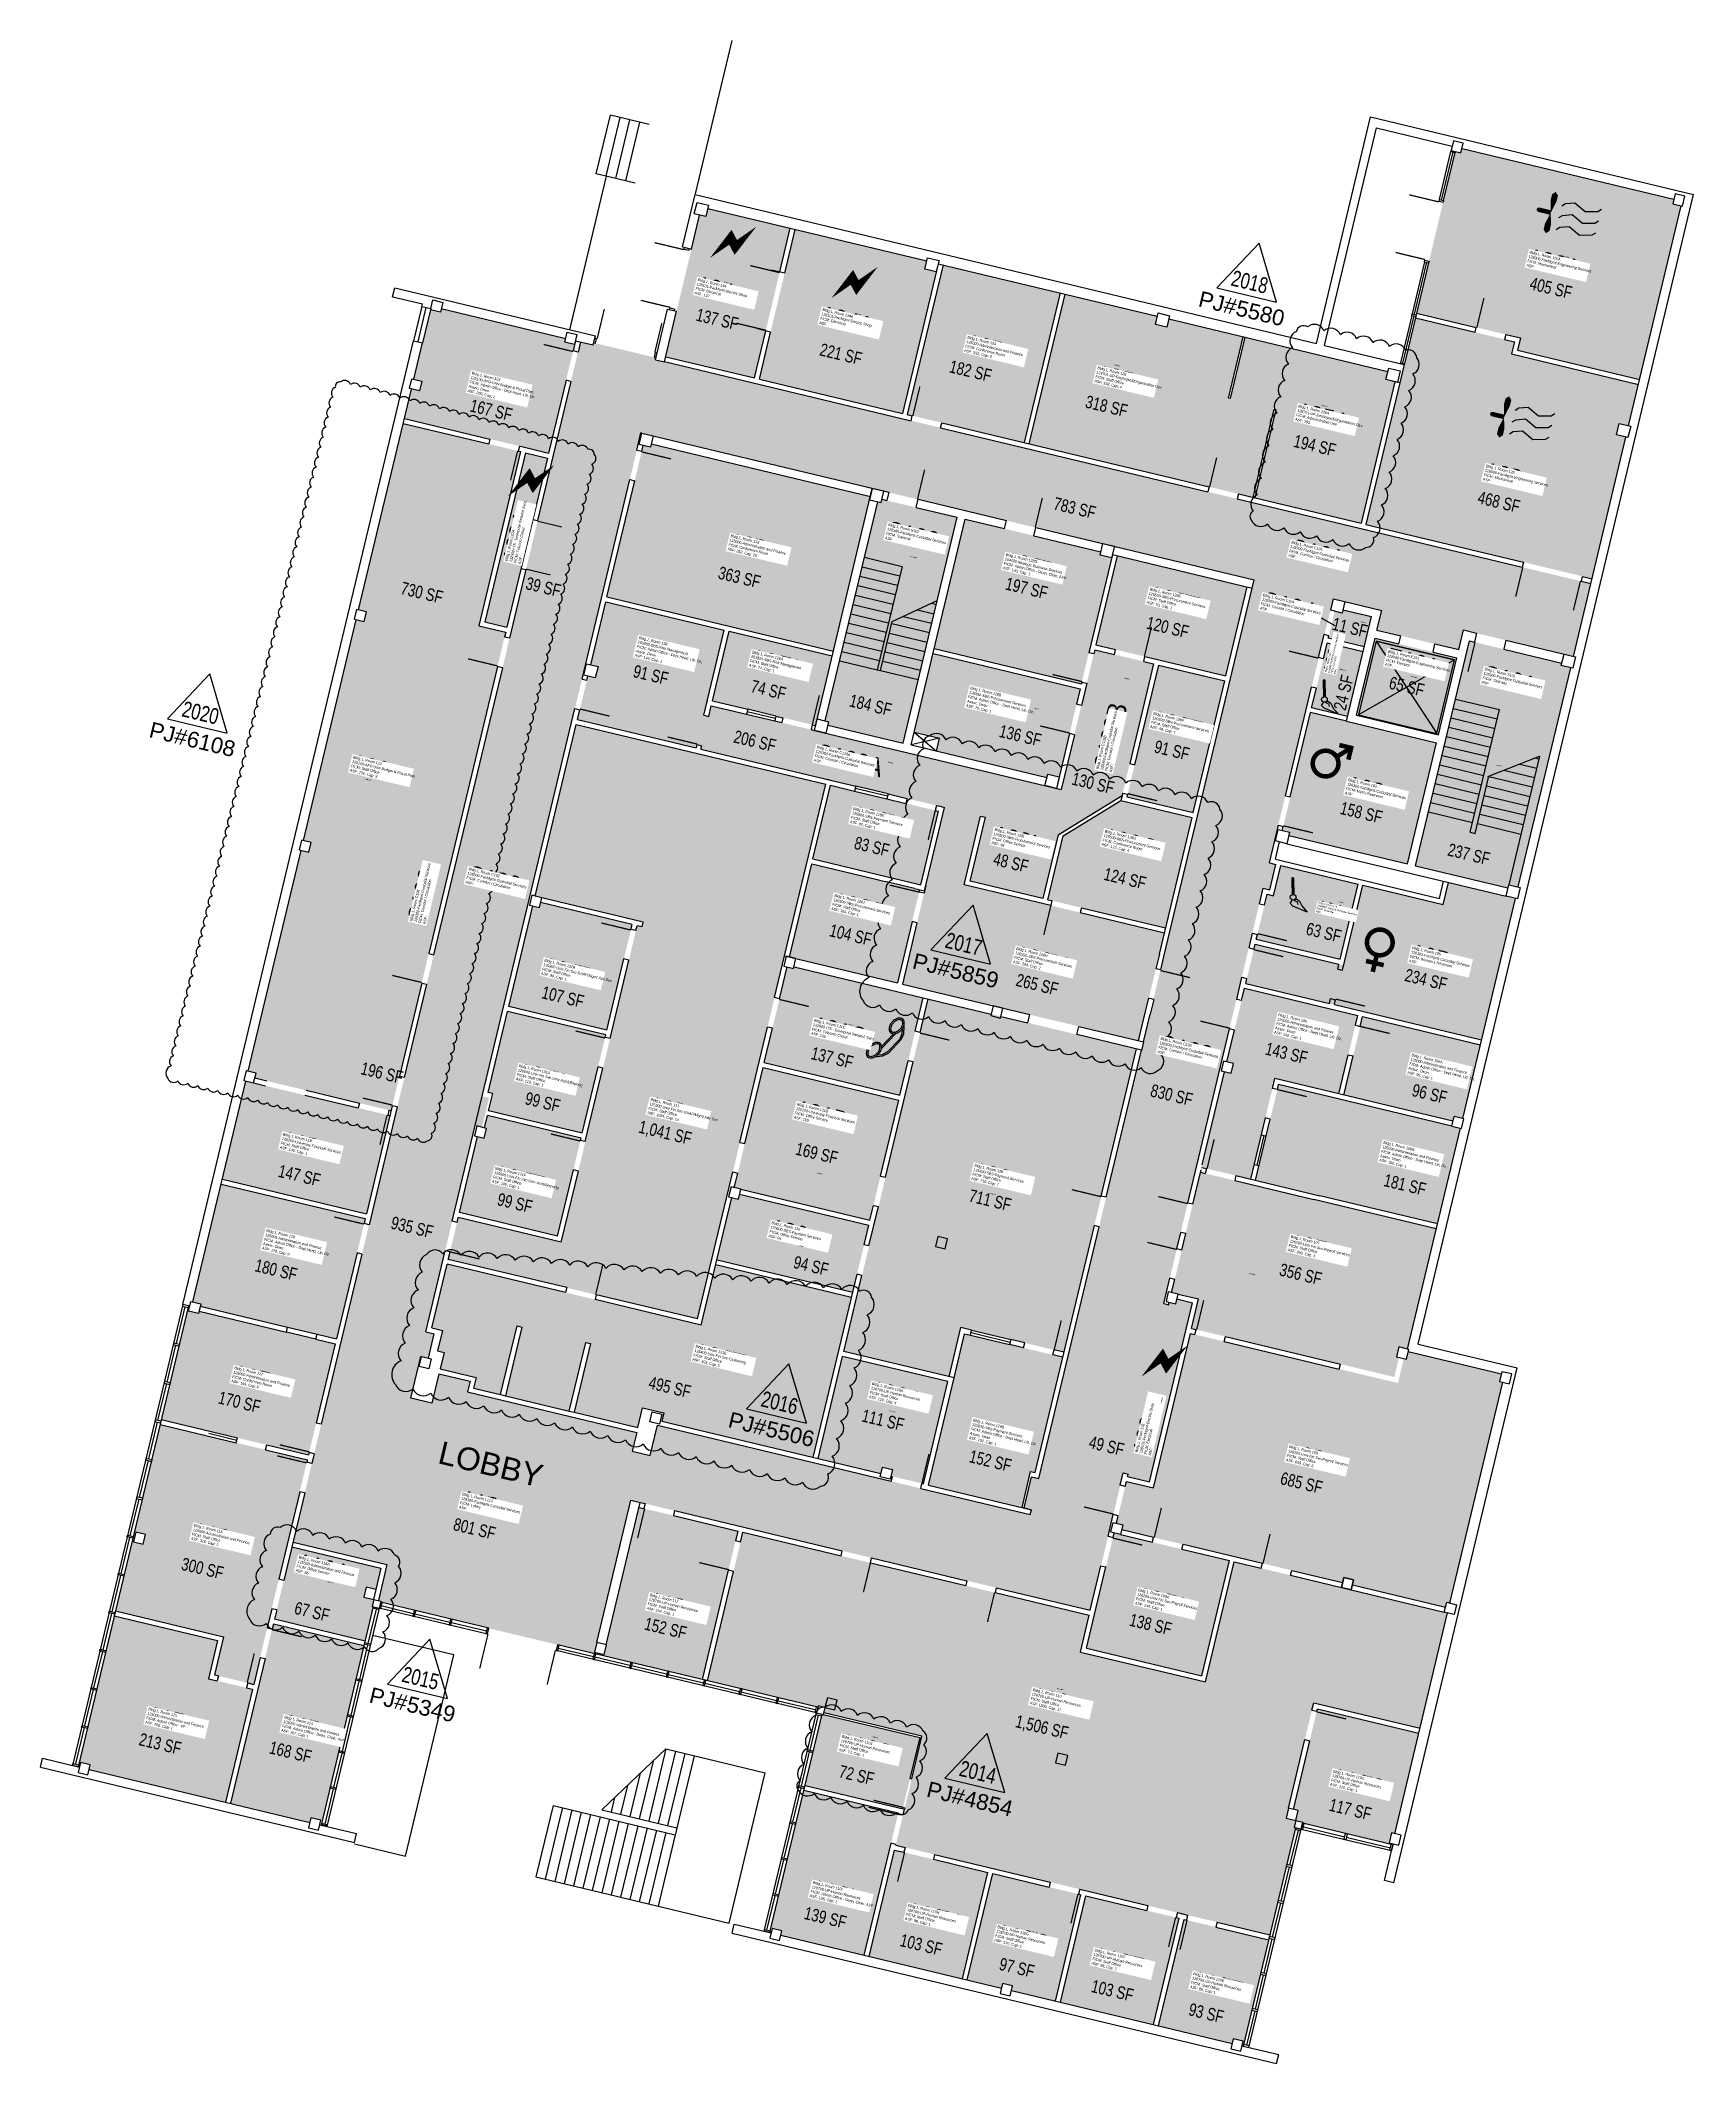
# Model space of a CAD drawing. Header units: inches. Extents: x 69220657 to 69222623, y 27675098 to 27677504.
import ezdxf
from ezdxf.enums import TextEntityAlignment as Align

# ---------------------------------------------------------------- set-up
doc = ezdxf.new("R2010")
doc.units = ezdxf.units.IN
doc.header["$LTSCALE"] = 100
doc.header["$MEASUREMENT"] = 0
doc.layers.get('0').update_dxf_attribs({"linetype": 'CONTINUOUS'})
for name, color, linetype in [('A-COLS', 5, 'CONTINUOUS'), ('A-DOOR', 2, 'CONTINUOUS'), ('A-FLOR', 3, 'CONTINUOUS'), ('A-GLAZ', 1, 'CONTINUOUS'), ('A-IDEN-ICON', 4, 'CONTINUOUS'), ('A-IDEN-RNUM', 7, 'CONTINUOUS'), ('A-IDEN-SNUM', 4, 'CONTINUOUS'), ('A-IDEN-TEXT', 4, 'CONTINUOUS'), ('A-IDEN-VNUM', 4, 'CONTINUOUS'), ('A-SITE', 3, 'CONTINUOUS'), ('A-WALL', 5, 'CONTINUOUS'), ('AREA-TEXT', 3, 'CONTINUOUS'), ('Rooms-Category-Color', 7, 'CONTINUOUS'), ('Rooms-College-Color', 7, 'CONTINUOUS'), ('Rooms-Department-Color', 7, 'CONTINUOUS'), ('Rooms-Division-Color', 7, 'CONTINUOUS'), ('Rooms-Information', 7, 'CONTINUOUS')]:
    doc.layers.add(name, color=color, linetype=linetype)
doc.layers.add('A-REV', color=1, linetype='CONTINUOUS', true_color=0xff0000)
doc.styles.add('Annotative', font='arial.ttf')
doc.styles.add('Arial', font='arial.ttf')
doc.styles.add('CP_AREA', font='arial.ttf', dxfattribs={"height": 15})
doc.styles.add('CP_ROOMSNUMBER', font='arial.ttf', dxfattribs={"height": 1})
doc.styles.add('CP_ROOMVNUMBER', font='arial.ttf', dxfattribs={"width": 0.85, "height": 0.075})

# ---------------------------------------------------------------- blocks, each defined once
blk = doc.blocks.new('CPELECT')
blk.add_lwpolyline([(0.0623, 0.0629, 0, 0.03, 0), (0.0105, -0.0168, 0.03, 0.03, 0), (-0.0105, 0.0068, 0.03, 0, 0), (-0.0623, -0.0729, 0.03, 0, 0)], format="xyseb")
blk = doc.blocks.new('CPMECH')
for p, q in [((0.005, 0.025), (0.015, 0.035)), ((0.015, 0.035), (0.045, 0.045)), ((0.015, -0.005), (0.045, 0.005)), ((0.045, 0.045), (0.085, 0.025)), ((0.045, 0.005), (0.085, -0.015)), ((0.085, 0.025), (0.125, 0.035)), ((0.125, 0.035), (0.135, 0.045)), ((0.125, -0.005), (0.135, 0.005)), ((0.005, -0.015), (0.015, -0.005)), ((0.005, -0.055), (0.015, -0.045)), ((0.015, -0.045), (0.045, -0.035)), ((0.045, -0.035), (0.085, -0.055)), ((0.085, -0.015), (0.125, -0.005)), ((0.085, -0.055), (0.125, -0.045)), ((0.125, -0.045), (0.135, -0.035))]:
    blk.add_line(p, q)
for points in [[(-0.025, -0.005, 0, 0.02, 0), (-0.025, 0.035, 0.02, 0.02, 0), (-0.025, 0.055, 0.02, 0, 0), (-0.025, 0.065, 0, 0, 0)], [(-0.025, -0.005, 0, 0.02, 0), (-0.025, -0.045, 0.02, 0.02, 0), (-0.025, -0.065, 0.02, 0, 0), (-0.025, -0.075, 0, 0, 0)]]:
    blk.add_lwpolyline(points, format="xyseb")
at = {"const_width": 0.0075}
blk.add_lwpolyline([(-0.0682, -0.0069, 1), (-0.0618, -0.0031, 1)], format="xyb", close=True, dxfattribs=at)
at = {"const_width": 0.015}
blk.add_lwpolyline([(-0.025, -0.005), (-0.065, -0.005)], dxfattribs=at)
blk = doc.blocks.new('CPMEN')
at = {"const_width": 0.015}
blk.add_lwpolyline([(-0.0575, -0.02, 1), (0.0275, -0.02, 1)], format="xyb", close=True, dxfattribs=at)
for points in [[(0.055, 0.01), (0.055, 0.05), (0.015, 0.05)], [(0.0151, 0.0101), (0.055, 0.05)]]:
    blk.add_lwpolyline(points, dxfattribs=at)
blk = doc.blocks.new('CPWOMEN')
at = {"const_width": 0.015}
blk.add_lwpolyline([(-0.0375, 0, 1), (0.0475, 0, 1)], format="xyb", close=True, dxfattribs=at)
for points in [[(-0.025, -0.07), (0.035, -0.07)], [(0.005, -0.04), (0.005, -0.1)]]:
    blk.add_lwpolyline(points, dxfattribs=at)
blk = doc.blocks.new('CPCUST')
for p, q in [((0.017, -0.064), (0.02, -0.047)), ((0.036, -0.07), (0.017, -0.064)), ((0.026, -0.041), (0.045, -0.041)), ((0.03, -0.034), (0.038, -0.03)), ((0.112, -0.063), (0.036, -0.07)), ((0.038, -0.03), (0.053, -0.032)), ((0.045, -0.041), (0.054, -0.051)), ((0.053, -0.032), (0.075, -0.048)), ((0.075, -0.048), (0.112, -0.063))]:
    blk.add_line(p, q)
at = {"const_width": 0.015}
blk.add_lwpolyline([(-0.03, 0.05), (0.01, -0.019)], dxfattribs=at)
at = {"const_width": 0.0075}
blk.add_lwpolyline([(-0.033, 0.048, 1), (-0.027, 0.052, 1)], format="xyb", close=True, dxfattribs=at)
blk.add_circle((0.016, -0.031), 0.0141)
blk = doc.blocks.new('CPPHONE')
for p, q in [((0.0096, 0.0252), (-0.0196, -0.0252)), ((0.0169, 0.0279), (-0.0182, -0.0329))]:
    blk.add_line(p, q)
for points in [[(0.0288, 0.0786, 0.139889), (0.0216, 0.0804, 0.107118), (0.0122, 0.0781, 0.079812), (0.0039, 0.0722, 0.067459), (-0.0035, 0.0626, 0.067459), (-0.008, 0.0515, 0.079812), (-0.009, 0.0413, 0.107118), (-0.0064, 0.032, 0.139889), (-0.0012, 0.0267, 0.139889), (0.0061, 0.0248, 0.107118), (0.0155, 0.0272, 0.079812), (0.0238, 0.0331, 0.067459), (0.0312, 0.0426, 0.067459), (0.0357, 0.0538, 0.079812), (0.0367, 0.0639, 0.107118), (0.034, 0.0732, 0.139889)], [(0.0263, 0.0743, 0.139889), (0.0218, 0.0754, 0.107118), (0.0144, 0.0736, 0.079812), (0.0074, 0.0686, 0.067459), (0.0008, 0.0601, 0.067459), (-0.0032, 0.0502, 0.079812), (-0.004, 0.0417, 0.107118), (-0.0019, 0.0344, 0.139889), (0.0013, 0.031, 0.139889), (0.0059, 0.0298, 0.107118), (0.0133, 0.0317, 0.079812), (0.0203, 0.0367, 0.067459), (0.0268, 0.0451, 0.067459), (0.0309, 0.055, 0.079812), (0.0317, 0.0636, 0.107118), (0.0296, 0.0709, 0.139889)], [(-0.0262, -0.0167, 0.139889), (-0.0334, -0.0148, 0.107118), (-0.0428, -0.0172, 0.079812), (-0.0511, -0.0231, 0.067459), (-0.0585, -0.0326, 0.067459), (-0.063, -0.0438, 0.079812), (-0.064, -0.0539, 0.107118), (-0.0614, -0.0632, 0.139889), (-0.0562, -0.0686, 0.139889), (-0.0489, -0.0704, 0.107118), (-0.0395, -0.0681, 0.079812), (-0.0312, -0.0622, 0.067459), (-0.0238, -0.0526, 0.067459), (-0.0193, -0.0415, 0.079812), (-0.0183, -0.0313, 0.107118), (-0.021, -0.022, 0.139889)], [(-0.0287, -0.021, 0.139889), (-0.0332, -0.0198, 0.107118), (-0.0406, -0.0217, 0.079812), (-0.0476, -0.0267, 0.067459), (-0.0542, -0.0351, 0.067459), (-0.0582, -0.045, 0.079812), (-0.059, -0.0536, 0.107118), (-0.0569, -0.0609, 0.139889), (-0.0537, -0.0643, 0.139889), (-0.0491, -0.0654, 0.107118), (-0.0417, -0.0636, 0.079812), (-0.0347, -0.0586, 0.067459), (-0.0282, -0.0501, 0.067459), (-0.0241, -0.0402, 0.079812), (-0.0233, -0.0317, 0.107118), (-0.0254, -0.0244, 0.139889)]]:
    blk.add_lwpolyline(points, format="xyb", close=True)
for points in [[(0.0364, 0.0572), (0.0417, 0.0308), (0.0382, 0.0108), (0.0082, -0.0411), (-0.0083, -0.0558), (-0.0338, -0.0645)], [(0.0334, 0.047), (0.0366, 0.0307), (0.0334, 0.0126), (0.0043, -0.0379), (-0.0109, -0.0514), (-0.0265, -0.0567)]]:
    blk.add_lwpolyline(points)
blk = doc.blocks.new('ProjectRev')
at = {"transparency": 16777216}
blk.add_lwpolyline([(0, 0.122), (-0.1221, -0.0895), (0.1221, -0.0895)], close=True, dxfattribs=at)
at = {"transparency": 16777216, "insert": (-0.1798, -0.1151), "char_height": 0.0625, "width": 0.24749, "attachment_point": 1, "style": 'Arial'}
blk.add_mtext('PJ#', dxfattribs=at)
at = {"transparency": 16777216, "style": 'Arial', "width": 0.75}
blk.add_attdef('YEAR', text='', height=18.75, dxfattribs=at).set_placement((0, 0), align=Align.MIDDLE_CENTER)
at = {"transparency": 16777216, "style": 'Arial'}
blk.add_attdef('PROJECT', text='', height=18.75, dxfattribs=at).set_placement((-0.0276, -0.1151), align=Align.TOP_LEFT)

msp = doc.modelspace()

# ---------------------------------------------------------------- hatches: boundary and pattern name
at = {"layer": 'Rooms-Category-Color', "true_color": 0xadadad}
for points in [[(69222347.8, 27677375.2), (69222599.7, 27677314.9), (69222598.4, 27677309.5), (69222608.6, 27677307.1), (69222559.1, 27677100.4), (69222413.7, 27677135.3), (69222417.2, 27677149.9), (69222293.7, 27677179.4), (69222339.7, 27677371.5), (69222346.5, 27677369.9)], [(69221450.4, 27677303.8), (69221548.6, 27677280.3), (69221506.1, 27677102.3), (69221400.5, 27677127.6), (69221440.8, 27677295.8), (69221448.1, 27677294.1)], [(69221554.4, 27677278.8), (69221711, 27677241.4), (69221708.7, 27677231.7), (69221722.3, 27677228.4), (69221682.1, 27677060.2), (69221511.9, 27677100.9)], [(69222292.2, 27677173.6), (69222409.9, 27677145.5), (69222406.4, 27677130.9), (69222557.6, 27677094.7), (69222545.9, 27677045.6), (69222534.7, 27677048.3), (69222531.5, 27677034.7), (69222542.6, 27677032), (69222502.4, 27676863.7), (69222233.5, 27676928.1)], [(69221299.1, 27677145.2), (69221314.4, 27677141.6), (69221315, 27677144), (69221388.9, 27677126.3), (69221388.3, 27677123.9), (69221399, 27677121.3), (69221399.2, 27677121.8), (69222501, 27676857.8), (69222480.2, 27676771.2), (69222349.4, 27676802.6), (69222343.8, 27676779.2), (69222246.6, 27676802.5), (69222252.2, 27676825.9), (69222100.5, 27676862.2), (69221371, 27677036.6), (69221278.4, 27677058.8)], [(69221278.4, 27677058.8), (69221371, 27677036.6), (69221182.1, 27676247.9), (69221190.4, 27676246.3), (69221182.1, 27676211.3), (69221173.8, 27676213.3), (69221115.1, 27675968.2), (69221125.3, 27675965.8), (69221118.3, 27675936.6), (69221109.1, 27675938.8), (69221106.2, 27675926.8), (69221097.2, 27675889.2), (69221109.8, 27675886.2), (69221063.5, 27675692.7), (69220957.2, 27675718.1), (69221220.3, 27676815.6), (69221262.8, 27676993.6)], [(69221242.3, 27676934), (69221259.8, 27677007.1), (69221233.6, 27677013.4), (69221185.4, 27676812.1), (69221211.6, 27676805.8)], [(69221657.6, 27676958), (69221747.1, 27676936.6), (69221682.9, 27676668.2), (69221593.4, 27676689.6), (69221594.3, 27676693.5), (69221590.5, 27676694.4), (69221652.8, 27676955.1), (69221656.7, 27676954.1)], [(69221944.8, 27675800.3), (69221905.7, 27675636.9), (69221812.3, 27675659.2), (69221834.2, 27675750.6), (69221835.6, 27675756.5), (69221826.8, 27675758.6), (69221835.7, 27675795.5), (69221844.4, 27675793.4), (69222100, 27676862.3), (69222194.4, 27676839.7), (69222118.3, 27676525.8), (69222126, 27676524), (69222118.8, 27676493.8), (69222111.1, 27676495.7)], [(69221163.2, 27676811.3), (69221210.2, 27676800), (69221073.9, 27676231), (69221026.9, 27676242.3)], [(69222206.1, 27676826.7), (69222240.1, 27676818.5), (69222231.5, 27676782.5), (69222188.7, 27676792.8), (69222196.4, 27676824.9), (69222205.2, 27676822.8)], [(69222187.3, 27676786.9), (69222169, 27676710.1), (69222211.7, 27676699.9), (69222230.1, 27676776.7)], [(69222244.3, 27676792.8), (69222341.5, 27676769.6), (69222319.7, 27676678.2), (69222222.4, 27676701.4)], [(69222356.6, 27676789.6), (69222466.5, 27676763.3), (69222465.8, 27676760.4), (69222477, 27676757.7), (69222414.7, 27676497), (69222403.5, 27676499.7), (69222402.5, 27676495.8), (69222292.6, 27676522.1)], [(69221910.9, 27676779.1), (69221980.9, 27676762.3), (69221943.4, 27676605.8), (69221867.5, 27676559.2), (69221775.1, 27676581.3), (69221787.4, 27676632.9), (69221871.1, 27676612.8), (69221900.6, 27676736.3), (69221901.3, 27676739.2)], [(69221732.3, 27676591.6), (69221712.7, 27676509.9), (69221755.5, 27676499.6), (69221787.4, 27676632.9), (69221454.8, 27676712.5), (69221451.8, 27676699.9), (69221446, 27676701.3), (69221449, 27676713.9), (69221308, 27676747.7), (69221295.6, 27676696.2), (69221436.7, 27676662.4), (69221437.6, 27676666.3), (69221443.4, 27676664.9), (69221442.5, 27676661)], [(69222167.5, 27676704.2), (69222317.2, 27676668.4), (69222282.8, 27676524.5), (69222141.8, 27676558.2), (69222142.7, 27676562.1), (69222134, 27676564.2)], [(69222132.2, 27676522.5), (69222224.1, 27676500.5), (69222202.7, 27676411), (69222103, 27676434.8), (69222115.8, 27676488.3), (69222123.6, 27676486.5)], [(69222207.1, 27676403.7), (69222229.9, 27676499), (69222325.2, 27676476.3), (69222331.5, 27676502.5), (69222411.3, 27676483.4), (69222371, 27676315.2), (69222090.4, 27676382.3), (69222101.6, 27676429)], [(69221545, 27676401.9), (69221552.7, 27676400.1), (69221553.2, 27676402), (69221706.9, 27676365.3), (69221679.2, 27676249.5), (69221517.7, 27676288.1)], [(69221992.9, 27676001.6), (69221998.8, 27676000.2), (69221999.5, 27676003.1), (69222007.2, 27676001.3), (69222008.6, 27676007.1), (69222027.1, 27676002.7), (69221976.2, 27675789.7), (69221949.9, 27675796), (69221950.6, 27675798.9), (69221944.8, 27675800.3)], [(69221069, 27675691.3), (69221063.5, 27675692.7), (69221109.8, 27675886.2), (69221122.5, 27675883.2), (69221130.8, 27675918.2), (69221167.8, 27675909.3), (69221164.8, 27675896.7), (69221366.1, 27675848.4), (69221360.7, 27675826.1), (69221382.1, 27675820.9), (69221390.7, 27675856.9), (69221834.2, 27675750.7), (69221812.3, 27675659.3), (69221359.1, 27675767.8), (69221318.6, 27675598.6), (69221315.4, 27675585.5), (69221061.2, 27675646.4), (69221061.5, 27675647.9), (69221058.8, 27675648.5)]]:
    msp.add_hatch(color=253, dxfattribs=at).paths.add_polyline_path(points)
at = {"layer": 'Rooms-Category-Color', "true_color": 0xfa9ba3}
for points in [[(69221826.9, 27677025.5), (69221687.9, 27677058.8), (69221730.6, 27677236.7), (69221869.6, 27677203.4), (69221848.2, 27677114.4)], [(69222087.5, 27677151.2), (69221999, 27677172.4), (69221996.6, 27677162.7), (69221983, 27677166), (69221985.3, 27677175.7), (69221875.3, 27677202.1), (69221832.6, 27677024.1), (69222099.3, 27676960.2), (69222124.4, 27677065.2), (69222070, 27677078.3)], [(69221120.8, 27677183.3), (69221132.4, 27677180.5), (69221133.5, 27677184.9), (69221281.6, 27677149.5), (69221280.5, 27677145.1), (69221292.2, 27677142.3), (69221261.3, 27677013), (69221229.2, 27677020.7), (69221089.8, 27677054), (69221098.2, 27677089), (69221107.4, 27677086.8), (69221110.2, 27677098.4), (69221101, 27677100.7)], [(69221153.4, 27676770.4), (69221163.2, 27676811.3), (69221178.2, 27676807.7), (69221227.8, 27677014.8), (69221088.4, 27677048.1), (69221035.4, 27676826.4), (69221044.6, 27676824.2), (69221041.9, 27676812.5), (69221032.6, 27676814.7), (69220971.3, 27676561), (69220969.2, 27676552.3), (69220978.4, 27676550.1), (69220975.6, 27676538.4), (69220966.4, 27676540.6), (69220903.9, 27676277.9), (69220913.1, 27676275.7), (69220911.7, 27676269.8), (69221026.9, 27676242.3)], [(69221383.4, 27677023.8), (69221644, 27676961.3), (69221600, 27676777.5), (69221330.6, 27676842), (69221373.7, 27677022), (69221382.5, 27677019.9)], [(69221756.8, 27676934.2), (69221918.2, 27676895.6), (69221917.3, 27676891.7), (69221930.9, 27676888.5), (69221895, 27676738.5), (69221719.9, 27676780.4)], [(69221937.6, 27676890.9), (69222092.3, 27676853.9), (69222066.9, 27676747.9), (69221912.3, 27676784.9)], [(69221470.2, 27676802.4), (69221329.2, 27676836.2), (69221311.3, 27676761.3), (69221320, 27676759.2), (69221316.7, 27676745.6), (69221449, 27676713.9)], [(69221456.2, 27676718.4), (69221476, 27676801), (69221598.6, 27676771.7), (69221578.8, 27676689)], [(69221718.5, 27676774.6), (69221893.6, 27676732.6), (69221868.5, 27676627.8), (69221854.9, 27676631.1), (69221853.9, 27676627.2), (69221722.7, 27676658.7), (69221726.3, 27676673.8), (69221696.1, 27676681)], [(69221986.8, 27676760.9), (69222065.5, 27676742.1), (69222028.1, 27676585.5), (69221949.3, 27676604.3)], [(69221294.2, 27676690.3), (69221590.8, 27676619.4), (69221438.5, 27675983.3), (69221141.8, 27676054.1), (69221153.8, 27676103.9), (69221276.3, 27676074.6), (69221366.5, 27676450.9), (69221372.5, 27676449.5), (69221373.9, 27676455.3), (69221245.3, 27676486.1)], [(69221704.1, 27676499.6), (69221575.7, 27676530.4), (69221596.7, 27676617.9), (69221725.1, 27676587.1)], [(69221995.2, 27676448.4), (69221855.1, 27676481.9), (69221873.3, 27676557.8), (69221942, 27676599.9), (69222026.6, 27676579.7)], [(69221762.7, 27676504.1), (69221780.9, 27676579.9), (69221867.5, 27676559.2), (69221849.3, 27676483.3)], [(69221702.7, 27676493.8), (69221676.1, 27676382.9), (69221547.8, 27676413.7), (69221574.3, 27676524.5)], [(69221682, 27676381.5), (69221712.7, 27676509.9), (69221993.8, 27676442.5), (69221963, 27676314.2)], [(69221251.7, 27676478.4), (69221360.6, 27676452.3), (69221330.6, 27676326.9), (69221213.9, 27676354.8), (69221242.5, 27676474.4), (69221250.3, 27676472.5)], [(69222089, 27676376.5), (69222223.7, 27676344.3), (69222201.3, 27676250.9), (69222125, 27676269.2), (69222096.4, 27676149.6), (69222038, 27676163.6), (69222065.3, 27676277.3), (69222073.1, 27676275.4), (69222075.8, 27676287.1), (69222068.1, 27676288.9)], [(69221827.6, 27675954.9), (69221751.7, 27675973), (69221737.7, 27675914.7), (69221612.5, 27675944.7), (69221712.7, 27676363.9), (69221960.7, 27676304.6), (69221874.2, 27675943.7), (69221862.6, 27675946.5)], [(69221212.5, 27676349), (69221329.2, 27676321.1), (69221301.3, 27676204.4), (69221189.9, 27676231), (69221194.8, 27676251.4), (69221189.4, 27676252.7)], [(69222229.5, 27676342.9), (69222369.6, 27676309.4), (69222348.7, 27676221.8), (69222338.4, 27676224.3), (69222337, 27676218.4), (69222296.1, 27676228.2), (69222272.1, 27676234), (69222207.2, 27676249.5)], [(69221482.1, 27676139.4), (69221486.3, 27676156.9), (69221494.6, 27676191.9), (69221516.3, 27676282.4), (69221594.1, 27676263.7), (69221599.9, 27676262.3), (69221677.7, 27676243.7), (69221656.1, 27676153.3), (69221647.7, 27676118.3), (69221643.5, 27676100.7)], [(69220901.1, 27676266.2), (69221072.5, 27676225.2), (69221044.6, 27676108.5), (69220873.2, 27676149.5)], [(69222102.2, 27676148.2), (69222318.5, 27676096.3), (69222344.4, 27676204.2), (69222345.8, 27676210.1), (69222335.6, 27676212.6), (69222294.8, 27676222.4), (69222270.7, 27676228.1), (69222129.5, 27676262)], [(69221188.5, 27676225.2), (69221299.8, 27676198.6), (69221271.9, 27676081.9), (69221155.2, 27676109.8), (69221176.8, 27676200.2), (69221184.6, 27676198.4), (69221187.4, 27676210), (69221185, 27676210.6)], [(69222317.1, 27676090.5), (69222282.9, 27675947.6), (69222272.7, 27675950), (69222269.9, 27675938.3), (69222272.8, 27675937.6), (69222267.2, 27675914.3), (69222026, 27675972.1), (69222034.4, 27676007.1), (69222002.3, 27676014.8), (69222014.5, 27676065.3), (69222019.1, 27676084.8), (69222036.6, 27676157.7), (69222171.3, 27676125.5)], [(69221009, 27675959.7), (69220846.8, 27675998.5), (69220847.5, 27676001.4), (69220838.3, 27676003.6), (69220871.8, 27676143.7), (69221043.2, 27676102.7)], [(69221488.4, 27676131.7), (69221642.1, 27676094.9), (69221623, 27676015.2), (69221461.6, 27676053.8), (69221479.3, 27676127.8), (69221487, 27676125.9)], [(69221444.3, 27675981.9), (69221460.2, 27676048), (69221467.9, 27676046.1), (69221540.9, 27676028.7), (69221621.6, 27676009.3), (69221605.1, 27675940.5), (69221575.9, 27675818.7), (69221396, 27675861.8), (69221398.3, 27675871.6), (69221373.1, 27675877.6), (69221367.5, 27675854.3), (69221291.6, 27675872.4), (69221311.2, 27675954.1), (69221305.4, 27675955.5), (69221285.8, 27675873.8), (69221209.9, 27675892), (69221229.5, 27675973.7), (69221223.7, 27675975.1), (69221204.1, 27675893.4), (69221172, 27675901.1), (69221175, 27675913.7), (69221132.2, 27675924), (69221136.9, 27675943.4), (69221129.1, 27675945.3), (69221134.9, 27675969.6), (69221122.3, 27675972.6), (69221140.5, 27676048.5), (69221442.9, 27675976.1)], [(69220975.7, 27675821.7), (69220800.4, 27675863.7), (69220831.3, 27675993), (69220844.4, 27675989.9), (69220845.1, 27675992.8), (69221007.3, 27675954)], [(69221756.1, 27675965.8), (69221872.8, 27675937.8), (69221840, 27675800.7), (69221834.6, 27675802), (69221824.4, 27675759.2), (69221713.3, 27675785.8)], [(69222024.5, 27675966.2), (69222271.6, 27675907.1), (69222278.5, 27675936.3), (69222281.5, 27675935.6), (69222283.7, 27675944.8), (69222394.5, 27675918.3), (69222392.3, 27675909), (69222396.2, 27675908.1), (69222333.4, 27675645.5), (69222329.5, 27675646.5), (69222328.1, 27675640.6), (69222217.3, 27675667.1), (69222218.7, 27675673), (69222207, 27675675.8), (69222205.6, 27675669.9), (69221943, 27675732.7), (69221944.4, 27675738.6), (69221936.6, 27675740.4), (69221948.5, 27675790), (69221980.6, 27675782.3)], [(69221610.9, 27675938.9), (69221736.3, 27675908.9), (69221707.3, 27675787.3), (69221668.4, 27675796.6), (69221670.2, 27675804.4), (69221658.6, 27675807.2), (69221656.7, 27675799.4), (69221581.8, 27675817.3)], [(69220799, 27675857.8), (69220974.3, 27675815.9), (69220910.4, 27675548.9), (69220863.8, 27675560.1), (69220874.6, 27675605.3), (69220746, 27675636.1), (69220765.7, 27675718.7), (69220778.9, 27675715.6), (69220781.6, 27675727.3), (69220768.5, 27675730.4)], [(69221368.9, 27675759.3), (69221486.4, 27675731.5), (69221444.2, 27675554.9), (69221327.1, 27675582.7), (69221330.2, 27675595.8), (69221329.7, 27675596)], [(69221492.4, 27675729.7), (69221904.2, 27675631.1), (69221893.8, 27675587.3), (69222042.5, 27675551.7), (69222076.8, 27675694.6), (69222330.6, 27675633.8), (69222297.8, 27675496.7), (69222171.3, 27675527), (69222138.5, 27675389.9), (69222150, 27675387.1), (69222147.9, 27675377.8), (69222149.2, 27675376.5), (69222119.1, 27675251.1), (69221674.2, 27675357.6), (69221684.9, 27675402.1), (69221705.2, 27675487.1), (69221647.2, 27675501), (69221588.5, 27675515), (69221590, 27675521.3), (69221581.7, 27675523.2), (69221580.4, 27675522), (69221450.1, 27675553.2)], [(69221933.8, 27675728.8), (69222070.9, 27675696), (69222038.1, 27675558.9), (69221901, 27675591.7)], [(69220955.8, 27675712.3), (69221061.8, 27675686.9), (69221055.8, 27675661.6), (69221044.3, 27675664.3), (69221041.5, 27675652.7), (69221053.2, 27675649.9), (69221051.2, 27675641.6), (69221052.7, 27675641.3), (69221042.9, 27675600.4), (69220935.2, 27675626.2)], [(69220876.9, 27675408.9), (69220714.8, 27675447.7), (69220716.1, 27675453), (69220702.9, 27675456.1), (69220744.6, 27675630.2), (69220867.3, 27675600.9), (69220856.5, 27675555.6), (69220909, 27675543.1)], [(69220933.7, 27675620.5), (69221041.4, 27675594.7), (69220991.8, 27675387.1), (69220978.6, 27675390.2), (69220977.4, 27675384.9), (69220882.8, 27675407.5)], [(69221566.3, 27675428.7), (69221682.5, 27675400.9), (69221702.8, 27675485.5), (69221586.6, 27675513.3)], [(69222147, 27675400.2), (69222152.8, 27675398.8), (69222150, 27675387.1), (69222158.3, 27675385.1), (69222158, 27675383.7), (69222260.6, 27675359.1), (69222263.7, 27675372.2), (69222267.6, 27675371.3), (69222296.2, 27675490.9), (69222175.6, 27675519.8)], [(69221564.9, 27675422.9), (69221677.2, 27675396), (69221636.8, 27675226.8), (69221537.5, 27675250.5), (69221538.8, 27675255.8), (69221525.7, 27675259)], [(69221672.8, 27675351.8), (69221783.7, 27675325.2), (69221753.4, 27675198.8), (69221642.6, 27675225.3)], [(69221789.5, 27675323.8), (69221894.5, 27675298.7), (69221864.3, 27675172.3), (69221811.8, 27675184.9), (69221813.1, 27675190.2), (69221801.4, 27675193), (69221800.1, 27675187.6), (69221759.3, 27675197.4)], [(69221900.4, 27675297.2), (69222011.2, 27675270.7), (69221981, 27675144.3), (69221870.1, 27675170.8)], [(69222017.1, 27675269.3), (69222117.7, 27675245.3), (69222088.8, 27675124.2), (69222075.6, 27675127.3), (69222074.4, 27675122), (69221986.8, 27675142.9)]]:
    msp.add_hatch(color=241, dxfattribs=at).paths.add_polyline_path(points)
at = {"layer": 'Rooms-Category-Color', "true_color": 0xfbafa2}
msp.add_hatch(color=21, dxfattribs=at).paths.add_polyline_path([(69222089.4, 27677150.8), (69222259.6, 27677110), (69222257.3, 27677100.3), (69222268, 27677097.7), (69222227.6, 27676929.5), (69222101.2, 27676959.7), (69222126.4, 27677064.8), (69222071.9, 27677077.8)])
at = {"layer": 'Rooms-College-Color', "true_color": 0xadadad}
for points in [[(69222347.8, 27677375.2), (69222599.7, 27677314.9), (69222598.4, 27677309.5), (69222608.6, 27677307.1), (69222559.1, 27677100.4), (69222413.7, 27677135.3), (69222417.2, 27677149.9), (69222293.7, 27677179.4), (69222339.7, 27677371.5), (69222346.5, 27677369.9)], [(69221554.4, 27677278.8), (69221711, 27677241.4), (69221708.7, 27677231.7), (69221722.3, 27677228.4), (69221682.1, 27677060.2), (69221511.9, 27677100.9)], [(69222292.2, 27677173.6), (69222409.9, 27677145.5), (69222406.4, 27677130.9), (69222557.6, 27677094.7), (69222545.9, 27677045.6), (69222534.7, 27677048.3), (69222531.5, 27677034.7), (69222542.6, 27677032), (69222502.4, 27676863.7), (69222233.5, 27676928.1)], [(69221299.1, 27677145.2), (69221314.4, 27677141.6), (69221315, 27677144), (69221388.9, 27677126.3), (69221388.3, 27677123.9), (69221399, 27677121.3), (69221399.2, 27677121.8), (69222501, 27676857.8), (69222480.2, 27676771.2), (69222349.4, 27676802.6), (69222343.8, 27676779.2), (69222246.6, 27676802.5), (69222252.2, 27676825.9), (69222100.5, 27676862.2), (69221371, 27677036.6), (69221278.4, 27677058.8)], [(69221278.4, 27677058.8), (69221371, 27677036.6), (69221182.1, 27676247.9), (69221190.4, 27676246.3), (69221182.1, 27676211.3), (69221173.8, 27676213.3), (69221115.1, 27675968.2), (69221125.3, 27675965.8), (69221118.3, 27675936.6), (69221109.1, 27675938.8), (69221106.2, 27675926.8), (69221097.2, 27675889.2), (69221109.8, 27675886.2), (69221063.5, 27675692.7), (69220957.2, 27675718.1), (69221220.3, 27676815.6), (69221262.8, 27676993.6)], [(69221242.3, 27676934), (69221259.8, 27677007.1), (69221233.6, 27677013.4), (69221185.4, 27676812.1), (69221211.6, 27676805.8)], [(69221657.6, 27676958), (69221747.1, 27676936.6), (69221682.9, 27676668.2), (69221593.4, 27676689.6), (69221594.3, 27676693.5), (69221590.5, 27676694.4), (69221652.8, 27676955.1), (69221656.7, 27676954.1)], [(69221944.8, 27675800.3), (69221905.7, 27675636.9), (69221812.3, 27675659.2), (69221834.2, 27675750.6), (69221835.6, 27675756.5), (69221826.8, 27675758.6), (69221835.7, 27675795.5), (69221844.4, 27675793.4), (69222100, 27676862.3), (69222194.4, 27676839.7), (69222118.3, 27676525.8), (69222126, 27676524), (69222118.8, 27676493.8), (69222111.1, 27676495.7)], [(69221163.2, 27676811.3), (69221210.2, 27676800), (69221073.9, 27676231), (69221026.9, 27676242.3)], [(69222206.1, 27676826.7), (69222240.1, 27676818.5), (69222231.5, 27676782.5), (69222188.7, 27676792.8), (69222196.4, 27676824.9), (69222205.2, 27676822.8)], [(69222187.3, 27676786.9), (69222169, 27676710.1), (69222211.7, 27676699.9), (69222230.1, 27676776.7)], [(69222244.3, 27676792.8), (69222341.5, 27676769.6), (69222319.7, 27676678.2), (69222222.4, 27676701.4)], [(69222356.6, 27676789.6), (69222466.5, 27676763.3), (69222465.8, 27676760.4), (69222477, 27676757.7), (69222414.7, 27676497), (69222403.5, 27676499.7), (69222402.5, 27676495.8), (69222292.6, 27676522.1)], [(69221910.9, 27676779.1), (69221980.9, 27676762.3), (69221943.4, 27676605.8), (69221867.5, 27676559.2), (69221775.1, 27676581.3), (69221787.4, 27676632.9), (69221871.1, 27676612.8), (69221900.6, 27676736.3), (69221901.3, 27676739.2)], [(69221732.3, 27676591.6), (69221712.7, 27676509.9), (69221755.5, 27676499.6), (69221787.4, 27676632.9), (69221454.8, 27676712.5), (69221451.8, 27676699.9), (69221446, 27676701.3), (69221449, 27676713.9), (69221308, 27676747.7), (69221295.6, 27676696.2), (69221436.7, 27676662.4), (69221437.6, 27676666.3), (69221443.4, 27676664.9), (69221442.5, 27676661)], [(69222167.5, 27676704.2), (69222317.2, 27676668.4), (69222282.8, 27676524.5), (69222141.8, 27676558.2), (69222142.7, 27676562.1), (69222134, 27676564.2)], [(69222132.2, 27676522.5), (69222224.1, 27676500.5), (69222202.7, 27676411), (69222103, 27676434.8), (69222115.8, 27676488.3), (69222123.6, 27676486.5)], [(69222207.1, 27676403.7), (69222229.9, 27676499), (69222325.2, 27676476.3), (69222331.5, 27676502.5), (69222411.3, 27676483.4), (69222371, 27676315.2), (69222090.4, 27676382.3), (69222101.6, 27676429)], [(69221992.9, 27676001.6), (69221998.8, 27676000.2), (69221999.5, 27676003.1), (69222007.2, 27676001.3), (69222008.6, 27676007.1), (69222027.1, 27676002.7), (69221976.2, 27675789.7), (69221949.9, 27675796), (69221950.6, 27675798.9), (69221944.8, 27675800.3)], [(69221069, 27675691.3), (69221063.5, 27675692.7), (69221109.8, 27675886.2), (69221122.5, 27675883.2), (69221130.8, 27675918.2), (69221167.8, 27675909.3), (69221164.8, 27675896.7), (69221366.1, 27675848.4), (69221360.7, 27675826.1), (69221382.1, 27675820.9), (69221390.7, 27675856.9), (69221834.2, 27675750.7), (69221812.3, 27675659.3), (69221359.1, 27675767.8), (69221318.6, 27675598.6), (69221315.4, 27675585.5), (69221061.2, 27675646.4), (69221061.5, 27675647.9), (69221058.8, 27675648.5)]]:
    msp.add_hatch(color=253, dxfattribs=at).paths.add_polyline_path(points)
at = {"layer": 'Rooms-College-Color', "true_color": 0x80bc67}
for points in [[(69221450.4, 27677303.8), (69221548.6, 27677280.3), (69221506.1, 27677102.3), (69221400.5, 27677127.6), (69221440.8, 27677295.8), (69221448.1, 27677294.1)], [(69221826.9, 27677025.5), (69221687.9, 27677058.8), (69221730.6, 27677236.7), (69221869.6, 27677203.4), (69221848.2, 27677114.4)], [(69222087.5, 27677151.2), (69221999, 27677172.4), (69221996.6, 27677162.7), (69221983, 27677166), (69221985.3, 27677175.7), (69221875.3, 27677202.1), (69221832.6, 27677024.1), (69222099.3, 27676960.2), (69222124.4, 27677065.2), (69222070, 27677078.3)], [(69221120.8, 27677183.3), (69221132.4, 27677180.5), (69221133.5, 27677184.9), (69221281.6, 27677149.5), (69221280.5, 27677145.1), (69221292.2, 27677142.3), (69221261.3, 27677013), (69221229.2, 27677020.7), (69221089.8, 27677054), (69221098.2, 27677089), (69221107.4, 27677086.8), (69221110.2, 27677098.4), (69221101, 27677100.7)], [(69222089.4, 27677150.8), (69222259.6, 27677110), (69222257.3, 27677100.3), (69222268, 27677097.7), (69222227.6, 27676929.5), (69222101.2, 27676959.7), (69222126.4, 27677064.8), (69222071.9, 27677077.8)], [(69221153.4, 27676770.4), (69221163.2, 27676811.3), (69221178.2, 27676807.7), (69221227.8, 27677014.8), (69221088.4, 27677048.1), (69221035.4, 27676826.4), (69221044.6, 27676824.2), (69221041.9, 27676812.5), (69221032.6, 27676814.7), (69220971.3, 27676561), (69220969.2, 27676552.3), (69220978.4, 27676550.1), (69220975.6, 27676538.4), (69220966.4, 27676540.6), (69220903.9, 27676277.9), (69220913.1, 27676275.7), (69220911.7, 27676269.8), (69221026.9, 27676242.3)], [(69221383.4, 27677023.8), (69221644, 27676961.3), (69221600, 27676777.5), (69221330.6, 27676842), (69221373.7, 27677022), (69221382.5, 27677019.9)], [(69221756.8, 27676934.2), (69221918.2, 27676895.6), (69221917.3, 27676891.7), (69221930.9, 27676888.5), (69221895, 27676738.5), (69221719.9, 27676780.4)], [(69221937.6, 27676890.9), (69222092.3, 27676853.9), (69222066.9, 27676747.9), (69221912.3, 27676784.9)], [(69221470.2, 27676802.4), (69221329.2, 27676836.2), (69221311.3, 27676761.3), (69221320, 27676759.2), (69221316.7, 27676745.6), (69221449, 27676713.9)], [(69221456.2, 27676718.4), (69221476, 27676801), (69221598.6, 27676771.7), (69221578.8, 27676689)], [(69221718.5, 27676774.6), (69221893.6, 27676732.6), (69221868.5, 27676627.8), (69221854.9, 27676631.1), (69221853.9, 27676627.2), (69221722.7, 27676658.7), (69221726.3, 27676673.8), (69221696.1, 27676681)], [(69221986.8, 27676760.9), (69222065.5, 27676742.1), (69222028.1, 27676585.5), (69221949.3, 27676604.3)], [(69221294.2, 27676690.3), (69221590.8, 27676619.4), (69221438.5, 27675983.3), (69221141.8, 27676054.1), (69221153.8, 27676103.9), (69221276.3, 27676074.6), (69221366.5, 27676450.9), (69221372.5, 27676449.5), (69221373.9, 27676455.3), (69221245.3, 27676486.1)], [(69221704.1, 27676499.6), (69221575.7, 27676530.4), (69221596.7, 27676617.9), (69221725.1, 27676587.1)], [(69221995.2, 27676448.4), (69221855.1, 27676481.9), (69221873.3, 27676557.8), (69221942, 27676599.9), (69222026.6, 27676579.7)], [(69221762.7, 27676504.1), (69221780.9, 27676579.9), (69221867.5, 27676559.2), (69221849.3, 27676483.3)], [(69221702.7, 27676493.8), (69221676.1, 27676382.9), (69221547.8, 27676413.7), (69221574.3, 27676524.5)], [(69221682, 27676381.5), (69221712.7, 27676509.9), (69221993.8, 27676442.5), (69221963, 27676314.2)], [(69221251.7, 27676478.4), (69221360.6, 27676452.3), (69221330.6, 27676326.9), (69221213.9, 27676354.8), (69221242.5, 27676474.4), (69221250.3, 27676472.5)], [(69221545, 27676401.9), (69221552.7, 27676400.1), (69221553.2, 27676402), (69221706.9, 27676365.3), (69221679.2, 27676249.5), (69221517.7, 27676288.1)], [(69222089, 27676376.5), (69222223.7, 27676344.3), (69222201.3, 27676250.9), (69222125, 27676269.2), (69222096.4, 27676149.6), (69222038, 27676163.6), (69222065.3, 27676277.3), (69222073.1, 27676275.4), (69222075.8, 27676287.1), (69222068.1, 27676288.9)], [(69221827.6, 27675954.9), (69221751.7, 27675973), (69221737.7, 27675914.7), (69221612.5, 27675944.7), (69221712.7, 27676363.9), (69221960.7, 27676304.6), (69221874.2, 27675943.7), (69221862.6, 27675946.5)], [(69221212.5, 27676349), (69221329.2, 27676321.1), (69221301.3, 27676204.4), (69221189.9, 27676231), (69221194.8, 27676251.4), (69221189.4, 27676252.7)], [(69222229.5, 27676342.9), (69222369.6, 27676309.4), (69222348.7, 27676221.8), (69222338.4, 27676224.3), (69222337, 27676218.4), (69222296.1, 27676228.2), (69222272.1, 27676234), (69222207.2, 27676249.5)], [(69221482.1, 27676139.4), (69221486.3, 27676156.9), (69221494.6, 27676191.9), (69221516.3, 27676282.4), (69221594.1, 27676263.7), (69221599.9, 27676262.3), (69221677.7, 27676243.7), (69221656.1, 27676153.3), (69221647.7, 27676118.3), (69221643.5, 27676100.7)], [(69220901.1, 27676266.2), (69221072.5, 27676225.2), (69221044.6, 27676108.5), (69220873.2, 27676149.5)], [(69222102.2, 27676148.2), (69222318.5, 27676096.3), (69222344.4, 27676204.2), (69222345.8, 27676210.1), (69222335.6, 27676212.6), (69222294.8, 27676222.4), (69222270.7, 27676228.1), (69222129.5, 27676262)], [(69221188.5, 27676225.2), (69221299.8, 27676198.6), (69221271.9, 27676081.9), (69221155.2, 27676109.8), (69221176.8, 27676200.2), (69221184.6, 27676198.4), (69221187.4, 27676210), (69221185, 27676210.6)], [(69222317.1, 27676090.5), (69222282.9, 27675947.6), (69222272.7, 27675950), (69222269.9, 27675938.3), (69222272.8, 27675937.6), (69222267.2, 27675914.3), (69222026, 27675972.1), (69222034.4, 27676007.1), (69222002.3, 27676014.8), (69222014.5, 27676065.3), (69222019.1, 27676084.8), (69222036.6, 27676157.7), (69222171.3, 27676125.5)], [(69221009, 27675959.7), (69220846.8, 27675998.5), (69220847.5, 27676001.4), (69220838.3, 27676003.6), (69220871.8, 27676143.7), (69221043.2, 27676102.7)], [(69221488.4, 27676131.7), (69221642.1, 27676094.9), (69221623, 27676015.2), (69221461.6, 27676053.8), (69221479.3, 27676127.8), (69221487, 27676125.9)], [(69221444.3, 27675981.9), (69221460.2, 27676048), (69221467.9, 27676046.1), (69221540.9, 27676028.7), (69221621.6, 27676009.3), (69221605.1, 27675940.5), (69221575.9, 27675818.7), (69221396, 27675861.8), (69221398.3, 27675871.6), (69221373.1, 27675877.6), (69221367.5, 27675854.3), (69221291.6, 27675872.4), (69221311.2, 27675954.1), (69221305.4, 27675955.5), (69221285.8, 27675873.8), (69221209.9, 27675892), (69221229.5, 27675973.7), (69221223.7, 27675975.1), (69221204.1, 27675893.4), (69221172, 27675901.1), (69221175, 27675913.7), (69221132.2, 27675924), (69221136.9, 27675943.4), (69221129.1, 27675945.3), (69221134.9, 27675969.6), (69221122.3, 27675972.6), (69221140.5, 27676048.5), (69221442.9, 27675976.1)], [(69220975.7, 27675821.7), (69220800.4, 27675863.7), (69220831.3, 27675993), (69220844.4, 27675989.9), (69220845.1, 27675992.8), (69221007.3, 27675954)], [(69221756.1, 27675965.8), (69221872.8, 27675937.8), (69221840, 27675800.7), (69221834.6, 27675802), (69221824.4, 27675759.2), (69221713.3, 27675785.8)], [(69222024.5, 27675966.2), (69222271.6, 27675907.1), (69222278.5, 27675936.3), (69222281.5, 27675935.6), (69222283.7, 27675944.8), (69222394.5, 27675918.3), (69222392.3, 27675909), (69222396.2, 27675908.1), (69222333.4, 27675645.5), (69222329.5, 27675646.5), (69222328.1, 27675640.6), (69222217.3, 27675667.1), (69222218.7, 27675673), (69222207, 27675675.8), (69222205.6, 27675669.9), (69221943, 27675732.7), (69221944.4, 27675738.6), (69221936.6, 27675740.4), (69221948.5, 27675790), (69221980.6, 27675782.3)], [(69221610.9, 27675938.9), (69221736.3, 27675908.9), (69221707.3, 27675787.3), (69221668.4, 27675796.6), (69221670.2, 27675804.4), (69221658.6, 27675807.2), (69221656.7, 27675799.4), (69221581.8, 27675817.3)], [(69220799, 27675857.8), (69220974.3, 27675815.9), (69220910.4, 27675548.9), (69220863.8, 27675560.1), (69220874.6, 27675605.3), (69220746, 27675636.1), (69220765.7, 27675718.7), (69220778.9, 27675715.6), (69220781.6, 27675727.3), (69220768.5, 27675730.4)], [(69221368.9, 27675759.3), (69221486.4, 27675731.5), (69221444.2, 27675554.9), (69221327.1, 27675582.7), (69221330.2, 27675595.8), (69221329.7, 27675596)], [(69221492.4, 27675729.7), (69221904.2, 27675631.1), (69221893.8, 27675587.3), (69222042.5, 27675551.7), (69222076.8, 27675694.6), (69222330.6, 27675633.8), (69222297.8, 27675496.7), (69222171.3, 27675527), (69222138.5, 27675389.9), (69222150, 27675387.1), (69222147.9, 27675377.8), (69222149.2, 27675376.5), (69222119.1, 27675251.1), (69221674.2, 27675357.6), (69221684.9, 27675402.1), (69221705.2, 27675487.1), (69221647.2, 27675501), (69221588.5, 27675515), (69221590, 27675521.3), (69221581.7, 27675523.2), (69221580.4, 27675522), (69221450.1, 27675553.2)], [(69221933.8, 27675728.8), (69222070.9, 27675696), (69222038.1, 27675558.9), (69221901, 27675591.7)], [(69220955.8, 27675712.3), (69221061.8, 27675686.9), (69221055.8, 27675661.6), (69221044.3, 27675664.3), (69221041.5, 27675652.7), (69221053.2, 27675649.9), (69221051.2, 27675641.6), (69221052.7, 27675641.3), (69221042.9, 27675600.4), (69220935.2, 27675626.2)], [(69220876.9, 27675408.9), (69220714.8, 27675447.7), (69220716.1, 27675453), (69220702.9, 27675456.1), (69220744.6, 27675630.2), (69220867.3, 27675600.9), (69220856.5, 27675555.6), (69220909, 27675543.1)], [(69220933.7, 27675620.5), (69221041.4, 27675594.7), (69220991.8, 27675387.1), (69220978.6, 27675390.2), (69220977.4, 27675384.9), (69220882.8, 27675407.5)], [(69221566.3, 27675428.7), (69221682.5, 27675400.9), (69221702.8, 27675485.5), (69221586.6, 27675513.3)], [(69222147, 27675400.2), (69222152.8, 27675398.8), (69222150, 27675387.1), (69222158.3, 27675385.1), (69222158, 27675383.7), (69222260.6, 27675359.1), (69222263.7, 27675372.2), (69222267.6, 27675371.3), (69222296.2, 27675490.9), (69222175.6, 27675519.8)], [(69221564.9, 27675422.9), (69221677.2, 27675396), (69221636.8, 27675226.8), (69221537.5, 27675250.5), (69221538.8, 27675255.8), (69221525.7, 27675259)], [(69221672.8, 27675351.8), (69221783.7, 27675325.2), (69221753.4, 27675198.8), (69221642.6, 27675225.3)], [(69221789.5, 27675323.8), (69221894.5, 27675298.7), (69221864.3, 27675172.3), (69221811.8, 27675184.9), (69221813.1, 27675190.2), (69221801.4, 27675193), (69221800.1, 27675187.6), (69221759.3, 27675197.4)], [(69221900.4, 27675297.2), (69222011.2, 27675270.7), (69221981, 27675144.3), (69221870.1, 27675170.8)], [(69222017.1, 27675269.3), (69222117.7, 27675245.3), (69222088.8, 27675124.2), (69222075.6, 27675127.3), (69222074.4, 27675122), (69221986.8, 27675142.9)]]:
    msp.add_hatch(color=83, dxfattribs=at).paths.add_polyline_path(points)
at = {"layer": 'Rooms-Department-Color', "true_color": 0xacacac}
for points in [[(69222347.8, 27677375.2), (69222599.7, 27677314.9), (69222598.4, 27677309.5), (69222608.6, 27677307.1), (69222559.1, 27677100.4), (69222413.7, 27677135.3), (69222417.2, 27677149.9), (69222293.7, 27677179.4), (69222339.7, 27677371.5), (69222346.5, 27677369.9)], [(69221450.4, 27677303.8), (69221548.6, 27677280.3), (69221506.1, 27677102.3), (69221400.5, 27677127.6), (69221440.8, 27677295.8), (69221448.1, 27677294.1)], [(69221554.4, 27677278.8), (69221711, 27677241.4), (69221708.7, 27677231.7), (69221722.3, 27677228.4), (69221682.1, 27677060.2), (69221511.9, 27677100.9)], [(69222292.2, 27677173.6), (69222409.9, 27677145.5), (69222406.4, 27677130.9), (69222557.6, 27677094.7), (69222545.9, 27677045.6), (69222534.7, 27677048.3), (69222531.5, 27677034.7), (69222542.6, 27677032), (69222502.4, 27676863.7), (69222233.5, 27676928.1)], [(69221299.1, 27677145.2), (69221314.4, 27677141.6), (69221315, 27677144), (69221388.9, 27677126.3), (69221388.3, 27677123.9), (69221399, 27677121.3), (69221399.2, 27677121.8), (69222501, 27676857.8), (69222480.2, 27676771.2), (69222349.4, 27676802.6), (69222343.8, 27676779.2), (69222246.6, 27676802.5), (69222252.2, 27676825.9), (69222100.5, 27676862.2), (69221371, 27677036.6), (69221278.4, 27677058.8)], [(69221278.4, 27677058.8), (69221371, 27677036.6), (69221182.1, 27676247.9), (69221190.4, 27676246.3), (69221182.1, 27676211.3), (69221173.8, 27676213.3), (69221115.1, 27675968.2), (69221125.3, 27675965.8), (69221118.3, 27675936.6), (69221109.1, 27675938.8), (69221106.2, 27675926.8), (69221097.2, 27675889.2), (69221109.8, 27675886.2), (69221063.5, 27675692.7), (69220957.2, 27675718.1), (69221220.3, 27676815.6), (69221262.8, 27676993.6)], [(69221242.3, 27676934), (69221259.8, 27677007.1), (69221233.6, 27677013.4), (69221185.4, 27676812.1), (69221211.6, 27676805.8)], [(69221657.6, 27676958), (69221747.1, 27676936.6), (69221682.9, 27676668.2), (69221593.4, 27676689.6), (69221594.3, 27676693.5), (69221590.5, 27676694.4), (69221652.8, 27676955.1), (69221656.7, 27676954.1)], [(69221944.8, 27675800.3), (69221905.7, 27675636.9), (69221812.3, 27675659.2), (69221834.2, 27675750.6), (69221835.6, 27675756.5), (69221826.8, 27675758.6), (69221835.7, 27675795.5), (69221844.4, 27675793.4), (69222100, 27676862.3), (69222194.4, 27676839.7), (69222118.3, 27676525.8), (69222126, 27676524), (69222118.8, 27676493.8), (69222111.1, 27676495.7)], [(69221163.2, 27676811.3), (69221210.2, 27676800), (69221073.9, 27676231), (69221026.9, 27676242.3)], [(69222206.1, 27676826.7), (69222240.1, 27676818.5), (69222231.5, 27676782.5), (69222188.7, 27676792.8), (69222196.4, 27676824.9), (69222205.2, 27676822.8)], [(69222187.3, 27676786.9), (69222169, 27676710.1), (69222211.7, 27676699.9), (69222230.1, 27676776.7)], [(69222244.3, 27676792.8), (69222341.5, 27676769.6), (69222319.7, 27676678.2), (69222222.4, 27676701.4)], [(69222356.6, 27676789.6), (69222466.5, 27676763.3), (69222465.8, 27676760.4), (69222477, 27676757.7), (69222414.7, 27676497), (69222403.5, 27676499.7), (69222402.5, 27676495.8), (69222292.6, 27676522.1)], [(69221910.9, 27676779.1), (69221980.9, 27676762.3), (69221943.4, 27676605.8), (69221867.5, 27676559.2), (69221775.1, 27676581.3), (69221787.4, 27676632.9), (69221871.1, 27676612.8), (69221900.6, 27676736.3), (69221901.3, 27676739.2)], [(69221732.3, 27676591.6), (69221712.7, 27676509.9), (69221755.5, 27676499.6), (69221787.4, 27676632.9), (69221454.8, 27676712.5), (69221451.8, 27676699.9), (69221446, 27676701.3), (69221449, 27676713.9), (69221308, 27676747.7), (69221295.6, 27676696.2), (69221436.7, 27676662.4), (69221437.6, 27676666.3), (69221443.4, 27676664.9), (69221442.5, 27676661)], [(69222167.5, 27676704.2), (69222317.2, 27676668.4), (69222282.8, 27676524.5), (69222141.8, 27676558.2), (69222142.7, 27676562.1), (69222134, 27676564.2)], [(69222132.2, 27676522.5), (69222224.1, 27676500.5), (69222202.7, 27676411), (69222103, 27676434.8), (69222115.8, 27676488.3), (69222123.6, 27676486.5)], [(69222207.1, 27676403.7), (69222229.9, 27676499), (69222325.2, 27676476.3), (69222331.5, 27676502.5), (69222411.3, 27676483.4), (69222371, 27676315.2), (69222090.4, 27676382.3), (69222101.6, 27676429)], [(69221545, 27676401.9), (69221552.7, 27676400.1), (69221553.2, 27676402), (69221706.9, 27676365.3), (69221679.2, 27676249.5), (69221517.7, 27676288.1)], [(69221992.9, 27676001.6), (69221998.8, 27676000.2), (69221999.5, 27676003.1), (69222007.2, 27676001.3), (69222008.6, 27676007.1), (69222027.1, 27676002.7), (69221976.2, 27675789.7), (69221949.9, 27675796), (69221950.6, 27675798.9), (69221944.8, 27675800.3)], [(69221069, 27675691.3), (69221063.5, 27675692.7), (69221109.8, 27675886.2), (69221122.5, 27675883.2), (69221130.8, 27675918.2), (69221167.8, 27675909.3), (69221164.8, 27675896.7), (69221366.1, 27675848.4), (69221360.7, 27675826.1), (69221382.1, 27675820.9), (69221390.7, 27675856.9), (69221834.2, 27675750.7), (69221812.3, 27675659.3), (69221359.1, 27675767.8), (69221318.6, 27675598.6), (69221315.4, 27675585.5), (69221061.2, 27675646.4), (69221061.5, 27675647.9), (69221058.8, 27675648.5)]]:
    msp.add_hatch(color=253, dxfattribs=at).paths.add_polyline_path(points)
at = {"layer": 'Rooms-Department-Color', "true_color": 0x80bc67}
for points in [[(69221826.9, 27677025.5), (69221687.9, 27677058.8), (69221730.6, 27677236.7), (69221869.6, 27677203.4), (69221848.2, 27677114.4)], [(69221120.8, 27677183.3), (69221132.4, 27677180.5), (69221133.5, 27677184.9), (69221281.6, 27677149.5), (69221280.5, 27677145.1), (69221292.2, 27677142.3), (69221261.3, 27677013), (69221229.2, 27677020.7), (69221089.8, 27677054), (69221098.2, 27677089), (69221107.4, 27677086.8), (69221110.2, 27677098.4), (69221101, 27677100.7)], [(69221153.4, 27676770.4), (69221163.2, 27676811.3), (69221178.2, 27676807.7), (69221227.8, 27677014.8), (69221088.4, 27677048.1), (69221035.4, 27676826.4), (69221044.6, 27676824.2), (69221041.9, 27676812.5), (69221032.6, 27676814.7), (69220971.3, 27676561), (69220969.2, 27676552.3), (69220978.4, 27676550.1), (69220975.6, 27676538.4), (69220966.4, 27676540.6), (69220903.9, 27676277.9), (69220913.1, 27676275.7), (69220911.7, 27676269.8), (69221026.9, 27676242.3)], [(69221383.4, 27677023.8), (69221644, 27676961.3), (69221600, 27676777.5), (69221330.6, 27676842), (69221373.7, 27677022), (69221382.5, 27677019.9)], [(69221756.8, 27676934.2), (69221918.2, 27676895.6), (69221917.3, 27676891.7), (69221930.9, 27676888.5), (69221895, 27676738.5), (69221719.9, 27676780.4)], [(69221937.6, 27676890.9), (69222092.3, 27676853.9), (69222066.9, 27676747.9), (69221912.3, 27676784.9)], [(69221470.2, 27676802.4), (69221329.2, 27676836.2), (69221311.3, 27676761.3), (69221320, 27676759.2), (69221316.7, 27676745.6), (69221449, 27676713.9)], [(69221456.2, 27676718.4), (69221476, 27676801), (69221598.6, 27676771.7), (69221578.8, 27676689)], [(69221718.5, 27676774.6), (69221893.6, 27676732.6), (69221868.5, 27676627.8), (69221854.9, 27676631.1), (69221853.9, 27676627.2), (69221722.7, 27676658.7), (69221726.3, 27676673.8), (69221696.1, 27676681)], [(69221986.8, 27676760.9), (69222065.5, 27676742.1), (69222028.1, 27676585.5), (69221949.3, 27676604.3)], [(69221294.2, 27676690.3), (69221590.8, 27676619.4), (69221438.5, 27675983.3), (69221141.8, 27676054.1), (69221153.8, 27676103.9), (69221276.3, 27676074.6), (69221366.5, 27676450.9), (69221372.5, 27676449.5), (69221373.9, 27676455.3), (69221245.3, 27676486.1)], [(69221704.1, 27676499.6), (69221575.7, 27676530.4), (69221596.7, 27676617.9), (69221725.1, 27676587.1)], [(69221995.2, 27676448.4), (69221855.1, 27676481.9), (69221873.3, 27676557.8), (69221942, 27676599.9), (69222026.6, 27676579.7)], [(69221762.7, 27676504.1), (69221780.9, 27676579.9), (69221867.5, 27676559.2), (69221849.3, 27676483.3)], [(69221702.7, 27676493.8), (69221676.1, 27676382.9), (69221547.8, 27676413.7), (69221574.3, 27676524.5)], [(69221682, 27676381.5), (69221712.7, 27676509.9), (69221993.8, 27676442.5), (69221963, 27676314.2)], [(69221251.7, 27676478.4), (69221360.6, 27676452.3), (69221330.6, 27676326.9), (69221213.9, 27676354.8), (69221242.5, 27676474.4), (69221250.3, 27676472.5)], [(69222089, 27676376.5), (69222223.7, 27676344.3), (69222201.3, 27676250.9), (69222125, 27676269.2), (69222096.4, 27676149.6), (69222038, 27676163.6), (69222065.3, 27676277.3), (69222073.1, 27676275.4), (69222075.8, 27676287.1), (69222068.1, 27676288.9)], [(69221827.6, 27675954.9), (69221751.7, 27675973), (69221737.7, 27675914.7), (69221612.5, 27675944.7), (69221712.7, 27676363.9), (69221960.7, 27676304.6), (69221874.2, 27675943.7), (69221862.6, 27675946.5)], [(69221212.5, 27676349), (69221329.2, 27676321.1), (69221301.3, 27676204.4), (69221189.9, 27676231), (69221194.8, 27676251.4), (69221189.4, 27676252.7)], [(69222229.5, 27676342.9), (69222369.6, 27676309.4), (69222348.7, 27676221.8), (69222338.4, 27676224.3), (69222337, 27676218.4), (69222296.1, 27676228.2), (69222272.1, 27676234), (69222207.2, 27676249.5)], [(69221482.1, 27676139.4), (69221486.3, 27676156.9), (69221494.6, 27676191.9), (69221516.3, 27676282.4), (69221594.1, 27676263.7), (69221599.9, 27676262.3), (69221677.7, 27676243.7), (69221656.1, 27676153.3), (69221647.7, 27676118.3), (69221643.5, 27676100.7)], [(69220901.1, 27676266.2), (69221072.5, 27676225.2), (69221044.6, 27676108.5), (69220873.2, 27676149.5)], [(69222102.2, 27676148.2), (69222318.5, 27676096.3), (69222344.4, 27676204.2), (69222345.8, 27676210.1), (69222335.6, 27676212.6), (69222294.8, 27676222.4), (69222270.7, 27676228.1), (69222129.5, 27676262)], [(69221188.5, 27676225.2), (69221299.8, 27676198.6), (69221271.9, 27676081.9), (69221155.2, 27676109.8), (69221176.8, 27676200.2), (69221184.6, 27676198.4), (69221187.4, 27676210), (69221185, 27676210.6)], [(69222317.1, 27676090.5), (69222282.9, 27675947.6), (69222272.7, 27675950), (69222269.9, 27675938.3), (69222272.8, 27675937.6), (69222267.2, 27675914.3), (69222026, 27675972.1), (69222034.4, 27676007.1), (69222002.3, 27676014.8), (69222014.5, 27676065.3), (69222019.1, 27676084.8), (69222036.6, 27676157.7), (69222171.3, 27676125.5)], [(69221009, 27675959.7), (69220846.8, 27675998.5), (69220847.5, 27676001.4), (69220838.3, 27676003.6), (69220871.8, 27676143.7), (69221043.2, 27676102.7)], [(69221488.4, 27676131.7), (69221642.1, 27676094.9), (69221623, 27676015.2), (69221461.6, 27676053.8), (69221479.3, 27676127.8), (69221487, 27676125.9)], [(69221444.3, 27675981.9), (69221460.2, 27676048), (69221467.9, 27676046.1), (69221540.9, 27676028.7), (69221621.6, 27676009.3), (69221605.1, 27675940.5), (69221575.9, 27675818.7), (69221396, 27675861.8), (69221398.3, 27675871.6), (69221373.1, 27675877.6), (69221367.5, 27675854.3), (69221291.6, 27675872.4), (69221311.2, 27675954.1), (69221305.4, 27675955.5), (69221285.8, 27675873.8), (69221209.9, 27675892), (69221229.5, 27675973.7), (69221223.7, 27675975.1), (69221204.1, 27675893.4), (69221172, 27675901.1), (69221175, 27675913.7), (69221132.2, 27675924), (69221136.9, 27675943.4), (69221129.1, 27675945.3), (69221134.9, 27675969.6), (69221122.3, 27675972.6), (69221140.5, 27676048.5), (69221442.9, 27675976.1)], [(69220975.7, 27675821.7), (69220800.4, 27675863.7), (69220831.3, 27675993), (69220844.4, 27675989.9), (69220845.1, 27675992.8), (69221007.3, 27675954)], [(69221756.1, 27675965.8), (69221872.8, 27675937.8), (69221840, 27675800.7), (69221834.6, 27675802), (69221824.4, 27675759.2), (69221713.3, 27675785.8)], [(69222024.5, 27675966.2), (69222271.6, 27675907.1), (69222278.5, 27675936.3), (69222281.5, 27675935.6), (69222283.7, 27675944.8), (69222394.5, 27675918.3), (69222392.3, 27675909), (69222396.2, 27675908.1), (69222333.4, 27675645.5), (69222329.5, 27675646.5), (69222328.1, 27675640.6), (69222217.3, 27675667.1), (69222218.7, 27675673), (69222207, 27675675.8), (69222205.6, 27675669.9), (69221943, 27675732.7), (69221944.4, 27675738.6), (69221936.6, 27675740.4), (69221948.5, 27675790), (69221980.6, 27675782.3)], [(69220799, 27675857.8), (69220974.3, 27675815.9), (69220910.4, 27675548.9), (69220863.8, 27675560.1), (69220874.6, 27675605.3), (69220746, 27675636.1), (69220765.7, 27675718.7), (69220778.9, 27675715.6), (69220781.6, 27675727.3), (69220768.5, 27675730.4)], [(69221933.8, 27675728.8), (69222070.9, 27675696), (69222038.1, 27675558.9), (69221901, 27675591.7)], [(69220955.8, 27675712.3), (69221061.8, 27675686.9), (69221055.8, 27675661.6), (69221044.3, 27675664.3), (69221041.5, 27675652.7), (69221053.2, 27675649.9), (69221051.2, 27675641.6), (69221052.7, 27675641.3), (69221042.9, 27675600.4), (69220935.2, 27675626.2)], [(69220876.9, 27675408.9), (69220714.8, 27675447.7), (69220716.1, 27675453), (69220702.9, 27675456.1), (69220744.6, 27675630.2), (69220867.3, 27675600.9), (69220856.5, 27675555.6), (69220909, 27675543.1)], [(69220933.7, 27675620.5), (69221041.4, 27675594.7), (69220991.8, 27675387.1), (69220978.6, 27675390.2), (69220977.4, 27675384.9), (69220882.8, 27675407.5)]]:
    msp.add_hatch(color=83, dxfattribs=at).paths.add_polyline_path(points)
at = {"layer": 'Rooms-Department-Color', "true_color": 0xdfff7f}
for points in [[(69222087.5, 27677151.2), (69221999, 27677172.4), (69221996.6, 27677162.7), (69221983, 27677166), (69221985.3, 27677175.7), (69221875.3, 27677202.1), (69221832.6, 27677024.1), (69222099.3, 27676960.2), (69222124.4, 27677065.2), (69222070, 27677078.3)], [(69222089.4, 27677150.8), (69222259.6, 27677110), (69222257.3, 27677100.3), (69222268, 27677097.7), (69222227.6, 27676929.5), (69222101.2, 27676959.7), (69222126.4, 27677064.8), (69222071.9, 27677077.8)], [(69221610.9, 27675938.9), (69221736.3, 27675908.9), (69221707.3, 27675787.3), (69221668.4, 27675796.6), (69221670.2, 27675804.4), (69221658.6, 27675807.2), (69221656.7, 27675799.4), (69221581.8, 27675817.3)], [(69221368.9, 27675759.3), (69221486.4, 27675731.5), (69221444.2, 27675554.9), (69221327.1, 27675582.7), (69221330.2, 27675595.8), (69221329.7, 27675596)], [(69221492.4, 27675729.7), (69221904.2, 27675631.1), (69221893.8, 27675587.3), (69222042.5, 27675551.7), (69222076.8, 27675694.6), (69222330.6, 27675633.8), (69222297.8, 27675496.7), (69222171.3, 27675527), (69222138.5, 27675389.9), (69222150, 27675387.1), (69222147.9, 27675377.8), (69222149.2, 27675376.5), (69222119.1, 27675251.1), (69221674.2, 27675357.6), (69221684.9, 27675402.1), (69221705.2, 27675487.1), (69221647.2, 27675501), (69221588.5, 27675515), (69221590, 27675521.3), (69221581.7, 27675523.2), (69221580.4, 27675522), (69221450.1, 27675553.2)], [(69221566.3, 27675428.7), (69221682.5, 27675400.9), (69221702.8, 27675485.5), (69221586.6, 27675513.3)], [(69222147, 27675400.2), (69222152.8, 27675398.8), (69222150, 27675387.1), (69222158.3, 27675385.1), (69222158, 27675383.7), (69222260.6, 27675359.1), (69222263.7, 27675372.2), (69222267.6, 27675371.3), (69222296.2, 27675490.9), (69222175.6, 27675519.8)], [(69221564.9, 27675422.9), (69221677.2, 27675396), (69221636.8, 27675226.8), (69221537.5, 27675250.5), (69221538.8, 27675255.8), (69221525.7, 27675259)], [(69221672.8, 27675351.8), (69221783.7, 27675325.2), (69221753.4, 27675198.8), (69221642.6, 27675225.3)], [(69221789.5, 27675323.8), (69221894.5, 27675298.7), (69221864.3, 27675172.3), (69221811.8, 27675184.9), (69221813.1, 27675190.2), (69221801.4, 27675193), (69221800.1, 27675187.6), (69221759.3, 27675197.4)], [(69221900.4, 27675297.2), (69222011.2, 27675270.7), (69221981, 27675144.3), (69221870.1, 27675170.8)], [(69222017.1, 27675269.3), (69222117.7, 27675245.3), (69222088.8, 27675124.2), (69222075.6, 27675127.3), (69222074.4, 27675122), (69221986.8, 27675142.9)]]:
    msp.add_hatch(color=61, dxfattribs=at).paths.add_polyline_path(points)
at = {"layer": 'Rooms-Division-Color', "true_color": 0xadadad}
for points in [[(69222347.8, 27677375.2), (69222599.7, 27677314.9), (69222598.4, 27677309.5), (69222608.6, 27677307.1), (69222559.1, 27677100.4), (69222413.7, 27677135.3), (69222417.2, 27677149.9), (69222293.7, 27677179.4), (69222339.7, 27677371.5), (69222346.5, 27677369.9)], [(69221450.4, 27677303.8), (69221548.6, 27677280.3), (69221506.1, 27677102.3), (69221400.5, 27677127.6), (69221440.8, 27677295.8), (69221448.1, 27677294.1)], [(69221554.4, 27677278.8), (69221711, 27677241.4), (69221708.7, 27677231.7), (69221722.3, 27677228.4), (69221682.1, 27677060.2), (69221511.9, 27677100.9)], [(69222292.2, 27677173.6), (69222409.9, 27677145.5), (69222406.4, 27677130.9), (69222557.6, 27677094.7), (69222545.9, 27677045.6), (69222534.7, 27677048.3), (69222531.5, 27677034.7), (69222542.6, 27677032), (69222502.4, 27676863.7), (69222233.5, 27676928.1)], [(69221299.1, 27677145.2), (69221314.4, 27677141.6), (69221315, 27677144), (69221388.9, 27677126.3), (69221388.3, 27677123.9), (69221399, 27677121.3), (69221399.2, 27677121.8), (69222501, 27676857.8), (69222480.2, 27676771.2), (69222349.4, 27676802.6), (69222343.8, 27676779.2), (69222246.6, 27676802.5), (69222252.2, 27676825.9), (69222100.5, 27676862.2), (69221371, 27677036.6), (69221278.4, 27677058.8)], [(69221278.4, 27677058.8), (69221371, 27677036.6), (69221182.1, 27676247.9), (69221190.4, 27676246.3), (69221182.1, 27676211.3), (69221173.8, 27676213.3), (69221115.1, 27675968.2), (69221125.3, 27675965.8), (69221118.3, 27675936.6), (69221109.1, 27675938.8), (69221106.2, 27675926.8), (69221097.2, 27675889.2), (69221109.8, 27675886.2), (69221063.5, 27675692.7), (69220957.2, 27675718.1), (69221220.3, 27676815.6), (69221262.8, 27676993.6)], [(69221242.3, 27676934), (69221259.8, 27677007.1), (69221233.6, 27677013.4), (69221185.4, 27676812.1), (69221211.6, 27676805.8)], [(69221657.6, 27676958), (69221747.1, 27676936.6), (69221682.9, 27676668.2), (69221593.4, 27676689.6), (69221594.3, 27676693.5), (69221590.5, 27676694.4), (69221652.8, 27676955.1), (69221656.7, 27676954.1)], [(69221944.8, 27675800.3), (69221905.7, 27675636.9), (69221812.3, 27675659.2), (69221834.2, 27675750.6), (69221835.6, 27675756.5), (69221826.8, 27675758.6), (69221835.7, 27675795.5), (69221844.4, 27675793.4), (69222100, 27676862.3), (69222194.4, 27676839.7), (69222118.3, 27676525.8), (69222126, 27676524), (69222118.8, 27676493.8), (69222111.1, 27676495.7)], [(69221163.2, 27676811.3), (69221210.2, 27676800), (69221073.9, 27676231), (69221026.9, 27676242.3)], [(69222206.1, 27676826.7), (69222240.1, 27676818.5), (69222231.5, 27676782.5), (69222188.7, 27676792.8), (69222196.4, 27676824.9), (69222205.2, 27676822.8)], [(69222187.3, 27676786.9), (69222169, 27676710.1), (69222211.7, 27676699.9), (69222230.1, 27676776.7)], [(69222244.3, 27676792.8), (69222341.5, 27676769.6), (69222319.7, 27676678.2), (69222222.4, 27676701.4)], [(69222356.6, 27676789.6), (69222466.5, 27676763.3), (69222465.8, 27676760.4), (69222477, 27676757.7), (69222414.7, 27676497), (69222403.5, 27676499.7), (69222402.5, 27676495.8), (69222292.6, 27676522.1)], [(69221910.9, 27676779.1), (69221980.9, 27676762.3), (69221943.4, 27676605.8), (69221867.5, 27676559.2), (69221775.1, 27676581.3), (69221787.4, 27676632.9), (69221871.1, 27676612.8), (69221900.6, 27676736.3), (69221901.3, 27676739.2)], [(69221732.3, 27676591.6), (69221712.7, 27676509.9), (69221755.5, 27676499.6), (69221787.4, 27676632.9), (69221454.8, 27676712.5), (69221451.8, 27676699.9), (69221446, 27676701.3), (69221449, 27676713.9), (69221308, 27676747.7), (69221295.6, 27676696.2), (69221436.7, 27676662.4), (69221437.6, 27676666.3), (69221443.4, 27676664.9), (69221442.5, 27676661)], [(69222167.5, 27676704.2), (69222317.2, 27676668.4), (69222282.8, 27676524.5), (69222141.8, 27676558.2), (69222142.7, 27676562.1), (69222134, 27676564.2)], [(69222132.2, 27676522.5), (69222224.1, 27676500.5), (69222202.7, 27676411), (69222103, 27676434.8), (69222115.8, 27676488.3), (69222123.6, 27676486.5)], [(69222207.1, 27676403.7), (69222229.9, 27676499), (69222325.2, 27676476.3), (69222331.5, 27676502.5), (69222411.3, 27676483.4), (69222371, 27676315.2), (69222090.4, 27676382.3), (69222101.6, 27676429)], [(69221545, 27676401.9), (69221552.7, 27676400.1), (69221553.2, 27676402), (69221706.9, 27676365.3), (69221679.2, 27676249.5), (69221517.7, 27676288.1)], [(69221992.9, 27676001.6), (69221998.8, 27676000.2), (69221999.5, 27676003.1), (69222007.2, 27676001.3), (69222008.6, 27676007.1), (69222027.1, 27676002.7), (69221976.2, 27675789.7), (69221949.9, 27675796), (69221950.6, 27675798.9), (69221944.8, 27675800.3)], [(69221069, 27675691.3), (69221063.5, 27675692.7), (69221109.8, 27675886.2), (69221122.5, 27675883.2), (69221130.8, 27675918.2), (69221167.8, 27675909.3), (69221164.8, 27675896.7), (69221366.1, 27675848.4), (69221360.7, 27675826.1), (69221382.1, 27675820.9), (69221390.7, 27675856.9), (69221834.2, 27675750.7), (69221812.3, 27675659.3), (69221359.1, 27675767.8), (69221318.6, 27675598.6), (69221315.4, 27675585.5), (69221061.2, 27675646.4), (69221061.5, 27675647.9), (69221058.8, 27675648.5)]]:
    msp.add_hatch(color=253, dxfattribs=at).paths.add_polyline_path(points)
at = {"layer": 'Rooms-Division-Color', "true_color": 0x80bc67}
for points in [[(69221826.9, 27677025.5), (69221687.9, 27677058.8), (69221730.6, 27677236.7), (69221869.6, 27677203.4), (69221848.2, 27677114.4)], [(69221120.8, 27677183.3), (69221132.4, 27677180.5), (69221133.5, 27677184.9), (69221281.6, 27677149.5), (69221280.5, 27677145.1), (69221292.2, 27677142.3), (69221261.3, 27677013), (69221229.2, 27677020.7), (69221089.8, 27677054), (69221098.2, 27677089), (69221107.4, 27677086.8), (69221110.2, 27677098.4), (69221101, 27677100.7)], [(69221153.4, 27676770.4), (69221163.2, 27676811.3), (69221178.2, 27676807.7), (69221227.8, 27677014.8), (69221088.4, 27677048.1), (69221035.4, 27676826.4), (69221044.6, 27676824.2), (69221041.9, 27676812.5), (69221032.6, 27676814.7), (69220971.3, 27676561), (69220969.2, 27676552.3), (69220978.4, 27676550.1), (69220975.6, 27676538.4), (69220966.4, 27676540.6), (69220903.9, 27676277.9), (69220913.1, 27676275.7), (69220911.7, 27676269.8), (69221026.9, 27676242.3)], [(69221383.4, 27677023.8), (69221644, 27676961.3), (69221600, 27676777.5), (69221330.6, 27676842), (69221373.7, 27677022), (69221382.5, 27677019.9)], [(69221756.8, 27676934.2), (69221918.2, 27676895.6), (69221917.3, 27676891.7), (69221930.9, 27676888.5), (69221895, 27676738.5), (69221719.9, 27676780.4)], [(69221937.6, 27676890.9), (69222092.3, 27676853.9), (69222066.9, 27676747.9), (69221912.3, 27676784.9)], [(69221470.2, 27676802.4), (69221329.2, 27676836.2), (69221311.3, 27676761.3), (69221320, 27676759.2), (69221316.7, 27676745.6), (69221449, 27676713.9)], [(69221456.2, 27676718.4), (69221476, 27676801), (69221598.6, 27676771.7), (69221578.8, 27676689)], [(69221718.5, 27676774.6), (69221893.6, 27676732.6), (69221868.5, 27676627.8), (69221854.9, 27676631.1), (69221853.9, 27676627.2), (69221722.7, 27676658.7), (69221726.3, 27676673.8), (69221696.1, 27676681)], [(69221986.8, 27676760.9), (69222065.5, 27676742.1), (69222028.1, 27676585.5), (69221949.3, 27676604.3)], [(69221294.2, 27676690.3), (69221590.8, 27676619.4), (69221438.5, 27675983.3), (69221141.8, 27676054.1), (69221153.8, 27676103.9), (69221276.3, 27676074.6), (69221366.5, 27676450.9), (69221372.5, 27676449.5), (69221373.9, 27676455.3), (69221245.3, 27676486.1)], [(69221704.1, 27676499.6), (69221575.7, 27676530.4), (69221596.7, 27676617.9), (69221725.1, 27676587.1)], [(69221995.2, 27676448.4), (69221855.1, 27676481.9), (69221873.3, 27676557.8), (69221942, 27676599.9), (69222026.6, 27676579.7)], [(69221762.7, 27676504.1), (69221780.9, 27676579.9), (69221867.5, 27676559.2), (69221849.3, 27676483.3)], [(69221702.7, 27676493.8), (69221676.1, 27676382.9), (69221547.8, 27676413.7), (69221574.3, 27676524.5)], [(69221682, 27676381.5), (69221712.7, 27676509.9), (69221993.8, 27676442.5), (69221963, 27676314.2)], [(69221251.7, 27676478.4), (69221360.6, 27676452.3), (69221330.6, 27676326.9), (69221213.9, 27676354.8), (69221242.5, 27676474.4), (69221250.3, 27676472.5)], [(69222089, 27676376.5), (69222223.7, 27676344.3), (69222201.3, 27676250.9), (69222125, 27676269.2), (69222096.4, 27676149.6), (69222038, 27676163.6), (69222065.3, 27676277.3), (69222073.1, 27676275.4), (69222075.8, 27676287.1), (69222068.1, 27676288.9)], [(69221827.6, 27675954.9), (69221751.7, 27675973), (69221737.7, 27675914.7), (69221612.5, 27675944.7), (69221712.7, 27676363.9), (69221960.7, 27676304.6), (69221874.2, 27675943.7), (69221862.6, 27675946.5)], [(69221212.5, 27676349), (69221329.2, 27676321.1), (69221301.3, 27676204.4), (69221189.9, 27676231), (69221194.8, 27676251.4), (69221189.4, 27676252.7)], [(69222229.5, 27676342.9), (69222369.6, 27676309.4), (69222348.7, 27676221.8), (69222338.4, 27676224.3), (69222337, 27676218.4), (69222296.1, 27676228.2), (69222272.1, 27676234), (69222207.2, 27676249.5)], [(69221482.1, 27676139.4), (69221486.3, 27676156.9), (69221494.6, 27676191.9), (69221516.3, 27676282.4), (69221594.1, 27676263.7), (69221599.9, 27676262.3), (69221677.7, 27676243.7), (69221656.1, 27676153.3), (69221647.7, 27676118.3), (69221643.5, 27676100.7)], [(69220901.1, 27676266.2), (69221072.5, 27676225.2), (69221044.6, 27676108.5), (69220873.2, 27676149.5)], [(69222102.2, 27676148.2), (69222318.5, 27676096.3), (69222344.4, 27676204.2), (69222345.8, 27676210.1), (69222335.6, 27676212.6), (69222294.8, 27676222.4), (69222270.7, 27676228.1), (69222129.5, 27676262)], [(69221188.5, 27676225.2), (69221299.8, 27676198.6), (69221271.9, 27676081.9), (69221155.2, 27676109.8), (69221176.8, 27676200.2), (69221184.6, 27676198.4), (69221187.4, 27676210), (69221185, 27676210.6)], [(69222317.1, 27676090.5), (69222282.9, 27675947.6), (69222272.7, 27675950), (69222269.9, 27675938.3), (69222272.8, 27675937.6), (69222267.2, 27675914.3), (69222026, 27675972.1), (69222034.4, 27676007.1), (69222002.3, 27676014.8), (69222014.5, 27676065.3), (69222019.1, 27676084.8), (69222036.6, 27676157.7), (69222171.3, 27676125.5)], [(69221009, 27675959.7), (69220846.8, 27675998.5), (69220847.5, 27676001.4), (69220838.3, 27676003.6), (69220871.8, 27676143.7), (69221043.2, 27676102.7)], [(69221488.4, 27676131.7), (69221642.1, 27676094.9), (69221623, 27676015.2), (69221461.6, 27676053.8), (69221479.3, 27676127.8), (69221487, 27676125.9)], [(69221444.3, 27675981.9), (69221460.2, 27676048), (69221467.9, 27676046.1), (69221540.9, 27676028.7), (69221621.6, 27676009.3), (69221605.1, 27675940.5), (69221575.9, 27675818.7), (69221396, 27675861.8), (69221398.3, 27675871.6), (69221373.1, 27675877.6), (69221367.5, 27675854.3), (69221291.6, 27675872.4), (69221311.2, 27675954.1), (69221305.4, 27675955.5), (69221285.8, 27675873.8), (69221209.9, 27675892), (69221229.5, 27675973.7), (69221223.7, 27675975.1), (69221204.1, 27675893.4), (69221172, 27675901.1), (69221175, 27675913.7), (69221132.2, 27675924), (69221136.9, 27675943.4), (69221129.1, 27675945.3), (69221134.9, 27675969.6), (69221122.3, 27675972.6), (69221140.5, 27676048.5), (69221442.9, 27675976.1)], [(69220975.7, 27675821.7), (69220800.4, 27675863.7), (69220831.3, 27675993), (69220844.4, 27675989.9), (69220845.1, 27675992.8), (69221007.3, 27675954)], [(69221756.1, 27675965.8), (69221872.8, 27675937.8), (69221840, 27675800.7), (69221834.6, 27675802), (69221824.4, 27675759.2), (69221713.3, 27675785.8)], [(69222024.5, 27675966.2), (69222271.6, 27675907.1), (69222278.5, 27675936.3), (69222281.5, 27675935.6), (69222283.7, 27675944.8), (69222394.5, 27675918.3), (69222392.3, 27675909), (69222396.2, 27675908.1), (69222333.4, 27675645.5), (69222329.5, 27675646.5), (69222328.1, 27675640.6), (69222217.3, 27675667.1), (69222218.7, 27675673), (69222207, 27675675.8), (69222205.6, 27675669.9), (69221943, 27675732.7), (69221944.4, 27675738.6), (69221936.6, 27675740.4), (69221948.5, 27675790), (69221980.6, 27675782.3)], [(69220799, 27675857.8), (69220974.3, 27675815.9), (69220910.4, 27675548.9), (69220863.8, 27675560.1), (69220874.6, 27675605.3), (69220746, 27675636.1), (69220765.7, 27675718.7), (69220778.9, 27675715.6), (69220781.6, 27675727.3), (69220768.5, 27675730.4)], [(69221933.8, 27675728.8), (69222070.9, 27675696), (69222038.1, 27675558.9), (69221901, 27675591.7)], [(69220955.8, 27675712.3), (69221061.8, 27675686.9), (69221055.8, 27675661.6), (69221044.3, 27675664.3), (69221041.5, 27675652.7), (69221053.2, 27675649.9), (69221051.2, 27675641.6), (69221052.7, 27675641.3), (69221042.9, 27675600.4), (69220935.2, 27675626.2)], [(69220876.9, 27675408.9), (69220714.8, 27675447.7), (69220716.1, 27675453), (69220702.9, 27675456.1), (69220744.6, 27675630.2), (69220867.3, 27675600.9), (69220856.5, 27675555.6), (69220909, 27675543.1)], [(69220933.7, 27675620.5), (69221041.4, 27675594.7), (69220991.8, 27675387.1), (69220978.6, 27675390.2), (69220977.4, 27675384.9), (69220882.8, 27675407.5)]]:
    msp.add_hatch(color=83, dxfattribs=at).paths.add_polyline_path(points)
at = {"layer": 'Rooms-Division-Color', "true_color": 0xdfff7f}
for points in [[(69222087.5, 27677151.2), (69221999, 27677172.4), (69221996.6, 27677162.7), (69221983, 27677166), (69221985.3, 27677175.7), (69221875.3, 27677202.1), (69221832.6, 27677024.1), (69222099.3, 27676960.2), (69222124.4, 27677065.2), (69222070, 27677078.3)], [(69222089.4, 27677150.8), (69222259.6, 27677110), (69222257.3, 27677100.3), (69222268, 27677097.7), (69222227.6, 27676929.5), (69222101.2, 27676959.7), (69222126.4, 27677064.8), (69222071.9, 27677077.8)], [(69221610.9, 27675938.9), (69221736.3, 27675908.9), (69221707.3, 27675787.3), (69221668.4, 27675796.6), (69221670.2, 27675804.4), (69221658.6, 27675807.2), (69221656.7, 27675799.4), (69221581.8, 27675817.3)], [(69221368.9, 27675759.3), (69221486.4, 27675731.5), (69221444.2, 27675554.9), (69221327.1, 27675582.7), (69221330.2, 27675595.8), (69221329.7, 27675596)], [(69221492.4, 27675729.7), (69221904.2, 27675631.1), (69221893.8, 27675587.3), (69222042.5, 27675551.7), (69222076.8, 27675694.6), (69222330.6, 27675633.8), (69222297.8, 27675496.7), (69222171.3, 27675527), (69222138.5, 27675389.9), (69222150, 27675387.1), (69222147.9, 27675377.8), (69222149.2, 27675376.5), (69222119.1, 27675251.1), (69221674.2, 27675357.6), (69221684.9, 27675402.1), (69221705.2, 27675487.1), (69221647.2, 27675501), (69221588.5, 27675515), (69221590, 27675521.3), (69221581.7, 27675523.2), (69221580.4, 27675522), (69221450.1, 27675553.2)], [(69221566.3, 27675428.7), (69221682.5, 27675400.9), (69221702.8, 27675485.5), (69221586.6, 27675513.3)], [(69222147, 27675400.2), (69222152.8, 27675398.8), (69222150, 27675387.1), (69222158.3, 27675385.1), (69222158, 27675383.7), (69222260.6, 27675359.1), (69222263.7, 27675372.2), (69222267.6, 27675371.3), (69222296.2, 27675490.9), (69222175.6, 27675519.8)], [(69221564.9, 27675422.9), (69221677.2, 27675396), (69221636.8, 27675226.8), (69221537.5, 27675250.5), (69221538.8, 27675255.8), (69221525.7, 27675259)], [(69221672.8, 27675351.8), (69221783.7, 27675325.2), (69221753.4, 27675198.8), (69221642.6, 27675225.3)], [(69221789.5, 27675323.8), (69221894.5, 27675298.7), (69221864.3, 27675172.3), (69221811.8, 27675184.9), (69221813.1, 27675190.2), (69221801.4, 27675193), (69221800.1, 27675187.6), (69221759.3, 27675197.4)], [(69221900.4, 27675297.2), (69222011.2, 27675270.7), (69221981, 27675144.3), (69221870.1, 27675170.8)], [(69222017.1, 27675269.3), (69222117.7, 27675245.3), (69222088.8, 27675124.2), (69222075.6, 27675127.3), (69222074.4, 27675122), (69221986.8, 27675142.9)]]:
    msp.add_hatch(color=61, dxfattribs=at).paths.add_polyline_path(points)

# ---------------------------------------------------------------- linework, layer by layer
msp.add_lwpolyline([(69221203.4, 27676758.4), (69221203.4, 27676758.4)])
at = {"layer": 'A-COLS'}
for p, q in [((69221724.2, 27676081.4), (69221721.4, 27676069.7)), ((69221721.4, 27676069.7), (69221733.1, 27676066.9)), ((69221735.9, 27676078.6), (69221724.2, 27676081.4)), ((69221733.1, 27676066.9), (69221735.9, 27676078.6)), ((69221592.8, 27675532.9), (69221590, 27675521.3)), ((69221604.5, 27675530.1), (69221592.8, 27675532.9)), ((69221590, 27675521.3), (69221601.7, 27675518.5)), ((69221601.7, 27675518.5), (69221604.5, 27675530.1)), ((69221867, 27675467.2), (69221864.2, 27675455.6)), ((69221878.7, 27675464.4), (69221867, 27675467.2)), ((69221875.9, 27675452.8), (69221878.7, 27675464.4)), ((69221864.2, 27675455.6), (69221875.9, 27675452.8))]:
    msp.add_line(p, q, dxfattribs=at)
at = {"layer": 'A-DOOR'}
msp.add_line((69220890.3, 27675839), (69220857.2, 27675847), dxfattribs=at)
for points in [[(69222320.2, 27677311.6, 1.5, 1.5, 0), (69222285.2, 27677320, 0, 0, 0), (69222285.1, 27677319.3, 0, 0, 0.414214), (69222313.5, 27677277, 0, 0, 0.414214)], [(69221422.3, 27677254.8, 1.5, 1.5, 0), (69221387.3, 27677263.2, 0, 0, 0), (69221387.1, 27677262.5, 0, 0, 0.414214), (69221415.5, 27677220.2, 0, 0, 0.414214)], [(69222303.8, 27677243.1, 1.5, 1.5, 0), (69222268.8, 27677251.5, 0, 0, 0), (69222269, 27677252.2, 0, 0, -0.414214), (69222313.5, 27677277, 0, 0, -0.414214)], [(69221405.9, 27677186.2, 1.5, 1.5, 0), (69221370.8, 27677194.6, 0, 0, 0), (69221371, 27677195.4, 0, 0, -0.414214), (69221415.5, 27677220.2, 0, 0, -0.414214)], [(69221536.1, 27677227.5, 1.5, 1.5, 0), (69221501.1, 27677235.9, 0, 0, 0), (69221500.9, 27677235.2, 0, 0, 0.414214), (69221529.3, 27677192.9, 0, 0, 0.414214)], [(69221519.6, 27677159, 1.5, 1.5, 0), (69221484.6, 27677167.4, 0, 0, 0), (69221484.8, 27677168.1, 0, 0, -0.414214), (69221529.3, 27677192.9, 0, 0, -0.414214)], [(69222365.4, 27677162.3, 1.5, 1.5, 0), (69222373.8, 27677197.3, 0, 0, 0), (69222374.5, 27677197.1, 0, 0, -0.414214), (69222399.4, 27677152.6, 0, 0, -0.414214)], [(69221319.1, 27677149.2, 1.5, 1.5, 0), (69221327.5, 27677184.2, 0, 0, 0), (69221328.2, 27677184, 0, 0, -0.414214), (69221353, 27677139.5, 0, 0, -0.414214)], [(69221387.6, 27677132.8, 1.5, 1.5, 0), (69221396, 27677167.8, 0, 0, 0), (69221395.3, 27677167.9, 0, 0, 0.414214), (69221353, 27677139.5, 0, 0, 0.414214)], [(69221290.4, 27677133.7, 1.5, 1.5, 0), (69221255.4, 27677142.1, 0, 0, 0), (69221255.3, 27677141.3, 0, 0, 0.414214), (69221283.7, 27677099.1, 0, 0, 0.414214)], [(69221694.5, 27677057.2, 1.5, 1.5, 0), (69221702.9, 27677092.2, 0, 0, 0), (69221703.6, 27677092, 0, 0, -0.414214), (69221728.4, 27677047.5, 0, 0, -0.414214)], [(69221224.4, 27677015.6, 1.5, 1.5, 0), (69221216, 27676980.6, 0, 0, 0), (69221215.2, 27676980.7, 0, 0, -0.414214), (69221190.4, 27677025.3, 0, 0, -0.414214)], [(69221371.9, 27677014.4, 1.5, 1.5, 0), (69221406.9, 27677006, 0, 0, 0), (69221406.7, 27677005.3, 0, 0, -0.414214), (69221362.2, 27676980.5, 0, 0, -0.414214)], [(69222047.5, 27676972.6, 1.5, 1.5, 0), (69222055.9, 27677007.6, 0, 0, 0), (69222056.6, 27677007.4, 0, 0, -0.402715), (69222081.8, 27676964.4, 0, 0, -0.414214)], [(69221700.1, 27676958.2, 1.5, 1.5, 0), (69221708.5, 27676993.2, 0, 0, 0), (69221707.7, 27676993.3, 0, 0, 0.414214), (69221665.4, 27676964.9, 0, 0, 0.414214)], [(69221840.1, 27676924.6, 1.5, 1.5, 0), (69221848.5, 27676959.6, 0, 0, 0), (69221847.8, 27676959.8, 0, 0, 0.414214), (69221805.5, 27676931.4, 0, 0, 0.414214)], [(69221248, 27676932, 1.25, 1.25, 0), (69221277.2, 27676925, 0, 0, 0), (69221277.3, 27676925.7, 0, 0, -0.414214), (69221241.2, 27676903.5, 0, 0, -0.414214)], [(69221234.4, 27676875, 1.25, 1.25, 0), (69221263.5, 27676868, 0, 0, 0), (69221263.3, 27676867.4, 0, 0, 0.414214), (69221241.2, 27676903.5, 0, 0, 0.414214)], [(69222420, 27676877.2, 1.5, 1.5, 0), (69222411.6, 27676842.2, 0, 0, 0), (69222412.4, 27676842, 0, 0, 0.414214), (69222454.6, 27676870.4, 0, 0, 0.414214)], [(69222488.6, 27676860.8, 1.5, 1.5, 0), (69222480.2, 27676825.8, 0, 0, 0), (69222479.5, 27676825.9, 0, 0, -0.414214), (69222454.6, 27676870.4, 0, 0, -0.414214)], [(69221969.9, 27676771.1, 1.5, 1.5, 0), (69221978.3, 27676806.2, 0, 0, 0), (69221977.6, 27676806.3, 0, 0, 0.414214), (69221935.3, 27676777.9, 0, 0, 0.414214)], [(69221200.4, 27676759.9, 1.5, 1.5, 0), (69221165.4, 27676768.3, 0, 0, 0), (69221165.5, 27676769, 0, 0, -0.414214), (69221210, 27676793.8, 0, 0, -0.414214)], [(69222363.2, 27676788, 1.5, 1.5, 0), (69222354.8, 27676753, 0, 0, 0), (69222355.5, 27676752.8, 0, 0, 0.414214), (69222397.8, 27676781.2, 0, 0, 0.414214)], [(69221895.7, 27676741.3, 1.5, 1.5, 0), (69221860.7, 27676749.7, 0, 0, 0), (69221860.8, 27676750.4, 0, 0, -0.414214), (69221905.4, 27676775.3, 0, 0, -0.414214)], [(69222176.9, 27676769.1, 1.5, 1.5, 0), (69222141.9, 27676777.5, 0, 0, 0), (69222141.7, 27676776.8, 0, 0, 0.414214), (69222170.1, 27676734.5, 0, 0, 0.414214)], [(69221298.6, 27676708.6, 1.5, 1.5, 0), (69221333.6, 27676700.2, 0, 0, 0), (69221333.8, 27676700.9, 0, 0, 0.414214), (69221305.4, 27676743.2, 0, 0, 0.414214)], [(69221574.9, 27676689.9, 1.5, 1.5, 0), (69221583.3, 27676725, 0, 0, 0), (69221582.5, 27676725.1, 0, 0, 0.387439), (69221539.9, 27676698.3, 0, 0, 0.414214)], [(69221881, 27676680.1, 1.5, 1.5, 0), (69221846, 27676688.5, 0, 0, 0), (69221846.2, 27676689.2, 0, 0, -0.414214), (69221890.7, 27676714, 0, 0, -0.414214)], [(69221437.8, 27676667, 1.5, 1.5, 0), (69221402.8, 27676675.4, 0, 0, 0), (69221402.9, 27676676.1, 0, 0, -0.414214), (69221447.4, 27676700.9, 0, 0, -0.414214)], [(69221950.1, 27676608, 1.5, 1.5, 0), (69221985.1, 27676599.6, 0, 0, 0), (69221985.3, 27676600.4, 0, 0, 0.414214), (69221956.9, 27676642.6, 0, 0, 0.414214)], [(69221721.2, 27676588.1, 1.5, 1.5, 0), (69221712.8, 27676553.1, 0, 0, 0), (69221712.1, 27676553.2, 0, 0, -0.387439), (69221686.2, 27676596.4, 0, 0, -0.414214)], [(69222135.3, 27676569.8, 1.5, 1.5, 0), (69222170.3, 27676561.4, 0, 0, 0), (69222170.5, 27676562.2, 0, 0, 0.414214), (69222142.1, 27676604.4, 0, 0, 0.414214)], [(69221702, 27676490.9, 1.5, 1.5, 0), (69221667, 27676499.2, 0, 0, 0), (69221666.8, 27676498.5, 0, 0, 0.387439), (69221693.6, 27676455.8, 0, 0, 0.414214)], [(69222104.6, 27676441.5, 1.5, 1.5, 0), (69222139.6, 27676433.1, 0, 0, 0), (69222139.7, 27676433.8, 0, 0, 0.414214), (69222111.3, 27676476.1, 0, 0, 0.414214)], [(69221359, 27676445.8, 1.5, 1.5, 0), (69221324, 27676454.2, 0, 0, 0), (69221323.9, 27676453.4, 0, 0, 0.414214), (69221352.3, 27676411.1, 0, 0, 0.414214)], [(69222100, 27676422.5, 1.5, 1.5, 0), (69222135, 27676414.1, 0, 0, 0), (69222134.9, 27676413.4, 0, 0, -0.414214), (69222090.3, 27676388.6, 0, 0, -0.414214)], [(69221110.2, 27676383.5, 1.5, 1.5, 0), (69221075.2, 27676391.9, 0, 0, 0), (69221075.4, 27676392.6, 0, 0, -0.414214), (69221119.9, 27676417.5, 0, 0, -0.414214)], [(69221989.2, 27676397.6, 1.5, 1.5, 0), (69222024.2, 27676389.2, 0, 0, 0), (69222024, 27676388.5, 0, 0, -0.414214), (69221979.5, 27676363.7, 0, 0, -0.414214)], [(69222197.5, 27676363.7, 1.5, 1.5, 0), (69222232.5, 27676355.3, 0, 0, 0), (69222232.7, 27676356, 0, 0, 0.414214), (69222204.2, 27676398.3, 0, 0, 0.414214)], [(69221535.7, 27676363.3, 1.5, 1.5, 0), (69221570.7, 27676354.9, 0, 0, 0), (69221570.5, 27676354.2, 0, 0, -0.414214), (69221526, 27676329.4, 0, 0, -0.414214)], [(69222071.5, 27676329.1, 1.5, 1.5, 0), (69222036.5, 27676337.5, 0, 0, 0), (69222036.6, 27676338.2, 0, 0, -0.414214), (69222081.1, 27676363, 0, 0, -0.414214)], [(69221328.3, 27676317.4, 1.5, 1.5, 0), (69221293.3, 27676325.8, 0, 0, 0), (69221293.1, 27676325.1, 0, 0, 0.414214), (69221321.5, 27676282.8, 0, 0, 0.414214)], [(69222226.7, 27676331.2, 1.5, 1.5, 0), (69222261.7, 27676322.8, 0, 0, 0), (69222261.6, 27676322.1, 0, 0, -0.387439), (69222218.3, 27676296.2, 0, 0, -0.414214)], [(69221703, 27676323.3, 1.5, 1.5, 0), (69221738, 27676314.9, 0, 0, 0), (69221737.8, 27676314.1, 0, 0, -0.414214), (69221693.3, 27676289.3, 0, 0, -0.414214)], [(69221075.3, 27676237.7, 1.5, 1.5, 0), (69221040.2, 27676246, 0, 0, 0), (69221040.4, 27676246.8, 0, 0, -0.414214), (69221084.9, 27676271.6, 0, 0, -0.414214)], [(69222128.1, 27676256.1, 1.5, 1.5, 0), (69222163.1, 27676247.7, 0, 0, 0), (69222162.9, 27676247, 0, 0, -0.402069), (69222119.8, 27676221.8, 0, 0, -0.414214)], [(69221069, 27676225.5, 1.5, 1.5, 0), (69221060.6, 27676190.5, 0, 0, 0), (69221059.9, 27676190.7, 0, 0, -0.414214), (69221035.1, 27676235.2, 0, 0, -0.414214)], [(69221298.9, 27676194.9, 1.5, 1.5, 0), (69221263.9, 27676203.3, 0, 0, 0), (69221263.8, 27676202.5, 0, 0, 0.414214), (69221292.2, 27676160.2, 0, 0, 0.414214)], [(69222044.5, 27676162, 1.5, 1.5, 0), (69222052.9, 27676197, 0, 0, 0), (69222053.7, 27676196.8, 0, 0, -0.402069), (69222078.9, 27676153.8, 0, 0, -0.414214)], [(69221918.6, 27676128.7, 1.5, 1.5, 0), (69221883.6, 27676137.1, 0, 0, 0), (69221883.4, 27676136.3, 0, 0, 0.414214), (69221911.8, 27676094, 0, 0, 0.414214)], [(69222021.5, 27676120.5, 1.5, 1.5, 0), (69221986.5, 27676128.9, 0, 0, 0), (69221986.3, 27676128.1, 0, 0, 0.414214), (69222014.7, 27676085.8, 0, 0, 0.414214)], [(69221041.4, 27676096.2, 1.5, 1.5, 0), (69221006.3, 27676104.6, 0, 0, 0), (69221006.2, 27676103.8, 0, 0, 0.414214), (69221034.6, 27676061.5, 0, 0, 0.414214)], [(69221144, 27676063.1, 1.5, 1.5, 0), (69221179, 27676054.7, 0, 0, 0), (69221179.2, 27676055.4, 0, 0, 0.386084), (69221152.5, 27676098.1, 0, 0, 0.414214)], [(69222008.4, 27676066, 1.5, 1.5, 0), (69221973.4, 27676074.4, 0, 0, 0), (69221973.3, 27676073.7, 0, 0, 0.414214), (69222001.7, 27676031.4, 0, 0, 0.414214)], [(69221317.2, 27676012.3, 1.5, 1.5, 0), (69221325.6, 27676047.4, 0, 0, 0), (69221324.8, 27676047.5, 0, 0, 0.414214), (69221282.5, 27676019.1, 0, 0, 0.414214)], [(69222032.1, 27675970.6, 1.5, 1.5, 0), (69222040.5, 27676005.6, 0, 0, 0), (69222041.2, 27676005.5, 0, 0, -0.414214), (69222066.1, 27675961, 0, 0, -0.414214)], [(69221862.6, 27675946.5, 1.5, 1.5, 0), (69221871, 27675981.5, 0, 0, 0), (69221870.2, 27675981.6, 0, 0, 0.38743), (69221827.6, 27675954.9, 0, 0, 0.414214)], [(69220976.5, 27675825.3, 1.5, 1.5, 0), (69220941.5, 27675833.7, 0, 0, 0), (69220941.6, 27675834.4, 0, 0, -0.414214), (69220986.1, 27675859.3, 0, 0, -0.414214)], [(69220973.3, 27675812.2, 1.5, 1.5, 0), (69220938.3, 27675820.6, 0, 0, 0), (69220938.1, 27675819.9, 0, 0, 0.414214), (69220966.6, 27675777.6, 0, 0, 0.414214)], [(69221705.3, 27675787.7, 1.5, 1.5, 0), (69221713.6, 27675822.7, 0, 0, 0), (69221712.9, 27675822.9, 0, 0, 0.38743), (69221670.3, 27675796.1, 0, 0, 0.414214)], [(69221933.1, 27675751.4, 1.5, 1.5, 0), (69221898.1, 27675759.8, 0, 0, 0), (69221898.2, 27675760.5, 0, 0, -0.414214), (69221942.7, 27675785.3, 0, 0, -0.414214)], [(69221375.5, 27675757.8, 1.5, 1.5, 0), (69221367.1, 27675722.7, 0, 0, 0), (69221367.8, 27675722.6, 0, 0, 0.414214), (69221410.1, 27675751, 0, 0, 0.414214)], [(69221981.7, 27675723.6, 1.5, 1.5, 0), (69221990.1, 27675758.6, 0, 0, 0), (69221990.8, 27675758.4, 0, 0, -0.414214), (69222015.6, 27675713.9, 0, 0, -0.414214)], [(69222111, 27675692.6, 1.5, 1.5, 0), (69222119.4, 27675727.6, 0, 0, 0), (69222120.1, 27675727.4, 0, 0, -0.414214), (69222144.9, 27675682.9, 0, 0, -0.414214)], [(69221475.6, 27675685.2, 1.5, 1.5, 0), (69221440.5, 27675693.6, 0, 0, 0), (69221440.7, 27675694.3, 0, 0, -0.414214), (69221485.2, 27675719.1, 0, 0, -0.414214)], [(69221644.1, 27675693.4, 1.5, 1.5, 0), (69221635.7, 27675658.4, 0, 0, 0), (69221635, 27675658.6, 0, 0, -0.387439), (69221609.1, 27675701.8, 0, 0, -0.414214)], [(69221932.4, 27675722.8, 1.5, 1.5, 0), (69221967.4, 27675714.4, 0, 0, 0), (69221967.2, 27675713.7, 0, 0, -0.414214), (69221922.7, 27675688.9, 0, 0, -0.414214)], [(69221791.7, 27675658, 1.5, 1.5, 0), (69221783.3, 27675623, 0, 0, 0), (69221782.6, 27675623.2, 0, 0, -0.414214), (69221757.7, 27675667.7, 0, 0, -0.414214)], [(69220932.5, 27675613.8, 1.5, 1.5, 0), (69220967.5, 27675605.4, 0, 0, 0), (69220967.3, 27675604.6, 0, 0, -0.414214), (69220922.8, 27675579.8, 0, 0, -0.414214)], [(69221189.1, 27675608.6, 1.5, 1.5, 0), (69221179.3, 27675567.7, 0, 0, 0), (69221178.6, 27675567.9, 0, 0, 0.414214), (69221229.2, 27675599, 0, 0, 0.414214)], [(69220902.7, 27675550.7, 1.5, 1.5, 0), (69220911.1, 27675585.7, 0, 0, 0), (69220910.4, 27675585.9, 0, 0, 0.414214), (69220868.1, 27675557.5, 0, 0, 0.414214)], [(69221269.3, 27675589.4, 1.5, 1.5, 0), (69221259.5, 27675548.5, 0, 0, 0), (69221260.2, 27675548.3, 0, 0, -0.414214), (69221229.2, 27675599, 0, 0, -0.414214)], [(69222174.9, 27675516.1, 1.5, 1.5, 0), (69222209.9, 27675507.7, 0, 0, 0), (69222209.7, 27675507, 0, 0, -0.414214), (69222165.2, 27675482.2, 0, 0, -0.414214)], [(69221682.9, 27675402.6, 1.5, 1.5, 0), (69221647.9, 27675411, 0, 0, 0), (69221648.1, 27675411.7, 0, 0, -0.402069), (69221691.1, 27675436.9, 0, 0, -0.414214)], [(69221676.8, 27675394.3, 1.5, 1.5, 0), (69221641.8, 27675402.7, 0, 0, 0), (69221641.6, 27675402, 0, 0, 0.402069), (69221668.6, 27675360, 0, 0, 0.414214)], [(69221684.7, 27675349.2, 1.5, 1.5, 0), (69221676.3, 27675314.2, 0, 0, 0), (69221677, 27675314, 0, 0, 0.414214), (69221719.3, 27675342.5, 0, 0, 0.414214)], [(69221890.9, 27675299.6, 1.5, 1.5, 0), (69221882.5, 27675264.6, 0, 0, 0), (69221881.8, 27675264.7, 0, 0, -0.414214), (69221857, 27675309.2, 0, 0, -0.414214)], [(69222007.1, 27675271.7, 1.5, 1.5, 0), (69221998.7, 27675236.7, 0, 0, 0), (69221998, 27675236.9, 0, 0, -0.414214), (69221973.2, 27675281.4, 0, 0, -0.414214)], [(69222020.7, 27675268.5, 1.5, 1.5, 0), (69222012.3, 27675233.4, 0, 0, 0), (69222013.1, 27675233.3, 0, 0, 0.414214), (69222055.3, 27675261.7, 0, 0, 0.414214)]]:
    msp.add_lwpolyline(points, format="xyseb", dxfattribs=at)
at = {"layer": 'A-DOOR', "elevation": 0}
msp.add_lwpolyline([(69221858.7, 27676475, 1.5, 1.5, 0), (69221850.3, 27676440, 0, 0, 0), (69221851.1, 27676439.8, 0, 0, 0.387439), (69221893.7, 27676466.6, 0, 0, 0.414214)], format="xyseb", dxfattribs=at)
at = {"layer": 'A-FLOR'}
for p, q in [((69221637, 27676889), (69221681.7, 27676878.2)), ((69221628.9, 27676855.4), (69221673.7, 27676844.7)), ((69221631.6, 27676866.6), (69221676.3, 27676855.9)), ((69221634.3, 27676877.8), (69221679, 27676867.1)), ((69221681.7, 27676878.2), (69221652.2, 27676755.2)), ((69221623.6, 27676833), (69221668.3, 27676822.3)), ((69221626.2, 27676844.2), (69221671, 27676833.5)), ((69221670.1, 27676812.8), (69221723.3, 27676837.5)), ((69221716.7, 27676834.4), (69221722.3, 27676833)), ((69221618.2, 27676810.7), (69221662.9, 27676800)), ((69221620.9, 27676821.9), (69221665.6, 27676811.1)), ((69221656.1, 27676754.3), (69221670.1, 27676812.8)), ((69221669.5, 27676810.2), (69221714.2, 27676799.5)), ((69221683, 27676818.8), (69221716.9, 27676810.7)), ((69221699.9, 27676826.6), (69221719.6, 27676821.9)), ((69221612.8, 27676788.3), (69221657.6, 27676777.6)), ((69221615.5, 27676799.5), (69221660.3, 27676788.8)), ((69221664.1, 27676787.8), (69221708.9, 27676777.1)), ((69221666.8, 27676799), (69221711.6, 27676788.3)), ((69222245.5, 27676789.4), (69222224.5, 27676701.9)), ((69222245.5, 27676789.4), (69222317.9, 27676679.5)), ((69222245.5, 27676789.4), (69222338.9, 27676767.1)), ((69222245.5, 27676789.4), (69222338.9, 27676767.1)), ((69222338.9, 27676767.1), (69222245.5, 27676789.4)), ((69221607.5, 27676765.9), (69221652.2, 27676755.2)), ((69221610.2, 27676777.1), (69221654.9, 27676766.4)), ((69221658.8, 27676765.5), (69221703.5, 27676754.8)), ((69221661.5, 27676776.7), (69221706.2, 27676765.9)), ((69222338.9, 27676767.1), (69222224.5, 27676701.9)), ((69222317.9, 27676679.5), (69222338.9, 27676767.1)), ((69221652.2, 27676755.2), (69221656.1, 27676754.3)), ((69221656.1, 27676754.3), (69221700.8, 27676743.6)), ((69222340.1, 27676720.5), (69222392.5, 27676708)), ((69222224.5, 27676701.9), (69222317.9, 27676679.5)), ((69222332, 27676687), (69222384.4, 27676674.4)), ((69222334.7, 27676698.1), (69222387.1, 27676685.6)), ((69222337.4, 27676709.3), (69222389.8, 27676696.8)), ((69222357.5, 27676562.1), (69222392.5, 27676708)), ((69221726.3, 27676673.8), (69221692.5, 27676665.9)), ((69221696.1, 27676681), (69221722.7, 27676658.7)), ((69221696.1, 27676681), (69221726.3, 27676673.8)), ((69221722.7, 27676658.7), (69221726.3, 27676673.8)), ((69222326.7, 27676664.6), (69222379.1, 27676652)), ((69222329.3, 27676675.8), (69222381.7, 27676663.2)), ((69222321.3, 27676642.2), (69222373.7, 27676629.7)), ((69222324, 27676653.4), (69222376.4, 27676640.9)), ((69222378.6, 27676628.3), (69222440, 27676652.6)), ((69222440, 27676652.6), (69222403.4, 27676499.7)), ((69222416.1, 27676643.2), (69222436.6, 27676638.3)), ((69222434.7, 27676650.5), (69222439.2, 27676649.5)), ((69222315.9, 27676619.9), (69222368.3, 27676607.3)), ((69222318.6, 27676631), (69222371, 27676618.5)), ((69222363.3, 27676560.7), (69222379.6, 27676628.7)), ((69222376.9, 27676617.1), (69222428.5, 27676604.7)), ((69222379.5, 27676628.3), (69222431.2, 27676615.9)), ((69222397.5, 27676635.8), (69222433.9, 27676627.1)), ((69222310.6, 27676597.5), (69222363, 27676584.9)), ((69222313.3, 27676608.7), (69222365.7, 27676596.1)), ((69222371.5, 27676594.7), (69222423.2, 27676582.4)), ((69222374.2, 27676605.9), (69222425.8, 27676593.5)), ((69222307.9, 27676586.3), (69222360.3, 27676573.8)), ((69222366.1, 27676572.4), (69222417.8, 27676560)), ((69222368.8, 27676583.5), (69222420.5, 27676571.2)), ((69222357.5, 27676562.1), (69222363.3, 27676560.7)), ((69221209.9, 27675892), (69221285.8, 27675873.8)), ((69221291.6, 27675872.4), (69221367.5, 27675854.3)), ((69221400.8, 27675472), (69221324.4, 27675399.8)), ((69221400.8, 27675472), (69221380.3, 27675386.4)), ((69221412, 27675469.3), (69221391.5, 27675383.7)), ((69221400.8, 27675472), (69221519, 27675443.7)), ((69221423.2, 27675466.6), (69221402.7, 27675381)), ((69221434.4, 27675463.9), (69221413.9, 27675378.4)), ((69221370.3, 27675443.1), (69221358, 27675391.8)), ((69221385.5, 27675457.5), (69221369.1, 27675389.1)), ((69221476.1, 27675264.7), (69221519, 27675443.7)), ((69221339.7, 27675414.2), (69221335.6, 27675397.1)), ((69221355, 27675428.7), (69221346.8, 27675394.4)), ((69221266.5, 27675404.9), (69221246.1, 27675319.8)), ((69221266.5, 27675404.9), (69221411.9, 27675370.1)), ((69221288.9, 27675399.6), (69221268.5, 27675314.5)), ((69221277.7, 27675402.3), (69221272.7, 27675381.3)), ((69221300.1, 27675396.9), (69221279.7, 27675311.8)), ((69221311.2, 27675394.2), (69221290.8, 27675309.1)), ((69221322.4, 27675391.5), (69221302, 27675306.4)), ((69221333.6, 27675388.9), (69221313.2, 27675303.8)), ((69221324.4, 27675399.8), (69221413.9, 27675378.4)), ((69221272.7, 27675381.3), (69221257.3, 27675317.2)), ((69221344.8, 27675386.2), (69221324.4, 27675301.1)), ((69221356, 27675383.5), (69221335.6, 27675298.4)), ((69221367.2, 27675380.8), (69221346.8, 27675295.7)), ((69221378.3, 27675378.1), (69221358, 27675293)), ((69221389.5, 27675375.5), (69221369.1, 27675290.4)), ((69221400.7, 27675372.8), (69221380.3, 27675287.7)), ((69221411.9, 27675370.1), (69221391.5, 27675285)), ((69221413.9, 27675378.4), (69221412, 27675370.6)), ((69221246.1, 27675319.8), (69221476.1, 27675264.7))]:
    msp.add_line(p, q, dxfattribs=at)
for points in [[(69222089.4, 27677150.8), (69222071.9, 27677077.8), (69222070, 27677078.3), (69222087.5, 27677151.2)], [(69222099.3, 27676960.2), (69222124.4, 27677065.2), (69222126.4, 27677064.8), (69222101.2, 27676959.7)], [(69222111.9, 27676201.4), (69222103.5, 27676166.4)], [(69222108.9, 27676202.1), (69222114.8, 27676200.7)], [(69222100.6, 27676167.1), (69222106.4, 27676165.7)], [(69221130.8, 27675918.2), (69221167.8, 27675909.3), (69221164.8, 27675896.7), (69221366.1, 27675848.4)], [(69221132.2, 27675924), (69221175, 27675913.7), (69221172, 27675901.1), (69221204.1, 27675893.4)], [(69221588, 27675513), (69221702.8, 27675485.5), (69221691.1, 27675436.9), (69221693.1, 27675436.4), (69221705.2, 27675487.1), (69221588.5, 27675515)], [(69221682.5, 27675400.9), (69221682.9, 27675402.6), (69221684.9, 27675402.1), (69221684.5, 27675400.4)]]:
    msp.add_lwpolyline(points, dxfattribs=at)
at = {"layer": 'A-GLAZ'}
for p, q in [((69222320.9, 27677314.3), (69222334.6, 27677371.7)), ((69222323.3, 27677313.7), (69222337.1, 27677371.1)), ((69222325.7, 27677313.2), (69222339.5, 27677370.5)), ((69222303.2, 27677240.4), (69222288.4, 27677178.7)), ((69222305.6, 27677239.8), (69222290.8, 27677178.1)), ((69222308, 27677239.2), (69222293.2, 27677177.5)), ((69221110.5, 27677187.3), (69221100.7, 27677146.5)), ((69221115.3, 27677186.2), (69221105.6, 27677145.3)), ((69221121.2, 27677184.8), (69221111.4, 27677143.9)), ((69222287.9, 27677176.7), (69222274.4, 27677120.3)), ((69222290.3, 27677176.1), (69222276.8, 27677119.7)), ((69222292.8, 27677175.6), (69222279.3, 27677119.1)), ((69221496.7, 27676702.5), (69221530.2, 27676694.4)), ((69221530.9, 27676697.3), (69221497.4, 27676705.4)), ((69221531.6, 27676700.3), (69221498.1, 27676708.4)), ((69221664.4, 27676604.8), (69221625.9, 27676614)), ((69221665.1, 27676607.7), (69221626.6, 27676616.9)), ((69221625.2, 27676611.1), (69221663.7, 27676601.8)), ((69220826.1, 27676000.4), (69220694.8, 27675452.4)), ((69220832.9, 27675998.8), (69220701.6, 27675450.8)), ((69220828.6, 27675997.8), (69220818.1, 27675954)), ((69221763.7, 27675967.1), (69221810.3, 27675955.9)), ((69221764.4, 27675970), (69221811, 27675958.8)), ((69220817.6, 27675952.1), (69220807.1, 27675908.3)), ((69221763, 27675964.2), (69221809.6, 27675953)), ((69220806.7, 27675906.4), (69220796.2, 27675862.6)), ((69220795.7, 27675860.7), (69220785.2, 27675816.9)), ((69220784.8, 27675815), (69220774.3, 27675771.2)), ((69220773.8, 27675769.2), (69220763.3, 27675725.5)), ((69220762.9, 27675723.5), (69220752.5, 27675680.3)), ((69220752, 27675678.3), (69220741.7, 27675635)), ((69220741.2, 27675633.1), (69220730.8, 27675589.8)), ((69221052.7, 27675641.3), (69220990.5, 27675381.6)), ((69221059.5, 27675639.6), (69220997.3, 27675380)), ((69221056.1, 27675638.4), (69221046.3, 27675597.6)), ((69221188.5, 27675608.7), (69221059.5, 27675639.6)), ((69221190.2, 27675615.5), (69221061.2, 27675646.4)), ((69221100.3, 27675632.9), (69221062.2, 27675642.1)), ((69221143.8, 27675622.5), (69221102.3, 27675632.5)), ((69221187.3, 27675612.1), (69221145.8, 27675622)), ((69220730.4, 27675587.9), (69220720, 27675544.6)), ((69221045.9, 27675595.7), (69221036.1, 27675554.7)), ((69221579.8, 27675515), (69221270.2, 27675589.1)), ((69221581.4, 27675521.8), (69221271.8, 27675596)), ((69221314.5, 27675581.6), (69221272.8, 27675591.6)), ((69221358, 27675571.2), (69221316.4, 27675581.1)), ((69221401.6, 27675560.8), (69221359.9, 27675570.7)), ((69221445.3, 27675550.3), (69221403.5, 27675560.3)), ((69220719.5, 27675542.7), (69220709.2, 27675499.4)), ((69221035.6, 27675552.8), (69221025.8, 27675511.9)), ((69221488.4, 27675539.9), (69221447.2, 27675549.8)), ((69221532.3, 27675529.4), (69221490.4, 27675539.5)), ((69221025.3, 27675510), (69221015.6, 27675469.1)), ((69221517.6, 27675255.3), (69221579.8, 27675515)), ((69221524.4, 27675253.7), (69221586.6, 27675513.3)), ((69221578.5, 27675518.4), (69221534.2, 27675529)), ((69221572.2, 27675470.5), (69221582.2, 27675512.3)), ((69220708.7, 27675497.4), (69220698.3, 27675454.2)), ((69221015.1, 27675467.2), (69221005.3, 27675426.4)), ((69221561.9, 27675427.7), (69221571.7, 27675468.6)), ((69221004.9, 27675424.5), (69220994.9, 27675382.7)), ((69221551.7, 27675384.9), (69221561.5, 27675425.8)), ((69221541.4, 27675342.1), (69221551.2, 27675383)), ((69222149.6, 27675378.4), (69222087.4, 27675118.8)), ((69222094.2, 27675117.2), (69222156.4, 27675376.8)), ((69222143, 27675333.8), (69222153.1, 27675375.6)), ((69222156.4, 27675376.8), (69222263.9, 27675351.1)), ((69222265.5, 27675357.9), (69222158.1, 27675383.6)), ((69222159.1, 27675379.3), (69222208.2, 27675367.5)), ((69222210.1, 27675367), (69222262.7, 27675354.5)), ((69221531.2, 27675299.4), (69221541, 27675340.2)), ((69222132.8, 27675291), (69222142.6, 27675331.8)), ((69221520.9, 27675256.6), (69221530.7, 27675297.4)), ((69222122.5, 27675248.2), (69222132.3, 27675289)), ((69222112.3, 27675205.4), (69222122.1, 27675246.2)), ((69222102, 27675162.6), (69222111.8, 27675203.4)), ((69222091.8, 27675119.8), (69222101.6, 27675160.7))]:
    msp.add_line(p, q, dxfattribs=at)
at = {"layer": 'A-IDEN-VNUM'}
msp.add_line((69222172.3, 27676821.5), (69222196.6, 27676808.1), dxfattribs=at)
at = {"layer": 'A-REV'}
for points in [[(69222097, 27676933.4, 0.520567), (69222116.4, 27676928.7, 0.520567), (69222135.9, 27676924.1, 0.520567), (69222155.3, 27676919.4, 0.520567), (69222174.8, 27676914.7, 0.520567), (69222194.2, 27676910.1, 0.520567), (69222213.7, 27676905.4, 0.520567), (69222233.1, 27676900.8, 0.520567), (69222242.5, 27676912.5, 0.520567), (69222247.2, 27676931.9, 0.520567), (69222251.9, 27676951.4, 0.520567), (69222256.5, 27676970.8, 0.520567), (69222261.2, 27676990.3, 0.520567), (69222265.8, 27677009.7, 0.520567), (69222270.5, 27677029.2, 0.520567), (69222275.2, 27677048.6, 0.520567), (69222279.8, 27677068.1, 0.520567), (69222284.5, 27677087.5, 0.520567), (69222289.1, 27677107, 0.520567), (69222293.8, 27677126.4, 0.520567), (69222280.8, 27677135, 0.520567), (69222261.3, 27677139.7, 0.520567), (69222241.9, 27677144.3, 0.520567), (69222222.4, 27677149, 0.520567), (69222203, 27677153.7, 0.520567), (69222183.5, 27677158.3, 0.520567), (69222164.1, 27677163, 0.520567), (69222150.7, 27677157.7, 0.520567), (69222146.1, 27677138.2, 0.520567), (69222141.4, 27677118.8, 0.520567), (69222136.8, 27677099.3, 0.520567), (69222132.1, 27677079.9, 0.520567), (69222127.4, 27677060.4, 0.520567), (69222122.8, 27677041, 0.520567), (69222118.1, 27677021.5, 0.520567), (69222113.5, 27677002.1, 0.520567), (69222108.8, 27676982.6, 0.520567), (69222104.1, 27676963.2, 0.520567), (69222099.5, 27676943.7, 0.520567)], [(69221635.5, 27676361.5, 0.520567), (69221655, 27676356.8, 0.520567), (69221674.4, 27676352.1, 0.520567), (69221693.9, 27676347.5, 0.520567), (69221713.3, 27676342.8, 0.520567), (69221732.8, 27676338.2, 0.520567), (69221752.2, 27676333.5, 0.520567), (69221771.7, 27676328.8, 0.520567), (69221791.1, 27676324.2, 0.520567), (69221810.6, 27676319.5, 0.520567), (69221830, 27676314.9, 0.520567), (69221849.5, 27676310.2, 0.520567), (69221868.9, 27676305.5, 0.520567), (69221888.4, 27676300.9, 0.520567), (69221907.8, 27676296.2, 0.520567), (69221927.3, 27676291.6, 0.520567), (69221946.7, 27676286.9, 0.520567), (69221966.2, 27676282.2, 0.520567), (69221985.1, 27676278.4, 0.520567), (69221989.8, 27676297.9, 0.520567), (69221994.4, 27676317.3, 0.520567), (69221999.1, 27676336.8, 0.520567), (69222003.7, 27676356.2, 0.520567), (69222008.4, 27676375.7, 0.520567), (69222013.1, 27676395.1, 0.520567), (69222017.7, 27676414.6, 0.520567), (69222022.4, 27676434, 0.520567), (69222027, 27676453.5, 0.520567), (69222031.7, 27676472.9, 0.520567), (69222036.4, 27676492.4, 0.520567), (69222041, 27676511.8, 0.520567), (69222045.7, 27676531.3, 0.520567), (69222050.3, 27676550.7, 0.520567), (69222055, 27676570.2, 0.520567), (69222059.7, 27676589.6, 0.520567), (69222045.2, 27676597.3, 0.520567), (69222025.8, 27676602, 0.520567), (69222006.3, 27676606.7, 0.520567), (69221986.9, 27676611.3, 0.520567), (69221967.4, 27676616, 0.520567), (69221948, 27676620.6, 0.520567), (69221928.5, 27676625.3, 0.520567), (69221909.1, 27676630, 0.520567), (69221889.6, 27676634.6, 0.520567), (69221870.2, 27676639.3, 0.520567), (69221850.7, 27676643.9, 0.520567), (69221831.3, 27676648.6, 0.520567), (69221811.8, 27676653.3, 0.520567), (69221792.4, 27676657.9, 0.520567), (69221772.9, 27676662.6, 0.520567), (69221753.5, 27676667.2, 0.520567), (69221734, 27676671.9, 0.520567), (69221714.6, 27676676.6, 0.520567), (69221707.4, 27676661.3, 0.520567), (69221702.7, 27676641.8, 0.520567), (69221698, 27676622.4, 0.520567), (69221693.4, 27676603, 0.520567), (69221688.7, 27676583.5, 0.520567), (69221684.1, 27676564.1, 0.520567), (69221679.4, 27676544.6, 0.520567), (69221674.7, 27676525.2, 0.520567), (69221670.1, 27676505.7, 0.520567), (69221665.4, 27676486.3, 0.520567), (69221660.8, 27676466.8, 0.520567), (69221656.1, 27676447.4, 0.520567), (69221651.4, 27676427.9, 0.520567), (69221646.8, 27676408.5, 0.520567), (69221642.1, 27676389, 0.520567)], [(69221079, 27675905.4, 0.520567), (69221100, 27675900.4, 0.520567), (69221121.1, 27675895.3, 0.520567), (69221142.1, 27675890.3, 0.520567), (69221163.2, 27675885.2, 0.520567), (69221184.2, 27675880.2, 0.520567), (69221205.3, 27675875.1, 0.520567), (69221226.4, 27675870.1, 0.520567), (69221247.4, 27675865, 0.520567), (69221268.5, 27675860, 0.520567), (69221289.5, 27675855, 0.520567), (69221310.6, 27675849.9, 0.520567), (69221331.6, 27675844.9, 0.520567), (69221352.7, 27675839.8, 0.520567), (69221373.8, 27675834.8, 0.520567), (69221394.8, 27675829.7, 0.520567), (69221415.9, 27675824.7, 0.520567), (69221436.9, 27675819.6, 0.520567), (69221458, 27675814.6, 0.520567), (69221479, 27675809.5, 0.520567), (69221500.1, 27675804.5, 0.520567), (69221521.2, 27675799.5, 0.520567), (69221542.2, 27675794.4, 0.520567), (69221563.3, 27675789.4, 0.520567), (69221584.3, 27675784.3, 0.520567), (69221593.4, 27675799, 0.520567), (69221598.6, 27675820, 0.520567), (69221603.8, 27675841, 0.520567), (69221609, 27675862.1, 0.520567), (69221614.2, 27675883.1, 0.520567), (69221619.4, 27675904.1, 0.520567), (69221624.6, 27675925.1, 0.520567), (69221629.8, 27675946.1, 0.520567), (69221635, 27675967.2, 0.520567), (69221640.2, 27675988.2, 0.520567), (69221645.4, 27676009.2, 0.520567), (69221631.4, 27676016.5, 0.520567), (69221609.8, 27676018.4, 0.520567), (69221588.3, 27676020.4, 0.520567), (69221566.7, 27676022.3, 0.520567), (69221545.1, 27676024.2, 0.520567), (69221523.6, 27676026.1, 0.520567), (69221502, 27676028.1, 0.520567), (69221480.4, 27676030, 0.520567), (69221458.9, 27676031.9, 0.520567), (69221437.3, 27676033.9, 0.520567), (69221415.7, 27676035.8, 0.520567), (69221394.2, 27676037.7, 0.520567), (69221372.6, 27676039.7, 0.520567), (69221351, 27676041.6, 0.520567), (69221329.5, 27676043.5, 0.520567), (69221307.9, 27676045.5, 0.520567), (69221286.3, 27676047.4, 0.520567), (69221264.8, 27676049.3, 0.520567), (69221243.2, 27676051.3, 0.520567), (69221221.6, 27676053.2, 0.520567), (69221200.1, 27676055.1, 0.520567), (69221178.5, 27676057, 0.520567), (69221156.9, 27676059, 0.520567), (69221135.4, 27676060.9, 0.520567), (69221116, 27676059.8, 0.520567), (69221110.9, 27676038.8, 0.520567), (69221105.9, 27676017.7, 0.520567), (69221100.8, 27675996.7, 0.520567), (69221095.8, 27675975.6, 0.520567), (69221090.7, 27675954.5, 0.520567), (69221085.7, 27675933.5, 0.520567)], [(69220905.8, 27675626.1, 0.520567), (69220925.3, 27675621.4, 0.520567), (69220944.7, 27675616.7, 0.520567), (69220964.2, 27675612.1, 0.520567), (69220983.6, 27675607.4, 0.520567), (69221003.1, 27675602.8, 0.520567), (69221022.5, 27675598.1, 0.520567), (69221042, 27675593.4, 0.520567), (69221059.6, 27675591.8, 0.520567), (69221064.2, 27675611.2, 0.520567), (69221068.9, 27675630.7, 0.520567), (69221073.5, 27675650.1, 0.520567), (69221078.2, 27675669.6, 0.520567), (69221082.8, 27675689, 0.520567), (69221078.1, 27675702.7, 0.520567), (69221058.6, 27675707.4, 0.520567), (69221039.2, 27675712, 0.520567), (69221019.7, 27675716.7, 0.520567), (69221000.3, 27675721.3, 0.520567), (69220980.8, 27675726, 0.520567), (69220961.4, 27675730.7, 0.520567), (69220941.9, 27675735.3, 0.520567), (69220930.1, 27675727.5, 0.520567), (69220925.5, 27675708.1, 0.520567), (69220920.8, 27675688.6, 0.520567), (69220916.1, 27675669.2, 0.520567), (69220911.5, 27675649.7, 0.520567)], [(69221557.9, 27675423.9, 0.520567), (69221577.4, 27675419.2, 0.520567), (69221596.8, 27675414.6, 0.520567), (69221616.3, 27675409.9, 0.520567), (69221635.7, 27675405.2, 0.520567), (69221655.2, 27675400.6, 0.520567), (69221674.6, 27675395.9, 0.520567), (69221689, 27675399.6, 0.520567), (69221693.6, 27675419, 0.520567), (69221698.3, 27675438.5, 0.520567), (69221702.9, 27675457.9, 0.520567), (69221707.6, 27675477.4, 0.520567), (69221706.6, 27675493.3, 0.520567), (69221687.1, 27675498, 0.520567), (69221667.7, 27675502.7, 0.520567), (69221648.2, 27675507.3, 0.520567), (69221628.8, 27675512, 0.520567), (69221609.3, 27675516.6, 0.520567), (69221589.9, 27675521.3, 0.520567), (69221579, 27675511.9, 0.520567), (69221574.4, 27675492.5, 0.520567), (69221569.7, 27675473, 0.520567), (69221565, 27675453.6, 0.520567), (69221560.4, 27675434.1, 0.520567)]]:
    msp.add_lwpolyline(points, format="xyb", close=True, dxfattribs=at)
at = {"layer": 'A-REV', "elevation": 370}
msp.add_lwpolyline([(69220808.4, 27676269.3, 0.520567), (69220820.3, 27676266.5, 0.520567), (69220832.2, 27676263.6, 0.520567), (69220844, 27676260.8, 0.520567), (69220855.9, 27676257.9, 0.520567), (69220867.8, 27676255.1, 0.520567), (69220879.7, 27676252.2, 0.520567), (69220891.5, 27676249.4, 0.520567), (69220903.4, 27676246.6, 0.520567), (69220915.3, 27676243.7, 0.520567), (69220927.1, 27676240.9, 0.520567), (69220939, 27676238, 0.520567), (69220950.9, 27676235.2, 0.520567), (69220962.8, 27676232.3, 0.520567), (69220974.6, 27676229.5, 0.520567), (69220986.5, 27676226.6, 0.520567), (69220998.4, 27676223.8, 0.520567), (69221010.3, 27676221, 0.520567), (69221022.1, 27676218.1, 0.520567), (69221034, 27676215.3, 0.520567), (69221045.9, 27676212.4, 0.520567), (69221057.8, 27676209.6, 0.520567), (69221069.6, 27676206.7, 0.520567), (69221081.5, 27676203.9, 0.520567), (69221093.4, 27676201, 0.520567), (69221105.3, 27676198.2, 0.520567), (69221117.1, 27676195.3, 0.520567), (69221121.9, 27676204.1, 0.520567), (69221124.7, 27676216, 0.520567), (69221127.6, 27676227.9, 0.520567), (69221130.4, 27676239.7, 0.520567), (69221133.3, 27676251.6, 0.520567), (69221136.1, 27676263.5, 0.520567), (69221139, 27676275.3, 0.520567), (69221141.8, 27676287.2, 0.520567), (69221144.7, 27676299.1, 0.520567), (69221147.5, 27676311, 0.520567), (69221150.4, 27676322.8, 0.520567), (69221153.2, 27676334.7, 0.520567), (69221156.1, 27676346.6, 0.520567), (69221158.9, 27676358.5, 0.520567), (69221161.8, 27676370.3, 0.520567), (69221164.6, 27676382.2, 0.520567), (69221167.5, 27676394.1, 0.520567), (69221170.3, 27676405.9, 0.520567), (69221173.2, 27676417.8, 0.520567), (69221176, 27676429.7, 0.520567), (69221178.8, 27676441.6, 0.520567), (69221181.7, 27676453.4, 0.520567), (69221184.5, 27676465.3, 0.520567), (69221187.4, 27676477.2, 0.520567), (69221190.2, 27676489.1, 0.520567), (69221193.1, 27676500.9, 0.520567), (69221195.9, 27676512.8, 0.520567), (69221198.8, 27676524.7, 0.520567), (69221201.6, 27676536.5, 0.520567), (69221204.5, 27676548.4, 0.520567), (69221207.3, 27676560.3, 0.520567), (69221210.2, 27676572.2, 0.520567), (69221213, 27676584, 0.520567), (69221215.9, 27676595.9, 0.520567), (69221218.7, 27676607.8, 0.520567), (69221221.6, 27676619.7, 0.520567), (69221224.4, 27676631.5, 0.520567), (69221227.3, 27676643.4, 0.520567), (69221230.1, 27676655.3, 0.520567), (69221233, 27676667.1, 0.520567), (69221235.8, 27676679, 0.520567), (69221238.7, 27676690.9, 0.520567), (69221241.5, 27676702.8, 0.520567), (69221244.4, 27676714.6, 0.520567), (69221247.2, 27676726.5, 0.520567), (69221250.1, 27676738.4, 0.520567), (69221252.9, 27676750.3, 0.520567), (69221255.8, 27676762.1, 0.520567), (69221258.6, 27676774, 0.520567), (69221261.4, 27676785.9, 0.520567), (69221264.3, 27676797.7, 0.520567), (69221267.1, 27676809.6, 0.520567), (69221270, 27676821.5, 0.520567), (69221272.8, 27676833.4, 0.520567), (69221275.7, 27676845.2, 0.520567), (69221278.5, 27676857.1, 0.520567), (69221281.4, 27676869, 0.520567), (69221284.2, 27676880.9, 0.520567), (69221287.1, 27676892.7, 0.520567), (69221289.9, 27676904.6, 0.520567), (69221292.8, 27676916.5, 0.520567), (69221295.6, 27676928.3, 0.520567), (69221298.5, 27676940.2, 0.520567), (69221301.3, 27676952.1, 0.520567), (69221304.2, 27676964, 0.520567), (69221307, 27676975.8, 0.520567), (69221309.9, 27676987.7, 0.520567), (69221312.7, 27676999.6, 0.520567), (69221315.6, 27677011.5, 0.520567), (69221308.1, 27677017.2, 0.520567), (69221296.4, 27677020.5, 0.520567), (69221284.6, 27677023.7, 0.520567), (69221272.8, 27677026.9, 0.520567), (69221261, 27677030.1, 0.520567), (69221249.2, 27677033.3, 0.520567), (69221237.5, 27677036.5, 0.520567), (69221225.7, 27677039.8, 0.520567), (69221213.9, 27677043, 0.520567), (69221202.1, 27677046.2, 0.520567), (69221190.4, 27677049.4, 0.520567), (69221178.6, 27677052.6, 0.520567), (69221166.8, 27677055.8, 0.520567), (69221155, 27677059, 0.520567), (69221143.2, 27677062.3, 0.520567), (69221131.5, 27677065.5, 0.520567), (69221119.7, 27677068.7, 0.520567), (69221107.9, 27677071.9, 0.520567), (69221096.1, 27677075.1, 0.520567), (69221084.3, 27677078.3, 0.520567), (69221072.6, 27677081.5, 0.520567), (69221060.8, 27677084.8, 0.520567), (69221049, 27677088, 0.520567), (69221037.2, 27677091.2, 0.520567), (69221025.5, 27677094.4, 0.520567), (69221013.7, 27677097.6, 0.520567), (69221007.6, 27677091.3, 0.520567), (69221004.7, 27677079.4, 0.520567), (69221001.8, 27677067.5, 0.520567), (69220998.9, 27677055.7, 0.520567), (69220996.1, 27677043.8, 0.520567), (69220993.2, 27677031.9, 0.520567), (69220990.3, 27677020.1, 0.520567), (69220987.4, 27677008.2, 0.520567), (69220984.6, 27676996.3, 0.520567), (69220981.7, 27676984.5, 0.520567), (69220978.8, 27676972.6, 0.520567), (69220975.9, 27676960.7, 0.520567), (69220973.1, 27676948.9, 0.520567), (69220970.2, 27676937, 0.520567), (69220967.3, 27676925.1, 0.520567), (69220964.4, 27676913.3, 0.520567), (69220961.6, 27676901.4, 0.520567), (69220958.7, 27676889.5, 0.520567), (69220955.8, 27676877.7, 0.520567), (69220952.9, 27676865.8, 0.520567), (69220950.1, 27676853.9, 0.520567), (69220947.2, 27676842.1, 0.520567), (69220944.3, 27676830.2, 0.520567), (69220941.4, 27676818.3, 0.520567), (69220938.6, 27676806.5, 0.520567), (69220935.7, 27676794.6, 0.520567), (69220932.8, 27676782.7, 0.520567), (69220929.9, 27676770.9, 0.520567), (69220927.1, 27676759, 0.520567), (69220924.2, 27676747.1, 0.520567), (69220921.3, 27676735.3, 0.520567), (69220918.4, 27676723.4, 0.520567), (69220915.6, 27676711.5, 0.520567), (69220912.7, 27676699.7, 0.520567), (69220909.8, 27676687.8, 0.520567), (69220906.9, 27676675.9, 0.520567), (69220904.1, 27676664.1, 0.520567), (69220901.2, 27676652.2, 0.520567), (69220898.3, 27676640.3, 0.520567), (69220895.4, 27676628.5, 0.520567), (69220892.6, 27676616.6, 0.520567), (69220889.7, 27676604.7, 0.520567), (69220886.8, 27676592.9, 0.520567), (69220883.9, 27676581, 0.520567), (69220881.1, 27676569.1, 0.520567), (69220878.2, 27676557.3, 0.520567), (69220875.3, 27676545.4, 0.520567), (69220872.4, 27676533.5, 0.520567), (69220869.6, 27676521.7, 0.520567), (69220866.7, 27676509.8, 0.520567), (69220863.8, 27676497.9, 0.520567), (69220860.9, 27676486.1, 0.520567), (69220858.1, 27676474.2, 0.520567), (69220855.2, 27676462.3, 0.520567), (69220852.3, 27676450.5, 0.520567), (69220849.4, 27676438.6, 0.520567), (69220846.6, 27676426.7, 0.520567), (69220843.7, 27676414.9, 0.520567), (69220840.8, 27676403, 0.520567), (69220837.9, 27676391.1, 0.520567), (69220835.1, 27676379.3, 0.520567), (69220832.2, 27676367.4, 0.520567), (69220829.3, 27676355.5, 0.520567), (69220826.4, 27676343.7, 0.520567), (69220823.6, 27676331.8, 0.520567), (69220820.7, 27676320, 0.520567), (69220817.8, 27676308.1, 0.520567), (69220814.9, 27676296.2, 0.520567), (69220812.1, 27676284.4, 0.520567)], format="xyb", close=True, dxfattribs=at)
at = {"layer": 'A-SITE'}
for p, q in [((69221479.3, 27677503.6), (69221435.6, 27677321.3)), ((69221317.9, 27677344.9), (69221334.7, 27677414.9)), ((69221329.6, 27677342.1), (69221346.3, 27677412.1)), ((69221380.9, 27677403.8), (69221334.7, 27677414.9)), ((69221341.2, 27677339.3), (69221358, 27677409.3)), ((69221352.9, 27677336.5), (69221369.7, 27677406.5)), ((69221329.6, 27677342.1), (69221285.9, 27677159.7)), ((69221364.1, 27677333.8), (69221317.9, 27677344.9)), ((69221148.4, 27675583.9), (69221051.7, 27675607)), ((69221091.1, 27675344.6), (69221148.4, 27675583.9)), ((69221030.2, 27675359.2), (69221091.1, 27675344.6))]:
    msp.add_line(p, q, dxfattribs=at)
at = {"layer": 'A-WALL'}
for p, q in [((69222174.5, 27677143.2), (69222239, 27677412.6)), ((69222239, 27677412.6), (69222623.2, 27677320.6)), ((69222184.2, 27677140.9), (69222246.2, 27677399.6)), ((69222246.2, 27677399.6), (69222336.1, 27677378)), ((69222337.7, 27677384.3), (69222334.9, 27677372.7)), ((69222349.3, 27677381.5), (69222337.7, 27677384.3)), ((69222334.9, 27677372.7), (69222334.6, 27677371.7)), ((69222334.6, 27677371.7), (69222339.5, 27677370.5)), ((69222334.9, 27677372.7), (69222346.5, 27677369.9)), ((69222339.7, 27677371.5), (69222339.5, 27677370.5)), ((69222346.5, 27677369.9), (69222349.3, 27677381.5)), ((69222347.8, 27677375.2), (69222599.7, 27677314.9)), ((69221420.5, 27677258.1), (69221435.4, 27677320.3)), ((69221435.4, 27677320.3), (69222174.5, 27677143.2)), ((69222295.6, 27675953.3), (69222623.2, 27677320.6)), ((69222320.4, 27677312.4), (69222320.9, 27677314.3)), ((69222320.4, 27677312.4), (69222325.3, 27677311.2)), ((69222320.9, 27677314.3), (69222325.7, 27677313.2)), ((69222325.7, 27677313.2), (69222325.3, 27677311.2)), ((69222601.2, 27677321.2), (69222598.4, 27677309.5)), ((69222612.9, 27677318.4), (69222601.2, 27677321.2)), ((69222610.1, 27677306.7), (69222612.9, 27677318.4)), ((69221431.2, 27677255.5), (69221440.9, 27677295.8)), ((69221434.5, 27677297.4), (69221437.8, 27677311)), ((69221448.2, 27677294.1), (69221434.5, 27677297.4)), ((69221437.8, 27677311), (69221451.4, 27677307.7)), ((69221451.4, 27677307.7), (69221448.2, 27677294.1)), ((69221450.5, 27677303.8), (69221711.1, 27677241.4)), ((69222545.9, 27677045.5), (69222608.6, 27677307.1)), ((69222598.4, 27677309.5), (69222610.1, 27677306.7)), ((69221536.2, 27677228.3), (69221548.7, 27677280.3)), ((69221542.1, 27677226.9), (69221554.5, 27677278.9)), ((69221420.5, 27677258.1), (69221431.2, 27677255.5)), ((69221422.5, 27677255.5), (69221422.9, 27677257.5)), ((69221422.5, 27677255.5), (69221428.3, 27677254.1)), ((69221428.3, 27677254.1), (69221428.8, 27677256.1)), ((69221708.8, 27677231.7), (69221712, 27677245.3)), ((69221712, 27677245.3), (69221725.7, 27677242)), ((69221725.7, 27677242), (69221722.4, 27677228.4)), ((69222303.2, 27677240.4), (69222303.6, 27677242.4)), ((69222303.2, 27677240.4), (69222308, 27677239.2)), ((69222303.6, 27677242.4), (69222308.5, 27677241.2)), ((69222308.5, 27677241.2), (69222308, 27677239.2)), ((69221542.1, 27677226.9), (69221526.5, 27677230.6)), ((69221724.7, 27677238.1), (69221682.1, 27677060.2)), ((69221730.6, 27677236.7), (69221687.9, 27677058.8)), ((69221722.4, 27677228.4), (69221708.8, 27677231.7)), ((69221724.7, 27677238.1), (69221985.3, 27677175.7)), ((69221075.7, 27677198.8), (69221078.3, 27677209.5)), ((69221075.7, 27677198.8), (69221111.2, 27677190.3)), ((69221078.3, 27677209.5), (69221317, 27677152.3)), ((69221121.2, 27677184.8), (69221123.6, 27677195)), ((69221123.6, 27677195), (69221135.3, 27677192.2)), ((69221135.3, 27677192.2), (69221132.5, 27677180.5)), ((69221869.6, 27677203.4), (69221826.9, 27677025.5)), ((69221875.3, 27677202.1), (69221832.6, 27677024.1)), ((69221110.5, 27677187.3), (69221111.2, 27677190.3)), ((69221110.5, 27677187.3), (69221121.2, 27677184.8)), ((69221121.2, 27677184.8), (69221120.8, 27677183.3)), ((69221132.5, 27677180.5), (69221120.8, 27677183.3)), ((69221133.6, 27677184.9), (69221281.6, 27677149.4)), ((69221388.3, 27677123.9), (69221402.8, 27677184.1)), ((69221399, 27677121.3), (69221413.5, 27677181.6)), ((69221402.8, 27677184.1), (69221413.5, 27677181.6)), ((69221405.2, 27677183.6), (69221405.7, 27677185.5)), ((69221405.7, 27677185.5), (69221411.5, 27677184.1)), ((69221411.1, 27677182.2), (69221411.5, 27677184.1)), ((69221983, 27677166), (69221986.3, 27677179.6)), ((69221986.3, 27677179.6), (69221999.9, 27677176.3)), ((69221999.9, 27677176.3), (69221996.6, 27677162.7)), ((69221999, 27677172.4), (69222259.6, 27677110)), ((69222287.9, 27677176.7), (69222288.4, 27677178.7)), ((69222287.9, 27677176.7), (69222292.8, 27677175.6)), ((69222288.4, 27677178.7), (69222293.2, 27677177.5)), ((69222293.7, 27677179.4), (69222292.3, 27677173.6)), ((69222292.3, 27677173.6), (69222363.3, 27677156.6)), ((69222293.7, 27677179.4), (69222364.7, 27677162.4)), ((69220826.1, 27676000.4), (69221100.7, 27677146.5)), ((69221100.7, 27677146.5), (69221111.4, 27677143.9)), ((69221101, 27677100.7), (69221111.4, 27677143.9)), ((69221280.5, 27677145), (69221283.3, 27677156.6)), ((69221292.2, 27677142.2), (69221280.5, 27677145)), ((69221283.3, 27677156.6), (69221295, 27677153.9)), ((69221293.3, 27677146.6), (69221290.4, 27677134.5)), ((69221295, 27677153.9), (69221292.2, 27677142.2)), ((69221293.3, 27677146.6), (69221314.4, 27677141.6)), ((69221299.1, 27677145.2), (69221296.2, 27677133.1)), ((69221314.4, 27677141.6), (69221317, 27677152.3)), ((69221315, 27677144), (69221317, 27677143.5)), ((69221316.4, 27677149.8), (69221318.4, 27677149.4)), ((69221317, 27677143.5), (69221318.4, 27677149.4)), ((69221506.1, 27677102.3), (69221519.5, 27677158.2)), ((69221525.3, 27677156.9), (69221509.7, 27677160.6)), ((69221511.9, 27677100.9), (69221525.3, 27677156.9)), ((69221996.6, 27677162.7), (69221983, 27677166)), ((69222363.3, 27677156.6), (69222364.7, 27677162.4)), ((69222399.7, 27677154), (69222398.3, 27677148.2)), ((69222398.3, 27677148.2), (69222410, 27677145.4)), ((69222399.7, 27677154), (69222417.2, 27677149.9)), ((69222410, 27677145.4), (69222406.5, 27677130.8)), ((69222417.2, 27677149.9), (69222413.7, 27677135.3)), ((69221296.2, 27677133.1), (69221290.4, 27677134.5)), ((69221387, 27677126.7), (69221388.4, 27677132.6)), ((69221387, 27677126.7), (69221388.9, 27677126.3)), ((69221388.3, 27677123.9), (69221399, 27677121.3)), ((69221388.4, 27677132.6), (69221390.3, 27677132.1)), ((69221399.2, 27677121.8), (69221692.4, 27677051.5)), ((69221400.6, 27677127.6), (69221506.1, 27677102.3)), ((69222184.2, 27677140.9), (69222279, 27677118.2)), ((69222274.4, 27677120.3), (69222274.2, 27677119.3)), ((69222274.4, 27677120.3), (69222279.3, 27677119.1)), ((69222279.3, 27677119.1), (69222279, 27677118.2)), ((69222406.5, 27677130.8), (69222557.7, 27677094.6)), ((69222413.7, 27677135.3), (69222559.1, 27677100.4)), ((69221095.8, 27677089.6), (69221098.6, 27677101.2)), ((69221098.6, 27677101.2), (69221110.3, 27677098.4)), ((69221110.3, 27677098.4), (69221107.5, 27677086.8)), ((69221287.8, 27677098.1), (69221248.2, 27676932.6)), ((69221282, 27677099.5), (69221261.2, 27677012.9)), ((69221287.8, 27677098.1), (69221282, 27677099.5)), ((69221511.9, 27677100.9), (69221682.1, 27677060.2)), ((69222268, 27677097.7), (69222227.6, 27676929.5)), ((69222273.8, 27677096.3), (69222233.5, 27676928.1)), ((69222257.3, 27677100.3), (69222260.5, 27677113.9)), ((69222257.3, 27677100.3), (69222260.5, 27677113.9)), ((69222270.9, 27677097), (69222257.3, 27677100.3)), ((69222273.8, 27677096.3), (69222257.3, 27677100.3)), ((69222260.5, 27677113.9), (69222274.1, 27677110.6)), ((69222260.5, 27677113.9), (69222274.1, 27677110.6)), ((69222274.1, 27677110.6), (69222270.9, 27677097)), ((69222274.1, 27677110.6), (69222270.9, 27677097)), ((69222279, 27677118.2), (69222273.8, 27677096.3)), ((69221035.3, 27676826.4), (69221098.2, 27677089)), ((69221107.5, 27677086.8), (69221095.8, 27677089.6)), ((69221088.4, 27677048.1), (69221190.1, 27677023.8)), ((69221089.8, 27677054), (69221191.5, 27677029.6)), ((69221687.9, 27677058.8), (69221693.8, 27677057.4)), ((69221692.4, 27677051.5), (69221693.8, 27677057.4)), ((69221727.4, 27677043.1), (69221728.8, 27677049)), ((69221728.8, 27677049), (69221846.4, 27677020.8)), ((69222531.5, 27677034.6), (69222534.8, 27677048.2)), ((69222534.8, 27677048.2), (69222548.4, 27677044.9)), ((69221191.5, 27677029.6), (69221190.1, 27677023.8)), ((69221366.2, 27677016.5), (69221371.1, 27677037)), ((69221368.8, 27677023.1), (69221372.1, 27677036.7)), ((69221368.8, 27677023.1), (69221372.1, 27677036.7)), ((69221382.5, 27677019.9), (69221368.8, 27677023.1)), ((69221382.5, 27677019.9), (69221368.8, 27677023.1)), ((69221372.1, 27677036.7), (69221371.1, 27677037)), ((69221372.1, 27677036.7), (69221385.7, 27677033.5)), ((69221372.1, 27677036.7), (69221665.8, 27676966.4)), ((69221372.1, 27677036.7), (69221385.7, 27677033.5)), ((69221385.7, 27677033.5), (69221382.5, 27677019.9)), ((69221385.7, 27677033.5), (69221382.5, 27677019.9)), ((69221383.4, 27677023.8), (69221644, 27676961.3)), ((69221727.4, 27677043.1), (69221845, 27677015)), ((69222480.2, 27676771.2), (69222542.7, 27677031.9)), ((69222545.1, 27677031.3), (69222531.5, 27677034.6)), ((69222548.4, 27677044.9), (69222545.1, 27677031.3)), ((69221227.8, 27677014.8), (69221178.1, 27676807.6)), ((69221233.6, 27677013.4), (69221185.4, 27676812.1)), ((69221226.5, 27677021.2), (69221225.1, 27677015.4)), ((69221225.1, 27677015.4), (69221227.8, 27677014.8)), ((69221226.5, 27677021.2), (69221229.2, 27677020.6)), ((69221229.2, 27677020.6), (69221261.2, 27677012.9)), ((69221233.6, 27677013.4), (69221259.8, 27677007.1)), ((69221259.8, 27677007.1), (69221242.3, 27676934)), ((69221366.2, 27677016.5), (69221372.1, 27677015.2)), ((69221372.1, 27677015.2), (69221373.7, 27677022)), ((69221845, 27677015), (69222045.4, 27676967)), ((69221846.4, 27677020.8), (69222046.8, 27676972.8)), ((69221301, 27676744.3), (69221357.8, 27676981.5)), ((69221330.6, 27676842), (69221363.7, 27676980.1)), ((69221357.8, 27676981.5), (69221363.7, 27676980.1)), ((69221577.4, 27676683.2), (69221646.3, 27676971)), ((69221590.4, 27676694.5), (69221652.8, 27676955.1)), ((69221646.3, 27676971), (69221643.1, 27676957.4)), ((69221643.1, 27676957.4), (69221656.7, 27676954.2)), ((69221660, 27676967.8), (69221646.3, 27676971)), ((69221656.7, 27676954.2), (69221660, 27676967.8)), ((69221657.6, 27676958), (69221663.5, 27676956.7)), ((69221665.8, 27676966.4), (69221663.5, 27676956.7)), ((69221698.5, 27676948.3), (69221700.8, 27676958)), ((69221700.8, 27676958), (69221805.8, 27676932.8)), ((69222046.8, 27676972.8), (69222045.4, 27676967)), ((69222081.8, 27676964.4), (69222080.4, 27676958.6)), ((69222080.4, 27676958.6), (69222419.3, 27676877.4)), ((69222081.8, 27676964.4), (69222227.6, 27676929.5)), ((69221242.3, 27676934), (69221211.6, 27676805.8)), ((69221242.3, 27676934), (69221248.2, 27676932.6)), ((69221682.8, 27676668.2), (69221747.1, 27676936.6)), ((69221692.5, 27676665.9), (69221756.8, 27676934.3)), ((69221698.5, 27676948.3), (69221747.1, 27676936.6)), ((69221756.8, 27676934.3), (69221803.5, 27676923.1)), ((69221803.5, 27676923.1), (69221805.8, 27676932.8)), ((69222233.5, 27676928.1), (69222420.7, 27676883.2)), ((69221838.5, 27676914.7), (69221840.8, 27676924.4)), ((69221838.5, 27676914.7), (69221918.2, 27676895.6)), ((69221840.8, 27676924.4), (69222100.5, 27676862.2)), ((69221917.3, 27676891.7), (69221920.6, 27676905.3)), ((69221920.6, 27676905.3), (69221934.2, 27676902.1)), ((69221931.9, 27676892.3), (69221903.9, 27676775.6)), ((69221937.7, 27676890.9), (69221912.3, 27676784.9)), ((69221930.9, 27676888.5), (69221917.3, 27676891.7)), ((69221934.2, 27676902.1), (69221930.9, 27676888.5)), ((69221934.2, 27676902.1), (69221930.9, 27676888.5)), ((69221931.9, 27676892.3), (69222098.2, 27676852.5)), ((69222420.7, 27676883.2), (69222419.3, 27676877.4)), ((69221234.2, 27676874.4), (69221214.7, 27676792.7)), ((69221228.4, 27676875.8), (69221234.2, 27676874.4)), ((69222098.2, 27676852.5), (69222100.5, 27676862.2)), ((69222490.7, 27676866.4), (69222489.3, 27676860.6)), ((69222489.3, 27676860.6), (69222501, 27676857.8)), ((69222490.7, 27676866.4), (69222502.4, 27676863.6)), ((69221311.3, 27676761.3), (69221329.2, 27676836.2)), ((69221329.2, 27676836.2), (69221470.2, 27676802.4)), ((69221330.6, 27676842), (69221600, 27676777.5)), ((69221993.5, 27676415.9), (69222098.2, 27676852.5)), ((69222066.9, 27676747.9), (69222092.3, 27676853.9)), ((69222191.6, 27676826), (69222194.8, 27676839.6)), ((69222194.8, 27676839.6), (69222252.2, 27676825.9)), ((69222208.4, 27676836.4), (69222205.2, 27676822.8)), ((69220969.6, 27676552.2), (69221032.5, 27676814.7)), ((69221032.9, 27676827), (69221030.1, 27676815.3)), ((69221030.1, 27676815.3), (69221041.8, 27676812.5)), ((69221044.6, 27676824.2), (69221032.9, 27676827)), ((69221041.8, 27676812.5), (69221044.6, 27676824.2)), ((69221178.1, 27676807.6), (69221210.2, 27676799.9)), ((69221185.4, 27676812.1), (69221211.6, 27676805.8)), ((69222205.2, 27676822.8), (69222191.6, 27676826)), ((69222206.1, 27676826.6), (69222240.1, 27676818.5)), ((69222210.3, 27676694), (69222240.1, 27676818.5)), ((69222246.6, 27676802.5), (69222252.2, 27676825.9)), ((69221210.2, 27676799.9), (69221208.8, 27676794.1)), ((69221214.7, 27676792.7), (69221208.8, 27676794.1)), ((69221446, 27676701.3), (69221470.2, 27676802.4)), ((69221456.2, 27676718.4), (69221476, 27676801)), ((69221476, 27676801), (69221598.6, 27676771.7)), ((69221912.3, 27676784.9), (69221935.6, 27676779.4)), ((69222177.1, 27676769.8), (69222183.6, 27676797.1)), ((69222182.9, 27676768.4), (69222187.3, 27676786.9)), ((69222189.4, 27676795.7), (69222183.6, 27676797.1)), ((69222230.1, 27676776.7), (69222187.3, 27676786.9)), ((69222188.7, 27676792.8), (69222189.4, 27676795.7)), ((69222231.5, 27676782.5), (69222188.7, 27676792.8)), ((69222222.4, 27676701.4), (69222244.3, 27676792.8)), ((69222244.3, 27676792.8), (69222272.5, 27676786.1)), ((69222246.6, 27676802.5), (69222274.8, 27676795.8)), ((69222272.5, 27676786.1), (69222274.8, 27676795.8)), ((69222292.5, 27676522.1), (69222356.6, 27676789.6)), ((69222313.3, 27676776.3), (69222315.6, 27676786)), ((69222315.6, 27676786), (69222343.8, 27676779.2)), ((69222343.8, 27676779.2), (69222349.4, 27676802.6)), ((69222349.4, 27676802.6), (69222365, 27676798.9)), ((69222356.6, 27676789.6), (69222362.4, 27676788.2)), ((69222365, 27676798.9), (69222362.4, 27676788.2)), ((69222400, 27676790.5), (69222397.4, 27676779.8)), ((69222400, 27676790.5), (69222482.7, 27676770.7)), ((69221200.4, 27676759.1), (69221118.7, 27676417.8)), ((69221206.3, 27676757.7), (69221200.4, 27676759.1)), ((69221303.1, 27676748.9), (69221306.4, 27676762.5)), ((69221306.4, 27676762.5), (69221320, 27676759.2)), ((69221320, 27676759.2), (69221316.7, 27676745.6)), ((69221718.5, 27676774.6), (69221893.6, 27676732.6)), ((69221719.9, 27676780.4), (69221895, 27676738.5)), ((69221905.1, 27676780.5), (69221903.9, 27676775.6)), ((69221909.7, 27676774.2), (69221903.9, 27676775.6)), ((69221910.9, 27676779.1), (69221909.7, 27676774.2)), ((69221910.9, 27676779.1), (69221934.2, 27676773.5)), ((69221934.2, 27676773.5), (69221935.6, 27676779.4)), ((69221980.9, 27676762.3), (69221952.5, 27676643.7)), ((69221986.8, 27676760.9), (69221958.3, 27676642.3)), ((69221969.3, 27676765.1), (69221970.6, 27676771)), ((69221969.3, 27676765.1), (69221980.9, 27676762.3)), ((69221970.6, 27676771), (69222066.9, 27676747.9)), ((69221986.8, 27676760.9), (69222065.5, 27676742.1)), ((69222182.9, 27676768.4), (69222177.1, 27676769.8)), ((69222313.3, 27676776.3), (69222341.5, 27676769.5)), ((69222319.6, 27676678.1), (69222341.5, 27676769.5)), ((69222397.4, 27676779.8), (69222466.5, 27676763.2)), ((69222465.8, 27676760.3), (69222469.1, 27676773.9)), ((69222479.4, 27676757.1), (69222465.8, 27676760.3)), ((69222482.7, 27676770.7), (69222479.4, 27676757.1)), ((69221206.3, 27676757.7), (69221124.5, 27676416.4)), ((69221301, 27676744.3), (69221306.8, 27676742.9)), ((69221316.7, 27676745.6), (69221303.1, 27676748.9)), ((69221306.8, 27676742.9), (69221308, 27676747.7)), ((69221895.7, 27676741.3), (69221895, 27676738.4)), ((69221901.3, 27676739.2), (69221895.1, 27676713)), ((69221895.5, 27676740.6), (69221901.3, 27676739.2)), ((69222028, 27676585.5), (69222065.5, 27676742.1)), ((69222137.7, 27676605.5), (69222168.7, 27676734.8)), ((69222174.5, 27676733.4), (69222168.7, 27676734.8)), ((69222414.5, 27676497), (69222477, 27676757.6)), ((69221449.2, 27676714.9), (69221450.2, 27676718.8)), ((69221451.8, 27676699.9), (69221454.8, 27676712.5)), ((69221454.8, 27676712.5), (69221496.7, 27676702.5)), ((69221456.2, 27676718.4), (69221498.1, 27676708.4)), ((69221893.6, 27676732.6), (69221889.2, 27676714.4)), ((69221895.1, 27676713), (69221889.2, 27676714.4)), ((69222168.9, 27676710.1), (69222174.5, 27676733.4)), ((69222211.7, 27676699.8), (69222168.9, 27676710.1)), ((69221173.8, 27676213.3), (69221292.6, 27676709.2)), ((69221245.3, 27676486.1), (69221294.2, 27676690.3)), ((69221292.6, 27676709.2), (69221298.4, 27676707.8)), ((69221294.2, 27676690.3), (69221590.9, 27676619.3)), ((69221295.6, 27676696.2), (69221298.4, 27676707.8)), ((69221295.6, 27676696.2), (69221436.7, 27676662.4)), ((69221446, 27676701.3), (69221451.8, 27676699.9)), ((69221498.1, 27676708.4), (69221496.7, 27676702.5)), ((69221531.6, 27676700.3), (69221530.2, 27676694.4)), ((69221530.2, 27676694.4), (69221538.6, 27676692.4)), ((69221531.6, 27676700.3), (69221540, 27676698.3)), ((69221540, 27676698.3), (69221538.6, 27676692.4)), ((69221574.9, 27676689.9), (69221573.5, 27676684.1)), ((69221574.9, 27676689.9), (69221578.8, 27676689)), ((69221577.4, 27676683.2), (69221580.6, 27676696.8)), ((69221577.4, 27676683.2), (69221580.6, 27676696.8)), ((69221580.6, 27676696.8), (69221594.2, 27676693.5)), ((69221594.2, 27676693.5), (69221591, 27676679.9)), ((69221593.3, 27676689.6), (69221682.8, 27676668.2)), ((69222143.5, 27676604.1), (69222167.5, 27676704.3)), ((69222210.3, 27676694), (69222167.5, 27676704.3)), ((69222210.3, 27676694), (69222317.3, 27676668.4)), ((69222222.4, 27676701.4), (69222319.6, 27676678.1)), ((69221437.6, 27676666.3), (69221436.7, 27676662.4)), ((69221437.6, 27676666.3), (69221443.4, 27676664.9)), ((69221442.5, 27676661), (69221443.4, 27676664.9)), ((69221573.5, 27676684.1), (69221577.4, 27676683.2)), ((69221577.4, 27676683.2), (69221871.1, 27676612.8)), ((69221591, 27676679.9), (69221577.4, 27676683.2)), ((69221692.5, 27676665.9), (69221853.9, 27676627.2)), ((69221880.8, 27676679.4), (69221865.2, 27676614.2)), ((69221886.7, 27676678), (69221871.1, 27676612.8)), ((69221886.7, 27676678), (69221880.8, 27676679.4)), ((69222282.8, 27676524.5), (69222317.3, 27676668.4)), ((69221442.5, 27676661), (69221598.1, 27676623.7)), ((69221952.5, 27676643.7), (69221958.3, 27676642.3)), ((69221541.9, 27676415.1), (69221590.9, 27676619.3)), ((69221575.7, 27676530.4), (69221596.7, 27676617.9)), ((69221592.3, 27676625.1), (69221598.1, 27676623.7)), ((69221596.7, 27676617.9), (69221625.2, 27676611.1)), ((69221598.1, 27676623.7), (69221626.6, 27676616.9)), ((69221626.6, 27676616.9), (69221625.2, 27676611.1)), ((69221851.6, 27676617.5), (69221854.9, 27676631.1)), ((69221865.2, 27676614.2), (69221851.6, 27676617.5)), ((69221854.9, 27676631.1), (69221868.5, 27676627.8)), ((69221868.5, 27676627.8), (69221865.2, 27676614.2)), ((69221665.1, 27676607.7), (69221663.7, 27676601.8)), ((69221663.7, 27676601.8), (69221686.2, 27676596.4)), ((69221665.1, 27676607.7), (69221687.5, 27676602.2)), ((69221687.6, 27676602.3), (69221686.2, 27676596.4)), ((69221708.5, 27676492.4), (69221732.3, 27676591.6)), ((69221722.6, 27676593.9), (69221721.2, 27676588.1)), ((69221722.6, 27676593.9), (69221726.5, 27676593)), ((69221726.5, 27676593), (69221732.3, 27676591.6)), ((69221726.5, 27676593), (69221732.3, 27676591.6)), ((69221867.5, 27676559.2, 0), (69221943.4, 27676605.8, 0)), ((69221873.3, 27676557.8), (69221942, 27676599.9)), ((69221944.1, 27676608.7), (69221942, 27676599.9)), ((69221942, 27676599.9), (69222026.6, 27676579.7)), ((69221944.1, 27676608.7), (69221949.9, 27676607.3)), ((69221949.9, 27676607.3), (69221949.2, 27676604.4)), ((69221949.2, 27676604.4), (69222028, 27676585.5)), ((69222137.7, 27676605.5), (69222143.5, 27676604.1)), ((69221704.1, 27676499.6), (69221725.1, 27676587.1)), ((69221721.2, 27676588.1), (69221725.1, 27676587.1)), ((69221775.1, 27676581.3), (69221780.9, 27676579.9, 0)), ((69221987.7, 27676417.3), (69222026.6, 27676579.7)), ((69222118.6, 27676525.8), (69222129.3, 27676570.5)), ((69222129.3, 27676570.5), (69222135.1, 27676569.1)), ((69222134, 27676564.2), (69222135.1, 27676569.1)), ((69220967.2, 27676552.8), (69220964.4, 27676541.1)), ((69220978.9, 27676550), (69220967.2, 27676552.8)), ((69220976.1, 27676538.3), (69220978.9, 27676550)), ((69222125.8, 27676530.2), (69222130.7, 27676550.6)), ((69222125.9, 27676551.8), (69222129.1, 27676565.4)), ((69222139.5, 27676548.5), (69222125.9, 27676551.8)), ((69222129.1, 27676565.4), (69222142.7, 27676562.1)), ((69222142.7, 27676562.1), (69222139.5, 27676548.5)), ((69222139.5, 27676548.5), (69222400.1, 27676486.1)), ((69222141.8, 27676558.2), (69222282.8, 27676524.5)), ((69220903.9, 27676277.9), (69220966.8, 27676540.5)), ((69220964.4, 27676541.1), (69220976.1, 27676538.3)), ((69221547.8, 27676413.7), (69221574.3, 27676524.5)), ((69221574.3, 27676524.5), (69221647.3, 27676507.1)), ((69221575.7, 27676530.4), (69221662.8, 27676509.5)), ((69222118.6, 27676525.8), (69222126.4, 27676523.9)), ((69222119.1, 27676493.7), (69222126.4, 27676523.9)), ((69222123.6, 27676486.5), (69222132.2, 27676522.5)), ((69222125.8, 27676530.2), (69222320.8, 27676483.5)), ((69222132.2, 27676522.5), (69222224.1, 27676500.5)), ((69222292.5, 27676522.1), (69222402.4, 27676495.8)), ((69221647.3, 27676507.1), (69221661.4, 27676503.7)), ((69221696.4, 27676495.3), (69221661.4, 27676503.7)), ((69221662.8, 27676509.5), (69221697.8, 27676501.1)), ((69221696.4, 27676495.3), (69221708.5, 27676492.4)), ((69221697.8, 27676501.1), (69221704.1, 27676499.6)), ((69221702, 27676490.9), (69221702.7, 27676493.8)), ((69221709.9, 27676498.2), (69221708.5, 27676492.4)), ((69222106.9, 27676477.1), (69222111.4, 27676495.6)), ((69222111.4, 27676495.6), (69222119.1, 27676493.7)), ((69222202.7, 27676411), (69222224.1, 27676500.5)), ((69222205.7, 27676397.9), (69222229.9, 27676499.1)), ((69222229.9, 27676499.1), (69222325.2, 27676476.2)), ((69222320.8, 27676483.5), (69222325.7, 27676503.9)), ((69222325.2, 27676476.2), (69222331.5, 27676502.5)), ((69222400.1, 27676486.1), (69222403.4, 27676499.7)), ((69222403.4, 27676499.7), (69222417, 27676496.4)), ((69222417, 27676496.4), (69222413.7, 27676482.8)), ((69221213.9, 27676354.8), (69221242.5, 27676474.5)), ((69221241.4, 27676487.1), (69221238.6, 27676475.4)), ((69221238.6, 27676475.4), (69221250.3, 27676472.6)), ((69221253.1, 27676484.3), (69221241.4, 27676487.1)), ((69221250.3, 27676472.6), (69221253.1, 27676484.3)), ((69221360.6, 27676452.3), (69221251.7, 27676478.4)), ((69221373.9, 27676455.3), (69221253.1, 27676484.3)), ((69221707.8, 27676489.5), (69221702, 27676490.9)), ((69221708.5, 27676492.4), (69221707.8, 27676489.5)), ((69221855.1, 27676481.9, 0), (69221860, 27676480.8, 8.3)), ((69221895, 27676472.4, 0), (69221893.6, 27676466.5, 0)), ((69222106.9, 27676477.1), (69222112.8, 27676475.7)), ((69222112.8, 27676475.7), (69222115.8, 27676488.4)), ((69222115.8, 27676488.4), (69222123.6, 27676486.5)), ((69222348.6, 27676221.8), (69222411.3, 27676483.4)), ((69222413.7, 27676482.8), (69222400.1, 27676486.1)), ((69221359.2, 27676446.5), (69221360.6, 27676452.3)), ((69221365.1, 27676445.1), (69221359.2, 27676446.5)), ((69221365.1, 27676445.1), (69221366.5, 27676450.9)), ((69221372.5, 27676449.5), (69221366.5, 27676450.9)), ((69221372.5, 27676449.5), (69221373.9, 27676455.3)), ((69221693.6, 27676455.8), (69221676.1, 27676382.9)), ((69221699.4, 27676454.4), (69221682, 27676381.5)), ((69221699.4, 27676454.4), (69221693.6, 27676455.8)), ((69222094.4, 27676424.6), (69222098.6, 27676442.1)), ((69222094.4, 27676424.6), (69222100.2, 27676423.2)), ((69222098.6, 27676442.1), (69222104.4, 27676440.7)), ((69222100.2, 27676423.2), (69222101.6, 27676429.1)), ((69222101.6, 27676429.1), (69222201.3, 27676405.2)), ((69222103, 27676434.9), (69222104.4, 27676440.7)), ((69222103, 27676434.9), (69222202.7, 27676411)), ((69221118.7, 27676417.8), (69221124.5, 27676416.4)), ((69221330.6, 27676326.9), (69221350.8, 27676411.5)), ((69221334.3, 27676316.7), (69221356.7, 27676410.1)), ((69221356.7, 27676410.1), (69221350.8, 27676411.5)), ((69221530, 27676365.5), (69221541.9, 27676415.1)), ((69221535.9, 27676364.1), (69221545, 27676402)), ((69221543.9, 27676414.6), (69221541.1, 27676402.9)), ((69221541.1, 27676402.9), (69221552.7, 27676400.1)), ((69221541.9, 27676415.1), (69221676.1, 27676382.9)), ((69221555.5, 27676411.8), (69221543.9, 27676414.6)), ((69221552.7, 27676400.1), (69221555.5, 27676411.8)), ((69221553.2, 27676402.1), (69221787.6, 27676345.9)), ((69221987.7, 27676417.3), (69221983.5, 27676399.8)), ((69221989.4, 27676398.4), (69221983.5, 27676399.8)), ((69221989.4, 27676398.4), (69221993.5, 27676415.9)), ((69222199.9, 27676399.3), (69222201.3, 27676405.2)), ((69222199.9, 27676399.3), (69222205.7, 27676397.9)), ((69221110.3, 27676382.7), (69221083.7, 27676271.9)), ((69221116.1, 27676381.3), (69221089.5, 27676270.5)), ((69221110.3, 27676382.7), (69221116.1, 27676381.3)), ((69221682, 27676381.5), (69221833.7, 27676345.2)), ((69222079.7, 27676363.3), (69222086, 27676389.6)), ((69222085.5, 27676362), (69222089, 27676376.5)), ((69222086, 27676389.6), (69222091.8, 27676388.2)), ((69222089, 27676376.5), (69222223.7, 27676344.3)), ((69222090.4, 27676382.4), (69222091.8, 27676388.2)), ((69222090.4, 27676382.4), (69222190.1, 27676358.5)), ((69221330.6, 27676326.9), (69221213.9, 27676354.8)), ((69221535.9, 27676364.1), (69221530, 27676365.5)), ((69221535.9, 27676364.1), (69221530, 27676365.5)), ((69221697.3, 27676325.4), (69221706.9, 27676365.3)), ((69221703.1, 27676324), (69221712.7, 27676363.9)), ((69221789.9, 27676355.6), (69221787.1, 27676344)), ((69221801.6, 27676352.9), (69221789.9, 27676355.6)), ((69221798.8, 27676341.2), (69221801.6, 27676352.9)), ((69221970.9, 27676347.2), (69221975.1, 27676364.7)), ((69221981, 27676363.3), (69221975.1, 27676364.7)), ((69221981, 27676363.3), (69221976.8, 27676345.8)), ((69222085.5, 27676362), (69222079.7, 27676363.3)), ((69222190.1, 27676358.5), (69222191.5, 27676364.3)), ((69222191.5, 27676364.3), (69222197.3, 27676362.9)), ((69222195.9, 27676357.1), (69222197.3, 27676362.9)), ((69222195.9, 27676357.1), (69222371, 27676315.2)), ((69221189.4, 27676252.7), (69221212.5, 27676349)), ((69221329.2, 27676321), (69221212.5, 27676349)), ((69221488.8, 27676193.3), (69221521.7, 27676330.5)), ((69221517.7, 27676288.2), (69221527.5, 27676329.1)), ((69221527.5, 27676329.1), (69221521.7, 27676330.5)), ((69221703.1, 27676324), (69221697.3, 27676325.4)), ((69221787.1, 27676344), (69221798.8, 27676341.2)), ((69221799.3, 27676343.1), (69221831.3, 27676335.4)), ((69221831.3, 27676335.4), (69221833.7, 27676345.2)), ((69221889.7, 27676321.5), (69221892, 27676331.2)), ((69221892, 27676331.2), (69221968.8, 27676312.8)), ((69221963, 27676314.2), (69221970.9, 27676347.2)), ((69221968.8, 27676312.8), (69221976.8, 27676345.8)), ((69222021.7, 27676121.2), (69222071.3, 27676328.3)), ((69222068, 27676289), (69222077.1, 27676326.9)), ((69222077.1, 27676326.9), (69222071.3, 27676328.3)), ((69222220.9, 27676332.6), (69222223.7, 27676344.3)), ((69222220.9, 27676332.6), (69222226.7, 27676331.2)), ((69222226.7, 27676331.2), (69222229.5, 27676342.9)), ((69222229.5, 27676342.9), (69222369.6, 27676309.3)), ((69221328.5, 27676318.1), (69221329.2, 27676321)), ((69221334.3, 27676316.7), (69221328.5, 27676318.1)), ((69221966.5, 27676303.1), (69221889.7, 27676321.5)), ((69221918.7, 27676129.4), (69221960.7, 27676304.5)), ((69221924.6, 27676128), (69221966.5, 27676303.1)), ((69221968.8, 27676312.8), (69221966.4, 27676302.6)), ((69220901.5, 27676278.5), (69220898.7, 27676266.8)), ((69220913.2, 27676275.7), (69220901.5, 27676278.5)), ((69221301.2, 27676204.3), (69221320.1, 27676283.1)), ((69221304.9, 27676194.2), (69221325.9, 27676281.7)), ((69221325.9, 27676281.7), (69221320.1, 27676283.1)), ((69221494.6, 27676191.9), (69221516.3, 27676282.4)), ((69221516.3, 27676282.4), (69221677.7, 27676243.7)), ((69221517.7, 27676288.2), (69221679.1, 27676249.5)), ((69221661.9, 27676151.9), (69221694.8, 27676289)), ((69221679.1, 27676249.5), (69221688.9, 27676290.4)), ((69221694.8, 27676289), (69221688.9, 27676290.4)), ((69222038.7, 27676166.5), (69222065.2, 27676277.3)), ((69222064.2, 27676289.9), (69222061.4, 27676278.3)), ((69222061.4, 27676278.3), (69222073, 27676275.5)), ((69222075.8, 27676287.2), (69222064.2, 27676289.9)), ((69222073, 27676275.5), (69222075.8, 27676287.2)), ((69222201.3, 27676250.9), (69222212.5, 27676297.6)), ((69222207.2, 27676249.5), (69222218.3, 27676296.2)), ((69222212.5, 27676297.6), (69222218.3, 27676296.2)), ((69220838.2, 27676003.7), (69220901.1, 27676266.3)), ((69220898.7, 27676266.8), (69220910.4, 27676264.1)), ((69220910.4, 27676264.1), (69220913.2, 27676275.7)), ((69220910.4, 27676264.1), (69220924.6, 27676260.6)), ((69220911.8, 27676269.9), (69220926, 27676266.5)), ((69220972.7, 27676255.3), (69221036.2, 27676240.1)), ((69221089.5, 27676270.5), (69221083.7, 27676271.9)), ((69222122.2, 27676257.5), (69222125, 27676269.2)), ((69222128.1, 27676256.1), (69222122.2, 27676257.5)), ((69222337, 27676218.4), (69222125, 27676269.2)), ((69222128.1, 27676256.1), (69222129.5, 27676262)), ((69222335.6, 27676212.6), (69222129.5, 27676262)), ((69220971.3, 27676249.5), (69221034.8, 27676234.2)), ((69221036.2, 27676240.1), (69221034.8, 27676234.2)), ((69221075.3, 27676236.9), (69221044.6, 27676108.5)), ((69221081.2, 27676235.5), (69221047.6, 27676095.4)), ((69221071.2, 27676231.7), (69221069.9, 27676225.8)), ((69221071.2, 27676231.7), (69221073.9, 27676231)), ((69221081.2, 27676235.5), (69221075.3, 27676236.9)), ((69221194.8, 27676251.4), (69221189.4, 27676252.7)), ((69221189.9, 27676231), (69221194.8, 27676251.4)), ((69221301.2, 27676204.3), (69221189.9, 27676231)), ((69221656.1, 27676153.3), (69221677.7, 27676243.7)), ((69221069.9, 27676225.8), (69221072.5, 27676225.2)), ((69221146.5, 27676099.5), (69221173.8, 27676213.3)), ((69221175.7, 27676212.8), (69221172.9, 27676201.1)), ((69221187.4, 27676210), (69221175.7, 27676212.8)), ((69221184.6, 27676198.3), (69221187.4, 27676210)), ((69221185, 27676210.6), (69221188.5, 27676225.2)), ((69221299.8, 27676198.5), (69221188.5, 27676225.2)), ((69222096.4, 27676149.6), (69222113.8, 27676222.5)), ((69222102.2, 27676148.2), (69222119.7, 27676221.1)), ((69222119.7, 27676221.1), (69222113.8, 27676222.5)), ((69222282.9, 27675947.6), (69222345.8, 27676210.1)), ((69222335.6, 27676212.6), (69222338.4, 27676224.2)), ((69222335.6, 27676212.6), (69222347.3, 27676209.8)), ((69222350.1, 27676221.4), (69222338.4, 27676224.2)), ((69222347.3, 27676209.8), (69222350.1, 27676221.4)), ((69221155.2, 27676109.8), (69221176.8, 27676200.2)), ((69221172.9, 27676201.1), (69221184.6, 27676198.3)), ((69221299.1, 27676195.6), (69221299.8, 27676198.5)), ((69221304.9, 27676194.2), (69221299.1, 27676195.6)), ((69221488.8, 27676193.3), (69221494.6, 27676191.9)), ((69221271.9, 27676081.8), (69221290.7, 27676160.6)), ((69221276.3, 27676074.6), (69221296.6, 27676159.2)), ((69221296.6, 27676159.2), (69221290.7, 27676160.6)), ((69221438.5, 27675983.3), (69221480.4, 27676158.3)), ((69221480.4, 27676158.3), (69221486.3, 27676156.9)), ((69221482.1, 27676139.4), (69221486.3, 27676156.9)), ((69222027.5, 27676119.8), (69222037.3, 27676160.6)), ((69222036.6, 27676157.7), (69222042.4, 27676156.3)), ((69222038, 27676163.6), (69222043.8, 27676162.2)), ((69220871.8, 27676143.7), (69221043.2, 27676102.7)), ((69220873.2, 27676149.6), (69221044.6, 27676108.5)), ((69221478.2, 27676140.4), (69221475.4, 27676128.7)), ((69221489.8, 27676137.6), (69221478.2, 27676140.4)), ((69221487, 27676125.9), (69221489.8, 27676137.6)), ((69221489.8, 27676137.6), (69221643.5, 27676100.7)), ((69221656.1, 27676153.3), (69221661.9, 27676151.9)), ((69222077.4, 27676147.9), (69222171.3, 27676125.5)), ((69222078.8, 27676153.8), (69222178.5, 27676129.9)), ((69221271.9, 27676081.8), (69221155.2, 27676109.8)), ((69221442.9, 27675976), (69221479.3, 27676127.8)), ((69221475.4, 27676128.7), (69221487, 27676125.9)), ((69221488.4, 27676131.7), (69221642.1, 27676094.9)), ((69221642.3, 27676070.2), (69221653.5, 27676116.9)), ((69221643.5, 27676100.7), (69221647.7, 27676118.3)), ((69221647.7, 27676118.3), (69221653.5, 27676116.9)), ((69221924.6, 27676128), (69221918.7, 27676129.4)), ((69222027.5, 27676119.8), (69222021.7, 27676121.2)), ((69222317.1, 27676090.5), (69222171.3, 27676125.5)), ((69222317.1, 27676090.5), (69222171.3, 27676125.5)), ((69222317.1, 27676090.5), (69222171.3, 27676125.5)), ((69222318.5, 27676096.3), (69222178.5, 27676129.9)), ((69222318.5, 27676096.3), (69222178.5, 27676129.9)), ((69222318.5, 27676096.3), (69222178.5, 27676129.9)), ((69221043.2, 27676102.7), (69221041.8, 27676096.8)), ((69221047.6, 27676095.4), (69221041.8, 27676096.8)), ((69221152.4, 27676098.1), (69221146.5, 27676099.5)), ((69221152.4, 27676098.1), (69221153.8, 27676103.9)), ((69221276.3, 27676074.6), (69221153.8, 27676103.9)), ((69221636.5, 27676071.6), (69221642.1, 27676094.9)), ((69221840, 27675800.7), (69221910.4, 27676094.4)), ((69221844.4, 27675793.5), (69221916.2, 27676093)), ((69221916.2, 27676093), (69221910.4, 27676094.4)), ((69222008.6, 27676066.7), (69222013.3, 27676086.2)), ((69222019.1, 27676084.8), (69222013.3, 27676086.2)), ((69222014.5, 27676065.3), (69222019.1, 27676084.8)), ((69221039.2, 27676060.4), (69220990.8, 27675858.2)), ((69221033.4, 27676061.8), (69221008.9, 27675959.7)), ((69221039.2, 27676060.4), (69221033.4, 27676061.8)), ((69221115.1, 27675968.2), (69221138.1, 27676064.5)), ((69221144, 27676063.1), (69221138.1, 27676064.5)), ((69221141.8, 27676054.1), (69221144, 27676063.1)), ((69221642.3, 27676070.2), (69221636.5, 27676071.6)), ((69222014.5, 27676065.3), (69222008.6, 27676066.7)), ((69221122.3, 27675972.7), (69221140.5, 27676048.5)), ((69221281.5, 27676014.7), (69221140.5, 27676048.5)), ((69221282.9, 27676020.6), (69221141.8, 27676054.1)), ((69221460.2, 27676048), (69221621.6, 27676009.3)), ((69221461.6, 27676053.8), (69221623, 27676015.2)), ((69221575.9, 27675818.7), (69221628.1, 27676036.6)), ((69221634, 27676035.2), (69221628.1, 27676036.6)), ((69221282.9, 27676020.6), (69221281.5, 27676014.7)), ((69221612.3, 27675944.7), (69221634, 27676035.2)), ((69221993, 27676001.6), (69222000.2, 27676031.7)), ((69221998.4, 27676015.7), (69221995.7, 27676004)), ((69222010.1, 27676012.9), (69221998.4, 27676015.7)), ((69222006.1, 27676030.3), (69222000.2, 27676031.7)), ((69222002.3, 27676014.8), (69222006.1, 27676030.3)), ((69222007.3, 27676001.2), (69222010.1, 27676012.9)), ((69222010.1, 27676012.9), (69222034.4, 27676007.1)), ((69220826.1, 27676000.4), (69220825.7, 27675998.5)), ((69220825.7, 27675998.5), (69220832.5, 27675996.8)), ((69220834.4, 27675998.4), (69220826.1, 27676000.4)), ((69220832.9, 27675998.8), (69220826.1, 27676000.4)), ((69220832.9, 27675998.8), (69220832.5, 27675996.8)), ((69220833, 27675992.6), (69220835.8, 27676004.3)), ((69220844.7, 27675989.8), (69220833, 27675992.6)), ((69220835.8, 27676004.3), (69220847.5, 27676001.5)), ((69220847.5, 27676001.5), (69220844.7, 27675989.8)), ((69220845.4, 27675992.7), (69220949.4, 27675967.8)), ((69220846.8, 27675998.6), (69220950.8, 27675973.6)), ((69221317.9, 27676012.2), (69221316.5, 27676006.3)), ((69221442.9, 27675976), (69221316.5, 27676006.3)), ((69221438.5, 27675983.3), (69221317.9, 27676012.2)), ((69221976.2, 27675789.7), (69222027.2, 27676002.7)), ((69221993, 27676001.6), (69221998.8, 27676000.2)), ((69221995.7, 27676004), (69222007.3, 27676001.2)), ((69221998.8, 27676000.2), (69221999.5, 27676003.1)), ((69222008.7, 27676007.1), (69222027.2, 27676002.7)), ((69222026, 27675972.1), (69222034.4, 27676007.1)), ((69220949.4, 27675967.8), (69220950.8, 27675973.6)), ((69220984.4, 27675959.4), (69220985.8, 27675965.2)), ((69220985.8, 27675965.2), (69221008.9, 27675959.7)), ((69221115.1, 27675968.2), (69221125.3, 27675965.8)), ((69221118.3, 27675936.6), (69221125.3, 27675965.8)), ((69221122.3, 27675972.7), (69221134.9, 27675969.6)), ((69221134.9, 27675969.6), (69221129.1, 27675945.3)), ((69221204.1, 27675893.4), (69221223.7, 27675975.1)), ((69221229.5, 27675973.7), (69221209.9, 27675892)), ((69221223.7, 27675975.1), (69221229.5, 27675973.7)), ((69221737.7, 27675914.7), (69221751.7, 27675973)), ((69221743.6, 27675913.3), (69221756.1, 27675965.8)), ((69221764.4, 27675970), (69221751.7, 27675973)), ((69221756.1, 27675965.8), (69221763, 27675964.2)), ((69221763, 27675964.2), (69221764.4, 27675970)), ((69221980.6, 27675782.4), (69222024.6, 27675966.2)), ((69222024.6, 27675966.2), (69222030, 27675965)), ((69222026, 27675972.1), (69222031.4, 27675970.8)), ((69222030, 27675965), (69222031.4, 27675970.8)), ((69220815.2, 27675954.7), (69220814.7, 27675952.8)), ((69220814.7, 27675952.8), (69220821.5, 27675951.1)), ((69220822, 27675953.1), (69220815.2, 27675954.7)), ((69220822, 27675953.1), (69220821.5, 27675951.1)), ((69220984.4, 27675959.4), (69221007.5, 27675953.9)), ((69221007.5, 27675953.9), (69220984.9, 27675859.5)), ((69221129.1, 27675945.3), (69221136.9, 27675943.4)), ((69221136.9, 27675943.4), (69221132.2, 27675924)), ((69221285.8, 27675873.8), (69221305.4, 27675955.5)), ((69221311.2, 27675954.1), (69221291.6, 27675872.4)), ((69221305.4, 27675955.5), (69221311.2, 27675954.1)), ((69221743.6, 27675913.3), (69221612.3, 27675944.7)), ((69221811, 27675958.8), (69221809.6, 27675953)), ((69221826.2, 27675949), (69221809.6, 27675953)), ((69221827.6, 27675954.8), (69221811, 27675958.8)), ((69221826.2, 27675949), (69221827.6, 27675954.8)), ((69221861.2, 27675940.6), (69221862.6, 27675946.5)), ((69221872.8, 27675937.8), (69221861.2, 27675940.6)), ((69221874.2, 27675943.7), (69221862.6, 27675946.5)), ((69222065, 27675956.6), (69222066.4, 27675962.4)), ((69222065, 27675956.6), (69222201.6, 27675923.8)), ((69222066.4, 27675962.4), (69222203, 27675929.7)), ((69222272.7, 27675950), (69222269.9, 27675938.3)), ((69222284.4, 27675947.2), (69222272.7, 27675950)), ((69222281.6, 27675935.5), (69222284.4, 27675947.2)), ((69222283.8, 27675944.8), (69222394.6, 27675918.2)), ((69222295.6, 27675953.3), (69222413.2, 27675925.1)), ((69221097.2, 27675889.2), (69221109.1, 27675938.8)), ((69221107.2, 27675926.9), (69221110, 27675938.6)), ((69221118.9, 27675924.1), (69221107.2, 27675926.9)), ((69221109.1, 27675938.8), (69221110, 27675938.6)), ((69221110, 27675938.6), (69221121.7, 27675935.8)), ((69221121.7, 27675935.8), (69221118.9, 27675924.1)), ((69221130.8, 27675918.2), (69221122.5, 27675883.2)), ((69221581.8, 27675817.3), (69221610.9, 27675938.9)), ((69221736.3, 27675908.8), (69221610.9, 27675938.9)), ((69222201.6, 27675923.8), (69222203, 27675929.7)), ((69222266.6, 27675312.9), (69222413.2, 27675925.1)), ((69222269.9, 27675938.3), (69222281.6, 27675935.5)), ((69222395.2, 27675920.6), (69222392.4, 27675909)), ((69222406.9, 27675917.9), (69222395.2, 27675920.6)), ((69222404.1, 27675906.2), (69222406.9, 27675917.9)), ((69220804.2, 27675909), (69220803.8, 27675907.1)), ((69220803.8, 27675907.1), (69220810.6, 27675905.4)), ((69220811, 27675907.4), (69220804.2, 27675909)), ((69220811, 27675907.4), (69220810.6, 27675905.4)), ((69221204.1, 27675893.4), (69221209.9, 27675892)), ((69221707.2, 27675787.3), (69221736.3, 27675908.8)), ((69221713.3, 27675785.8), (69221743.8, 27675913.2)), ((69222333.4, 27675645.5), (69222396.3, 27675908)), ((69222392.4, 27675909), (69222404.1, 27675906.2)), ((69221122.5, 27675883.2), (69221097.2, 27675889.2)), ((69221285.8, 27675873.8), (69221291.6, 27675872.4)), ((69221367.5, 27675854.3), (69221373.1, 27675877.6)), ((69221373.1, 27675877.6), (69221398.3, 27675871.6)), ((69221381.5, 27675861.2), (69221384.3, 27675872.9)), ((69221384.3, 27675872.9), (69221395.9, 27675870.1)), ((69221395.9, 27675870.1), (69221393.1, 27675858.4)), ((69221398.3, 27675871.6), (69221396, 27675861.8)), ((69220793.3, 27675863.3), (69220792.8, 27675861.4)), ((69220792.8, 27675861.4), (69220799.6, 27675859.7)), ((69220800.1, 27675861.7), (69220793.3, 27675863.3)), ((69220799.1, 27675857.8), (69220889.6, 27675836.1)), ((69220800.1, 27675861.7), (69220799.6, 27675859.7)), ((69220800.5, 27675863.6), (69220891, 27675842)), ((69220990.8, 27675858.2), (69220984.9, 27675859.5)), ((69221366.1, 27675848.4), (69221360.7, 27675826.1)), ((69221393.1, 27675858.4), (69221381.5, 27675861.2)), ((69221382.1, 27675820.9), (69221390.7, 27675856.9)), ((69221390.7, 27675856.9), (69221668.9, 27675790.3)), ((69221396, 27675861.8), (69221656.6, 27675799.4)), ((69220889.6, 27675836.1), (69220891, 27675842)), ((69220924.6, 27675827.7), (69220926, 27675833.6)), ((69220924.6, 27675827.7), (69220974.4, 27675815.8)), ((69220926, 27675833.6), (69220975.8, 27675821.6)), ((69220976.5, 27675824.5), (69220975.8, 27675821.6)), ((69220982.4, 27675823.1), (69220976.5, 27675824.5)), ((69220982.4, 27675823.1), (69220979.6, 27675811.5)), ((69221360.7, 27675826.1), (69221382.1, 27675820.9)), ((69220782.3, 27675817.6), (69220781.9, 27675815.7)), ((69220781.9, 27675815.7), (69220788.7, 27675814)), ((69220789.1, 27675816), (69220782.3, 27675817.6)), ((69220789.1, 27675816), (69220788.7, 27675814)), ((69220974.4, 27675815.8), (69220973.7, 27675812.9)), ((69220979.6, 27675811.5), (69220973.7, 27675812.9)), ((69221655.7, 27675795.5), (69221658.5, 27675807.2)), ((69221658.5, 27675807.2), (69221670.2, 27675804.4)), ((69221670.2, 27675804.4), (69221667.4, 27675792.7)), ((69221668.3, 27675796.6), (69221670.3, 27675796.1)), ((69221668.8, 27675790.2), (69221670.3, 27675796.1)), ((69221824.4, 27675759.2), (69221834.6, 27675802)), ((69221834.6, 27675802), (69221840, 27675800.7)), ((69221941.3, 27675785.7), (69221944.8, 27675800.3)), ((69221944.8, 27675800.3), (69221950.6, 27675798.9)), ((69221949.9, 27675796), (69221950.6, 27675798.9)), ((69221949.9, 27675796), (69221976.2, 27675789.7)), ((69220771.4, 27675771.9), (69220770.9, 27675769.9)), ((69220778.2, 27675770.3), (69220771.4, 27675771.9)), ((69220965.4, 27675777.9), (69220940.4, 27675673.8)), ((69220971.2, 27675776.5), (69220946.3, 27675672.4)), ((69220971.2, 27675776.5), (69220965.4, 27675777.9)), ((69221667.4, 27675792.7), (69221655.7, 27675795.5)), ((69221703.9, 27675781.9), (69221705.3, 27675787.7)), ((69221703.9, 27675781.9), (69221834.2, 27675750.7)), ((69221705.3, 27675787.7), (69221707.2, 27675787.3)), ((69221713, 27675785.9), (69221835.6, 27675756.5)), ((69221826.8, 27675758.6), (69221835.7, 27675795.6)), ((69221835.7, 27675795.6), (69221844.4, 27675793.5)), ((69221947.1, 27675784.3), (69221941.3, 27675785.7)), ((69221947.1, 27675784.3), (69221948.5, 27675790.1)), ((69221948.5, 27675790.1), (69221980.6, 27675782.4)), ((69220770.9, 27675769.9), (69220777.7, 27675768.3)), ((69220778.2, 27675770.3), (69220777.7, 27675768.3)), ((69221318.6, 27675598.6), (69221359.1, 27675767.8)), ((69221329.7, 27675596), (69221370.3, 27675765.2)), ((69221359.1, 27675767.8), (69221370.3, 27675765.2)), ((69221368.9, 27675759.3), (69221374.7, 27675757.9)), ((69221370.3, 27675765.2), (69221376.1, 27675763.8)), ((69221376.1, 27675763.8), (69221374.7, 27675757.9)), ((69221411.1, 27675755.4), (69221409.7, 27675749.5)), ((69221409.7, 27675749.5), (69221486.6, 27675731.1)), ((69221411.1, 27675755.4), (69221610.5, 27675707.6)), ((69221826.8, 27675758.6), (69221835.6, 27675756.5)), ((69221834.2, 27675750.7), (69221835.6, 27675756.5)), ((69221926.7, 27675724.9), (69221932.9, 27675750.7)), ((69221938.7, 27675749.3), (69221932.9, 27675750.7)), ((69221936.6, 27675740.5), (69221938.7, 27675749.3)), ((69220760, 27675724.2), (69220760.4, 27675726.2)), ((69220766.8, 27675722.6), (69220760, 27675724.2)), ((69220760.4, 27675726.2), (69220767.2, 27675724.6)), ((69220767.2, 27675724.6), (69220766.8, 27675722.6)), ((69220770.1, 27675730), (69220767.3, 27675718.4)), ((69220781.8, 27675727.2), (69220770.1, 27675730)), ((69220779, 27675715.6), (69220781.8, 27675727.2)), ((69221483.8, 27675719.5), (69221486.6, 27675731.1)), ((69221489.6, 27675718.1), (69221492.4, 27675729.7)), ((69221492.4, 27675729.7), (69221609.1, 27675701.8)), ((69221926.7, 27675724.9), (69221932.6, 27675723.5)), ((69221929.9, 27675729.8), (69221932.7, 27675741.5)), ((69221941.6, 27675727), (69221929.9, 27675729.8)), ((69221932.6, 27675723.5), (69221933.8, 27675728.9)), ((69221932.7, 27675741.5), (69221944.4, 27675738.7)), ((69221944.4, 27675738.7), (69221941.6, 27675727)), ((69221941.6, 27675727), (69221979.5, 27675717.9)), ((69221943, 27675732.8), (69221980.9, 27675723.8)), ((69221979.5, 27675717.9), (69221980.9, 27675723.8)), ((69220767.3, 27675718.4), (69220779, 27675715.6)), ((69221489.6, 27675718.1), (69221483.8, 27675719.5)), ((69221609.1, 27675701.8), (69221610.5, 27675707.6)), ((69222014.6, 27675709.5), (69222016, 27675715.4)), ((69222014.6, 27675709.5), (69222071, 27675696)), ((69222016, 27675715.4), (69222110.3, 27675692.8)), ((69220749.1, 27675679), (69220749.6, 27675681)), ((69220755.9, 27675677.4), (69220749.1, 27675679)), ((69220749.6, 27675681), (69220756.4, 27675679.3)), ((69220756.4, 27675679.3), (69220755.9, 27675677.4)), ((69221444.3, 27675554.6), (69221475.4, 27675684.5)), ((69221450.1, 27675553.2), (69221481.2, 27675683.1)), ((69221481.2, 27675683.1), (69221475.4, 27675684.5)), ((69221644.1, 27675693.4), (69221645.5, 27675699.2)), ((69221644.1, 27675693.4), (69221757.4, 27675666.3)), ((69221645.5, 27675699.2), (69221758.8, 27675672.1)), ((69221901, 27675591.7), (69221924.2, 27675688.5)), ((69221905.6, 27675636.9), (69221918.3, 27675689.9)), ((69221918.3, 27675689.9), (69221924.2, 27675688.5)), ((69222038.1, 27675558.9), (69222071, 27675696)), ((69222042.5, 27675551.7), (69222076.8, 27675694.6)), ((69222076.8, 27675694.6), (69222108.9, 27675686.9)), ((69222108.9, 27675686.9), (69222110.3, 27675692.8)), ((69222143.9, 27675678.5), (69222145.3, 27675684.4)), ((69222143.9, 27675678.5), (69222204.2, 27675664.1)), ((69222145.3, 27675684.4), (69222205.6, 27675669.9)), ((69222204.2, 27675664.1), (69222207, 27675675.8)), ((69222207, 27675675.8), (69222218.7, 27675673)), ((69220946.3, 27675672.4), (69220940.4, 27675673.8)), ((69221044.3, 27675664.3), (69221041.5, 27675652.7)), ((69221041.5, 27675652.7), (69221053.2, 27675649.9)), ((69221056, 27675661.5), (69221044.3, 27675664.3)), ((69221053.2, 27675649.9), (69221056, 27675661.5)), ((69221758.8, 27675672.1), (69221757.4, 27675666.3)), ((69221793.8, 27675663.7), (69221792.4, 27675657.9)), ((69221792.4, 27675657.9), (69221904.2, 27675631.1)), ((69221793.8, 27675663.7), (69221905.6, 27675636.9)), ((69222215.9, 27675661.3), (69222204.2, 27675664.1)), ((69222218.7, 27675673), (69222215.9, 27675661.3)), ((69222215.9, 27675661.3), (69222326.7, 27675634.7)), ((69222217.3, 27675667.1), (69222328.1, 27675640.6)), ((69220738.3, 27675633.8), (69220738.8, 27675635.7)), ((69220745.1, 27675632.2), (69220738.3, 27675633.8)), ((69220738.8, 27675635.7), (69220745.6, 27675634.1)), ((69220746, 27675636.1), (69220744.6, 27675630.2)), ((69220744.6, 27675630.2), (69220867.4, 27675600.8)), ((69220745.6, 27675634.1), (69220745.1, 27675632.2)), ((69220746, 27675636.1), (69220874.6, 27675605.2)), ((69220932, 27675638.8), (69220926.6, 27675615.9)), ((69220937.9, 27675637.4), (69220932, 27675638.8)), ((69220937.9, 27675637.4), (69220935.2, 27675626.2)), ((69221053.2, 27675649.9), (69221051.2, 27675641.6)), ((69221051.2, 27675641.6), (69221059.5, 27675639.6)), ((69221052.7, 27675641.3), (69221052.2, 27675639.3)), ((69221059, 27675637.7), (69221052.2, 27675639.3)), ((69221053.2, 27675649.9), (69221061.5, 27675647.9)), ((69221059.5, 27675639.6), (69221059, 27675637.7)), ((69221061.5, 27675647.9), (69221059.5, 27675639.6)), ((69221059.5, 27675639.6), (69221061.5, 27675639.1)), ((69221063.1, 27675646), (69221061.2, 27675646.4)), ((69221061.5, 27675639.1), (69221063.1, 27675646)), ((69221101.3, 27675636.8), (69221099.6, 27675630)), ((69221099.6, 27675630), (69221101.6, 27675629.5)), ((69221103.2, 27675636.3), (69221101.3, 27675636.8)), ((69221101.6, 27675629.5), (69221103.2, 27675636.3)), ((69221893.8, 27675587.3), (69221904.2, 27675631.1)), ((69222267.7, 27675371.2), (69222330.6, 27675633.8)), ((69222326.7, 27675634.7), (69222329.5, 27675646.4)), ((69222338.4, 27675631.9), (69222326.7, 27675634.7)), ((69222329.5, 27675646.4), (69222341.2, 27675643.6)), ((69222341.2, 27675643.6), (69222338.4, 27675631.9)), ((69220874.6, 27675605.2), (69220863.8, 27675560)), ((69220926.6, 27675615.9), (69220932.4, 27675614.5)), ((69220933.8, 27675620.4), (69220932.4, 27675614.5)), ((69221041.5, 27675594.6), (69220933.8, 27675620.4)), ((69221042.9, 27675600.4), (69220935.2, 27675626.2)), ((69221144.7, 27675626.4), (69221143.1, 27675619.6)), ((69221143.1, 27675619.6), (69221145.1, 27675619.1)), ((69221146.7, 27675625.9), (69221144.7, 27675626.4)), ((69221145.1, 27675619.1), (69221146.7, 27675625.9)), ((69221188.2, 27675616), (69221186.6, 27675609.2)), ((69221188.6, 27675608.7), (69221186.6, 27675609.2)), ((69221186.6, 27675609.2), (69221188.5, 27675608.7)), ((69221190.2, 27675615.5), (69221188.2, 27675616)), ((69221188.5, 27675608.7), (69221190.2, 27675615.5)), ((69220727.5, 27675588.6), (69220727.9, 27675590.5)), ((69220734.3, 27675586.9), (69220727.5, 27675588.6)), ((69220727.9, 27675590.5), (69220734.7, 27675588.9)), ((69220734.7, 27675588.9), (69220734.3, 27675586.9)), ((69220867.4, 27675600.8), (69220856.6, 27675555.6)), ((69220924, 27675579.5), (69220882.8, 27675407.4)), ((69220918.2, 27675580.9), (69220910.5, 27675548.8)), ((69220918.2, 27675580.9), (69220924, 27675579.5)), ((69221042.4, 27675598.5), (69221042, 27675596.6)), ((69221048.8, 27675595), (69221042, 27675596.6)), ((69221042.4, 27675598.5), (69221049.3, 27675596.9)), ((69221049.3, 27675596.9), (69221048.8, 27675595)), ((69221271.8, 27675596), (69221270.2, 27675589.1)), ((69221270.2, 27675589.1), (69221272.1, 27675588.7)), ((69221273.8, 27675595.5), (69221271.8, 27675596)), ((69221272.1, 27675588.7), (69221273.8, 27675595.5)), ((69221315.4, 27675585.5), (69221313.8, 27675578.7)), ((69221317.4, 27675585), (69221315.4, 27675585.5)), ((69221315.7, 27675578.2), (69221317.4, 27675585)), ((69221318.6, 27675598.6), (69221315.8, 27675587)), ((69221315.8, 27675587), (69221327.4, 27675584.2)), ((69221330.2, 27675595.8), (69221318.6, 27675598.6)), ((69221327.4, 27675584.2), (69221330.2, 27675595.8)), ((69221893.8, 27675587.3), (69222042.5, 27675551.7)), ((69221901, 27675591.7), (69222038.1, 27675558.9)), ((69220856.6, 27675555.6), (69220867, 27675553.1)), ((69220863.8, 27675560), (69220868.4, 27675558.9)), ((69220868.4, 27675558.9), (69220867, 27675553.1)), ((69221032.2, 27675555.7), (69221031.7, 27675553.7)), ((69221032.2, 27675555.7), (69221039, 27675554)), ((69221313.8, 27675578.7), (69221314.8, 27675578.5)), ((69221313.8, 27675578.7), (69221315.7, 27675578.2)), ((69221358.9, 27675575.1), (69221357.3, 27675568.3)), ((69221357.3, 27675568.3), (69221359.2, 27675567.8)), ((69221360.9, 27675574.6), (69221358.9, 27675575.1)), ((69221359.2, 27675567.8), (69221360.9, 27675574.6)), ((69221402.5, 27675564.6), (69221400.9, 27675557.8)), ((69221400.9, 27675557.8), (69221402.8, 27675557.4)), ((69221404.5, 27675564.2), (69221402.5, 27675564.6)), ((69221402.8, 27675557.4), (69221404.5, 27675564.2)), ((69220716.6, 27675543.4), (69220717.1, 27675545.3)), ((69220723.4, 27675541.7), (69220716.6, 27675543.4)), ((69220717.1, 27675545.3), (69220723.9, 27675543.7)), ((69220723.9, 27675543.7), (69220723.4, 27675541.7)), ((69220909.1, 27675543), (69220876.9, 27675408.8)), ((69220903.4, 27675550.5), (69220902, 27675544.7)), ((69220902, 27675544.7), (69220909.1, 27675543)), ((69220903.4, 27675550.5), (69220910.5, 27675548.8)), ((69221038.5, 27675552.1), (69221031.7, 27675553.7)), ((69221039, 27675554), (69221038.5, 27675552.1)), ((69221446.2, 27675554.2), (69221444.6, 27675547.4)), ((69221444.6, 27675547.4), (69221446.5, 27675546.9)), ((69221448.2, 27675553.7), (69221446.2, 27675554.2)), ((69221446.5, 27675546.9), (69221448.2, 27675553.7)), ((69221489.4, 27675543.8), (69221487.7, 27675537)), ((69221487.7, 27675537), (69221489.7, 27675536.6)), ((69221491.3, 27675543.4), (69221489.4, 27675543.8)), ((69221489.7, 27675536.6), (69221491.3, 27675543.4)), ((69221533.2, 27675533.3), (69221531.6, 27675526.5)), ((69221535.2, 27675532.9), (69221533.2, 27675533.3)), ((69221533.5, 27675526.1), (69221535.2, 27675532.9)), ((69221021.9, 27675512.9), (69221021.5, 27675510.9)), ((69221028.3, 27675509.3), (69221021.5, 27675510.9)), ((69221021.9, 27675512.9), (69221028.7, 27675511.2)), ((69221028.7, 27675511.2), (69221028.3, 27675509.3)), ((69221531.6, 27675526.5), (69221533.5, 27675526.1)), ((69221579.4, 27675522.2), (69221577.8, 27675515.4)), ((69221579.8, 27675515), (69221577.8, 27675515.4)), ((69221579.3, 27675513), (69221579.8, 27675515)), ((69221579.3, 27675513), (69221586.1, 27675511.4)), ((69221579.4, 27675522.2), (69221581.4, 27675521.8)), ((69221581.7, 27675523.2), (69221579.8, 27675515)), ((69221581.4, 27675521.8), (69221579.8, 27675515)), ((69221579.8, 27675515), (69221586.6, 27675513.3)), ((69221579.8, 27675515), (69221588, 27675513)), ((69221590, 27675521.3), (69221581.7, 27675523.2)), ((69221586.6, 27675513.3), (69221586.1, 27675511.4)), ((69221590, 27675521.3), (69221588, 27675513)), ((69222169.2, 27675518.2), (69222171.3, 27675527)), ((69222169.2, 27675518.2), (69222175.1, 27675516.8)), ((69222171.3, 27675527), (69222297.8, 27675496.7)), ((69222175.1, 27675516.8), (69222175.8, 27675519.7)), ((69222175.8, 27675519.7), (69222296.4, 27675490.9)), ((69220705.8, 27675498.1), (69220706.3, 27675500.1)), ((69220712.6, 27675496.5), (69220705.8, 27675498.1)), ((69220706.3, 27675500.1), (69220713.1, 27675498.5)), ((69220713.1, 27675498.5), (69220712.6, 27675496.5)), ((69222141.3, 27675401.5), (69222160.9, 27675483.2)), ((69222160.9, 27675483.2), (69222166.7, 27675481.8)), ((69220656.8, 27675450.2), (69220659.3, 27675460.9)), ((69220659.3, 27675460.9), (69220703.1, 27675450.5)), ((69221011.7, 27675470.1), (69221011.2, 27675468.1)), ((69221018, 27675466.5), (69221011.2, 27675468.1)), ((69221011.7, 27675470.1), (69221018.5, 27675468.4)), ((69221018.5, 27675468.4), (69221018, 27675466.5)), ((69221568.8, 27675469.3), (69221569.3, 27675471.2)), ((69221575.6, 27675467.6), (69221568.8, 27675469.3)), ((69221569.3, 27675471.2), (69221576.1, 27675469.6)), ((69221575.6, 27675467.6), (69221576.1, 27675469.6)), ((69222147.1, 27675400.1), (69222166.7, 27675481.8)), ((69220656.8, 27675450.2), (69221030.2, 27675360.8)), ((69220694.8, 27675452.4), (69220695.4, 27675454.9)), ((69220703.1, 27675450.5), (69220694.8, 27675452.4)), ((69220695.4, 27675454.9), (69220702.2, 27675453.2)), ((69220704.4, 27675455.8), (69220701.6, 27675444.1)), ((69220702.2, 27675453.2), (69220701.6, 27675450.8)), ((69220701.6, 27675444.1), (69220713.3, 27675441.3)), ((69220716.1, 27675453), (69220704.4, 27675455.8)), ((69220706.4, 27675438.4), (69220707.3, 27675438.1)), ((69220706.4, 27675438.4), (69220707.3, 27675438.1)), ((69220713.3, 27675441.3), (69220716.1, 27675453)), ((69220714.8, 27675447.7), (69220977.3, 27675384.7)), ((69221001.4, 27675427.3), (69221001, 27675425.4)), ((69221007.8, 27675423.8), (69221001, 27675425.4)), ((69221001.4, 27675427.3), (69221008.2, 27675425.7)), ((69221008.2, 27675425.7), (69221007.8, 27675423.8)), ((69221558.6, 27675426.5), (69221559, 27675428.4)), ((69221565.4, 27675424.8), (69221558.6, 27675426.5)), ((69221559, 27675428.4), (69221565.8, 27675426.8)), ((69221564.9, 27675422.9), (69221677.2, 27675396)), ((69221565.4, 27675424.8), (69221565.8, 27675426.8)), ((69221566.3, 27675428.7), (69221684.5, 27675400.4)), ((69220978.6, 27675390.1), (69220975.8, 27675378.4)), ((69220990.3, 27675387.3), (69220978.6, 27675390.1)), ((69220987.5, 27675375.6), (69220990.3, 27675387.3)), ((69221677, 27675395), (69221677.2, 27675396)), ((69221682.8, 27675393.6), (69221677, 27675395)), ((69221682.8, 27675393.6), (69221684.5, 27675400.4)), ((69222141.3, 27675401.5), (69222138.5, 27675389.9)), ((69222138.5, 27675389.9), (69222150.2, 27675387.1)), ((69222153, 27675398.7), (69222141.3, 27675401.5)), ((69222150.2, 27675387.1), (69222148.2, 27675378.8)), ((69222150.2, 27675387.1), (69222153, 27675398.7)), ((69222150.2, 27675387.1), (69222158.4, 27675385.1)), ((69220975.8, 27675378.4), (69220987.5, 27675375.6)), ((69220989, 27675382), (69221032.8, 27675371.5)), ((69220991, 27675383.7), (69220990.5, 27675381.6)), ((69220990.5, 27675381.7), (69220990.5, 27675381.6)), ((69220997.3, 27675380.1), (69220990.5, 27675381.7)), ((69220991, 27675383.7), (69220997.8, 27675382)), ((69220997.8, 27675382), (69220997.3, 27675380.1)), ((69221030.2, 27675360.8), (69221032.8, 27675371.5)), ((69221548.3, 27675383.7), (69221548.8, 27675385.6)), ((69221555.1, 27675382.1), (69221548.3, 27675383.7)), ((69221548.8, 27675385.6), (69221555.6, 27675384)), ((69221555.1, 27675382.1), (69221555.6, 27675384)), ((69222148.2, 27675378.8), (69222149.6, 27675378.4)), ((69222149.6, 27675378.4), (69222149.2, 27675376.5)), ((69222149.2, 27675376.5), (69222156, 27675374.9)), ((69222156.4, 27675376.8), (69222149.6, 27675378.4)), ((69222149.6, 27675378.4), (69222156.4, 27675376.8)), ((69222156, 27675374.9), (69222156.4, 27675376.8)), ((69222158.1, 27675383.6), (69222156.4, 27675376.8)), ((69222156.4, 27675376.8), (69222158.1, 27675383.6)), ((69222156.4, 27675376.8), (69222158.4, 27675376.3)), ((69222158.4, 27675385.1), (69222158.1, 27675383.6)), ((69222160, 27675383.2), (69222158.1, 27675383.6)), ((69222158.4, 27675376.3), (69222160, 27675383.2)), ((69222207.5, 27675364.6), (69222209.1, 27675371.4)), ((69222209.4, 27675364.1), (69222207.5, 27675364.6)), ((69222211.1, 27675370.9), (69222209.1, 27675371.4)), ((69222211.1, 27675370.9), (69222209.4, 27675364.1)), ((69222263.8, 27675372.2), (69222261, 27675360.5)), ((69222275.5, 27675369.4), (69222263.8, 27675372.2)), ((69222272.7, 27675357.7), (69222275.5, 27675369.4)), ((69221538.1, 27675340.9), (69221538.5, 27675342.8)), ((69221544.9, 27675339.3), (69221538.1, 27675340.9)), ((69221538.5, 27675342.8), (69221545.3, 27675341.2)), ((69221544.9, 27675339.3), (69221545.3, 27675341.2)), ((69221636.7, 27675226.8), (69221668.6, 27675360)), ((69221642.5, 27675225.4), (69221672.8, 27675351.8)), ((69221674.4, 27675358.6), (69221668.6, 27675360)), ((69221672.8, 27675351.8), (69221683.9, 27675349.2)), ((69221674.2, 27675357.6), (69221674.4, 27675358.6)), ((69221674.2, 27675357.6), (69221685.3, 27675355)), ((69221685.3, 27675355), (69221683.9, 27675349.2)), ((69221720.3, 27675346.6), (69221718.9, 27675340.8)), ((69221718.9, 27675340.8), (69221783.7, 27675325.2)), ((69221720.3, 27675346.6), (69221858, 27675313.6)), ((69222255.4, 27675315.6), (69222265.9, 27675359.3)), ((69222261, 27675360.5), (69222272.7, 27675357.7)), ((69222262, 27675351.5), (69222263.6, 27675358.3)), ((69222263.9, 27675351.1), (69222262, 27675351.5)), ((69222265.5, 27675357.9), (69222263.6, 27675358.3)), ((69222265.5, 27675357.9), (69222263.9, 27675351.1)), ((69221753.4, 27675198.8), (69221783.7, 27675325.2)), ((69221759.2, 27675197.4), (69221789.5, 27675323.8)), ((69221789.5, 27675323.8), (69221856.6, 27675307.8)), ((69222139.2, 27675334.7), (69222138.7, 27675332.7)), ((69222138.7, 27675332.7), (69222145.5, 27675331.1)), ((69222146, 27675333.1), (69222139.2, 27675334.7)), ((69222145.5, 27675331.1), (69222146, 27675333.1)), ((69222266.6, 27675312.9), (69222255.4, 27675315.6)), ((69221527.8, 27675298.1), (69221528.3, 27675300.1)), ((69221534.6, 27675296.5), (69221527.8, 27675298.1)), ((69221528.3, 27675300.1), (69221535.1, 27675298.4)), ((69221534.6, 27675296.5), (69221535.1, 27675298.4)), ((69221858, 27675313.6), (69221856.6, 27675307.8)), ((69221864.2, 27675172.3), (69221894.5, 27675298.7)), ((69221870.1, 27675170.9), (69221900.4, 27675297.3)), ((69221893, 27675305.2), (69221891.6, 27675299.4)), ((69221891.6, 27675299.4), (69221894.5, 27675298.7)), ((69221893, 27675305.2), (69221974.2, 27675285.8)), ((69221900.4, 27675297.3), (69221972.8, 27675279.9)), ((69222128.9, 27675291.9), (69222128.4, 27675290)), ((69222135.7, 27675290.3), (69222128.9, 27675291.9)), ((69221974.2, 27675285.8), (69221972.8, 27675279.9)), ((69221980.9, 27675144.3), (69222011.2, 27675270.7)), ((69221986.8, 27675142.9), (69222017.1, 27675269.3)), ((69222009.2, 27675277.4), (69222007.8, 27675271.5)), ((69222007.8, 27675271.5), (69222011.2, 27675270.7)), ((69222009.2, 27675277.4), (69222021.4, 27675274.5)), ((69222017.1, 27675269.3), (69222020, 27675268.6)), ((69222021.4, 27675274.5), (69222020, 27675268.6)), ((69222128.4, 27675290), (69222135.2, 27675288.3)), ((69222135.2, 27675288.3), (69222135.7, 27675290.3)), ((69221479.5, 27675253.1), (69221482.1, 27675263.8)), ((69221479.5, 27675253.1), (69222127.2, 27675098)), ((69221482.1, 27675263.8), (69221525.8, 27675253.3)), ((69221517.6, 27675255.3), (69221518, 27675257.3)), ((69221524.4, 27675253.7), (69221517.6, 27675255.3)), ((69221518, 27675257.3), (69221524.8, 27675255.6)), ((69221527.1, 27675258.7), (69221524.3, 27675247)), ((69221524.3, 27675247), (69221536, 27675244.2)), ((69221524.8, 27675255.6), (69221524.4, 27675253.7)), ((69221538.8, 27675255.9), (69221527.1, 27675258.7)), ((69221536, 27675244.2), (69221538.8, 27675255.9)), ((69221537.5, 27675250.5), (69221800.1, 27675187.6)), ((69222056.4, 27675266.1), (69222055, 27675260.2)), ((69222055, 27675260.2), (69222117.7, 27675245.2)), ((69222056.4, 27675266.1), (69222119.1, 27675251.1)), ((69222118.2, 27675247.2), (69222118.6, 27675249.1)), ((69222118.2, 27675247.2), (69222118.6, 27675249.1)), ((69222118.2, 27675247.2), (69222125, 27675245.5)), ((69222125.5, 27675247.5), (69222118.6, 27675249.1)), ((69222125, 27675245.5), (69222125.5, 27675247.5)), ((69222108.4, 27675206.3), (69222107.9, 27675204.4)), ((69222107.9, 27675204.4), (69222114.7, 27675202.7)), ((69222115.2, 27675204.7), (69222108.4, 27675206.3)), ((69222114.7, 27675202.7), (69222115.2, 27675204.7)), ((69221801.3, 27675193), (69221798.5, 27675181.3)), ((69221798.5, 27675181.3), (69221810.2, 27675178.5)), ((69221813, 27675190.2), (69221801.3, 27675193)), ((69221810.2, 27675178.5), (69221813, 27675190.2)), ((69221811.7, 27675184.8), (69222074.3, 27675121.9)), ((69222098.1, 27675163.5), (69222097.7, 27675161.6)), ((69222097.7, 27675161.6), (69222104.5, 27675160)), ((69222105, 27675161.9), (69222098.1, 27675163.5)), ((69222104.5, 27675160), (69222105, 27675161.9)), ((69222075.6, 27675127.3), (69222072.8, 27675115.6)), ((69222087.3, 27675124.5), (69222075.6, 27675127.3)), ((69222084.5, 27675112.8), (69222087.3, 27675124.5)), ((69222072.8, 27675115.6), (69222084.5, 27675112.8)), ((69222086, 27675119.1), (69222094.2, 27675117.2)), ((69222086, 27675119.1), (69222094.2, 27675117.2)), ((69222086, 27675119.1), (69222129.7, 27675108.7)), ((69222087.9, 27675120.7), (69222087.4, 27675118.8)), ((69222094.7, 27675119.1), (69222087.9, 27675120.7)), ((69222094.2, 27675117.2), (69222094.7, 27675119.1)), ((69222127.2, 27675098), (69222129.7, 27675108.7))]:
    msp.add_line(p, q, dxfattribs=at)
at = {"layer": 'A-WALL', "extrusion": (-1.32096e-07, 3.16477e-08, 1)}
for p, q in [((69221755.5, 27676499.6), (69221775.1, 27676581.3)), ((69221762.7, 27676504.1, 0), (69221780.9, 27676579.9, 0)), ((69221867.5, 27676559.2, 0), (69221849.3, 27676483.3, 0)), ((69221855.1, 27676481.9, 0), (69221873.3, 27676557.8, 0)), ((69221858.6, 27676474.9, 8.3), (69221755.5, 27676499.6)), ((69221849.3, 27676483.3, 0), (69221762.7, 27676504.1, 0)), ((69221860, 27676480.8, 8.3), (69221858.6, 27676474.9, 8.3)), ((69221895, 27676472.4, 0), (69221995.2, 27676448.4, 0)), ((69221893.6, 27676466.5, 0), (69221993.8, 27676442.5, 0))]:
    msp.add_line(p, q, dxfattribs=at)
at = {"layer": 'A-WALL'}
for points in [[(69221368.8, 27677023.1), (69221372.1, 27677036.7), (69221385.7, 27677033.5), (69221382.5, 27677019.9), (69221368.8, 27677023.1)], [(69221640.5, 27676972.4), (69221665.8, 27676966.4)], [(69221303.1, 27676748.9), (69221306.4, 27676762.5), (69221320, 27676759.2), (69221316.7, 27676745.6), (69221303.1, 27676748.9)], [(69222043.8, 27676162.2), (69222042.4, 27676156.3)], [(69222078.8, 27676153.8), (69222077.4, 27676147.9)], [(69220984.4, 27675959.4), (69220949.4, 27675967.8)], [(69220950.8, 27675973.6), (69220985.8, 27675965.2)], [(69220955.8, 27675712.3), (69221061.8, 27675686.9), (69221055.8, 27675661.6)], [(69220957.2, 27675718.1), (69221069, 27675691.3), (69221058.8, 27675648.5)]]:
    msp.add_lwpolyline(points, dxfattribs=at)
msp.add_lwpolyline([(69222218.7, 27675673), (69222207, 27675675.8), (69222204.2, 27675664.1), (69222215.9, 27675661.3)], close=True, dxfattribs=at)

# ---------------------------------------------------------------- block references
at = {"layer": 'A-IDEN-ICON'}
for name, p, xscale, yscale, zscale, rotation in [('CPMECH', (69222462.5, 27677298.6), 360, 360, 360, 346.5270024736994), ('CPELECT', (69221481.1, 27677265.3), 360, 360, 360, 346.5270024736994), ('CPELECT', (69221625.7, 27677217.6), 360, 360, 360, 346.5270024736994), ('CPMECH', (69222407, 27677055.6), 360, 360, 360, 346.5270024736994), ('CPELECT', (69221240.9, 27676982), 360, 360, 360, 346.5270024736994), ('CPCUST', (69222184.3, 27676728.4), 240, 240, 240, 331.5955852959629), ('CPMEN', (69222192.4, 27676649.5), 360, 360, 360, 346.5270024736994), ('CPCUST', (69222147, 27676493.1), 240, 240, 240, 331.5955852959629), ('CPWOMEN', (69222248.2, 27676431.5), 360, 360, 360, 346.5270024736994), ('CPPHONE', (69221666.1, 27676314.5), 360.0000000025632, 360.0000000025632, 360.0000000025632, 346.7229918488906), ('CPELECT', (69221994.3, 27675935), 360, 360, 360, 346.5270024736994)]:
    msp.add_blockref(name, p, dxfattribs=dict(at, xscale=xscale, yscale=yscale, zscale=zscale, rotation=rotation))
at = {"layer": 'A-REV'}
ref = msp.add_blockref('ProjectRev', (69222097.8, 27677227, 370), dxfattribs=dict(at, xscale=300, yscale=300, zscale=300, rotation=346.5276805397287))
ref.add_attrib('YEAR', '2018', dxfattribs={"layer": '0', "transparency": 16777216, "height": 18.75, "rotation": 346.5277, "style": 'Arial', "width": 0.75}).set_placement((69222095.3, 27677216.5, 370), align=Align.MIDDLE_CENTER)
ref.add_attrib('PROJECT', '5580', dxfattribs={"layer": '0', "transparency": 16777216, "height": 18.75, "rotation": 346.5277, "style": 'Arial'}).set_placement((69222081.7, 27677195.3, 370), align=Align.TOP_LEFT)
ref = msp.add_blockref('ProjectRev', (69220849.7, 27676714.7, 370), dxfattribs=dict(at, xscale=300, yscale=300, zscale=300, rotation=346.5276805397287))
ref.add_attrib('YEAR', '2020', dxfattribs={"layer": '0', "transparency": 16777216, "height": 18.75, "rotation": 346.5277, "style": 'Arial', "width": 0.75}).set_placement((69220847.2, 27676704.2, 370), align=Align.MIDDLE_CENTER)
ref.add_attrib('PROJECT', '6108', dxfattribs={"layer": '0', "transparency": 16777216, "height": 18.75, "rotation": 346.5277, "style": 'Arial'}).set_placement((69220833.6, 27676683.1, 370), align=Align.TOP_LEFT)
ref = msp.add_blockref('ProjectRev', (69221757.7, 27676439.7, 370), dxfattribs=dict(at, xscale=300, yscale=300, zscale=300, rotation=346.5276805397287))
ref.add_attrib('YEAR', '2017', dxfattribs={"layer": '0', "transparency": 16777216, "height": 18.75, "rotation": 346.5277, "style": 'Arial', "width": 0.75}).set_placement((69221755.1, 27676429.2, 370), align=Align.MIDDLE_CENTER)
ref.add_attrib('PROJECT', '5859', dxfattribs={"layer": '0', "transparency": 16777216, "height": 18.75, "rotation": 346.5277, "style": 'Arial'}).set_placement((69221741.6, 27676408, 370), align=Align.TOP_LEFT)
ref = msp.add_blockref('ProjectRev', (69221538.5, 27675894.2, 370), dxfattribs=dict(at, xscale=300, yscale=300, zscale=300, rotation=346.5276805397287))
ref.add_attrib('YEAR', '2016', dxfattribs={"layer": '0', "transparency": 16777216, "height": 18.75, "rotation": 346.5277, "style": 'Arial', "width": 0.75}).set_placement((69221536, 27675883.8, 370), align=Align.MIDDLE_CENTER)
ref.add_attrib('PROJECT', '5506', dxfattribs={"layer": '0', "transparency": 16777216, "height": 18.75, "rotation": 346.5277, "style": 'Arial'}).set_placement((69221522.4, 27675862.6, 370), align=Align.TOP_LEFT)
ref = msp.add_blockref('ProjectRev', (69221111.5, 27675566.8, 370), dxfattribs=dict(at, xscale=300, yscale=300, zscale=300, rotation=346.5276805397287))
ref.add_attrib('PROJECT', '5349', dxfattribs={"layer": '0', "transparency": 16777216, "height": 18.75, "rotation": 346.5277, "style": 'Arial'}).set_placement((69221095.4, 27675535.2, 370), align=Align.TOP_LEFT)
ref.add_attrib('YEAR', '2015', dxfattribs={"layer": '0', "transparency": 16777216, "height": 18.75, "rotation": 346.5277, "style": 'Arial', "width": 0.75}).set_placement((69221108.9, 27675556.3, 370), align=Align.MIDDLE_CENTER)
ref = msp.add_blockref('ProjectRev', (69221774.5, 27675454.8, 370), dxfattribs=dict(at, xscale=300, yscale=300, zscale=300, rotation=346.5276805397287))
ref.add_attrib('YEAR', '2014', dxfattribs={"layer": '0', "transparency": 16777216, "height": 18.75, "rotation": 346.5277, "style": 'Arial', "width": 0.75}).set_placement((69221771.9, 27675444.4, 370), align=Align.MIDDLE_CENTER)
ref.add_attrib('PROJECT', '4854', dxfattribs={"layer": '0', "transparency": 16777216, "height": 18.75, "rotation": 346.5277, "style": 'Arial'}).set_placement((69221758.4, 27675423.2, 370), align=Align.TOP_LEFT)

# ---------------------------------------------------------------- texts
at = {"layer": 'A-IDEN-RNUM', "style": 'CP_ROOMSNUMBER', "width": 0.85}
for s, rotation, p in [('0126-A0', 346.527, (69222471.2, 27677246.4)), ('0134-00', 346.527, (69221473.1, 27677215.6)), ('0134-A0', 346.527, (69221630.1, 27677178)), ('0124-00', 346.527, (69221793.7, 27677146.4)), ('0123-00', 346.527, (69221202.8, 27677098.4)), ('0125-00', 346.527, (69221936.9, 27677117.4)), ('0125-A0', 346.527, (69222184.1, 27677069)), ('0126-00', 346.527, (69222410.7, 27676994.1)), ('0122-A0', 346.527, (69221227.1, 27676927.2)), ('0133-00', 346.527, (69221512, 27676910.2)), ('S102-00', 346.527, (69221695.2, 27676889.2)), ('0128-D0', 346.527, (69221848.8, 27676885.5)), ('C101-00', 346.527, (69222182.7, 27676901.2)), ('0128-E0', 346.527, (69222019.2, 27676844.7)), ('C104-00', 346.527, (69222230.1, 27676811.8)), ('0128-00', 346.527, (69221401.5, 27676783.8)), ('0128-A0', 346.527, (69221546.2, 27676769.9)), ('C128-B0', 346.527, (69221949.1, 27676744.8)), ('0102-00', 166.527, (69222206, 27676755.2)), ('E101-00', 346.527, (69222291.3, 27676746.4)), ('0128-B0', 346.527, (69221841.4, 27676709)), ('0128-F0', 346.527, (69222022.7, 27676697)), ('C128-A0', 346.527, (69221667.1, 27676645.1)), ('S101-00', 346.527, (69222392.1, 27676641.1)), ('0122-00', 346.527, (69221045.9, 27676624.8, 370)), ('0103-00', 346.527, (69222246.8, 27676621)), ('0128-K0', 346.527, (69221666.4, 27676583.7)), ('0128-I0', 346.527, (69221829.8, 27676561)), ('0128-G0', 346.527, (69221963.1, 27676539.5)), ('C102-00', 346.527, (69221204.7, 27676514.1)), ('C106-00', 346.527, (69221120.7, 27676489.4)), ('0128-J0', 346.527, (69221641.9, 27676481)), ('0104-00', 346.527, (69222204.2, 27676478.8)), ('0105-00', 346.527, (69222322.9, 27676421.3)), ('0131-B0', 346.527, (69221299, 27676403.3)), ('0128-H0', 346.527, (69221861.2, 27676417)), ('0131-C0', 346.527, (69221621, 27676332.9)), ('0106-00', 346.527, (69222162.2, 27676335.5)), ('C103-00', 346.527, (69222027.4, 27676311.4)), ('0131-A0', 346.527, (69221269, 27676277.9)), ('0106-A0', 346.527, (69222329.4, 27676285.5)), ('0131-00', 346.527, (69221416.7, 27676239.9)), ('0119-00', 346.527, (69220979.5, 27676198.6)), ('0106-B0', 346.527, (69222295.9, 27676181.5)), ('0131-F0', 346.527, (69221239.8, 27676156.3)), ('0131-D0', 346.527, (69221583.3, 27676156.3)), ('0129-00', 346.527, (69221790.3, 27676131.9)), ('0130-00', 346.527, (69221561, 27676070.1)), ('0118-00', 346.527, (69220950.2, 27676041.7)), ('0107-00', 346.527, (69222098.1, 27676036.6)), ('0131-E0', 346.527, (69221478.8, 27675944.4)), ('0117-00', 346.527, (69220921.7, 27675921)), ('0129-A0', 346.527, (69221670.2, 27675873.3)), ('0108-00', 76.527, (69221990.5, 27675886)), ('0129-B0', 346.527, (69221815.4, 27675843.7)), ('0109-00', 346.527, (69222176.4, 27675827.1)), ('L113-00', 346.527, (69221192.9, 27675771.7)), ('0116-00', 346.527, (69220873.7, 27675733.5)), ('0116-A0', 346.527, (69221001.3, 27675670.3)), ('0112-00', 346.527, (69221415.9, 27675650.9)), ('0109-A0', 346.527, (69222005.5, 27675654.6)), ('0110-00', 346.527, (69221869.7, 27675543.1)), ('0115-00', 346.527, (69220819.4, 27675515.1)), ('0114-00', 346.527, (69220981.1, 27675505.7)), ('0110-J0', 346.527, (69221649, 27675486)), ('0110-C0', 346.527, (69222238.2, 27675439)), ('0110-I0', 346.527, (69221613.5, 27675307.9)), ('0110-H0', 346.527, (69221732.6, 27675279.4)), ('0110-G0', 346.527, (69221839.6, 27675253.8)), ('0110-F0', 346.527, (69221952.9, 27675226.6)), ('0110-E0', 346.527, (69222071, 27675198.3))]:
    msp.add_text(s, height=1, rotation=rotation, dxfattribs=at).set_placement(p, align=Align.MIDDLE)
at = {"layer": 'A-IDEN-SNUM', "style": 'CP_ROOMSNUMBER', "width": 0.85}
for s, rotation, p in [('00100126A0', 346.527, (69222471.2, 27677246.4)), ('0010013400', 346.527, (69221473.1, 27677215.6)), ('00100134A0', 346.527, (69221630.1, 27677178)), ('0010012400', 346.527, (69221793.7, 27677146.4)), ('0010012300', 346.527, (69221202.8, 27677098.4)), ('0010012500', 346.527, (69221936.9, 27677117.4)), ('00100125A0', 346.527, (69222184.1, 27677069)), ('0010012600', 346.527, (69222410.7, 27676994.1)), ('00100122A0', 346.527, (69221227.1, 27676927.2)), ('0010013300', 346.527, (69221512, 27676910.2)), ('0010C10100', 346.527, (69222182.7, 27676901.2)), ('0010S10200', 346.527, (69221695.2, 27676889.2)), ('00100128D0', 346.527, (69221848.8, 27676885.5)), ('00100128E0', 346.527, (69222019.2, 27676844.7)), ('0010C10400', 346.527, (69222230.1, 27676811.8)), ('0010012800', 346.527, (69221401.5, 27676783.8)), ('00100128A0', 346.527, (69221546.2, 27676769.9)), ('0010C128B0', 346.527, (69221949.1, 27676744.8)), ('0010010200', 166.527, (69222206, 27676755.2)), ('0010E10100', 346.527, (69222291.3, 27676746.4)), ('00100128B0', 346.527, (69221841.4, 27676709)), ('00100128F0', 346.527, (69222022.7, 27676697)), ('0010C128A0', 346.527, (69221667.1, 27676645.1)), ('0010S10100', 346.527, (69222392.1, 27676641.1)), ('0010012200', 346.527, (69221045.9, 27676624.8, 370)), ('0010010300', 346.527, (69222246.8, 27676621)), ('00100128K0', 346.527, (69221666.4, 27676583.7)), ('00100128I0', 346.527, (69221829.8, 27676561)), ('00100128G0', 346.527, (69221963.1, 27676539.5)), ('0010C10200', 346.527, (69221204.7, 27676514.1)), ('0010C10600', 346.527, (69221120.7, 27676489.4)), ('00100128J0', 346.527, (69221641.9, 27676481)), ('0010010400', 346.527, (69222204.2, 27676478.8)), ('0010010500', 346.527, (69222322.9, 27676421.3)), ('00100131B0', 346.527, (69221299, 27676403.3)), ('00100128H0', 346.527, (69221861.2, 27676417)), ('00100131C0', 346.527, (69221621, 27676332.9)), ('0010010600', 346.527, (69222162.2, 27676335.5)), ('0010C10300', 346.527, (69222027.4, 27676311.4)), ('00100131A0', 346.527, (69221269, 27676277.9)), ('00100106A0', 346.527, (69222329.4, 27676285.5)), ('0010013100', 346.527, (69221416.7, 27676239.9)), ('0010011900', 346.527, (69220979.5, 27676198.6)), ('00100106B0', 346.527, (69222295.9, 27676181.5)), ('00100131F0', 346.527, (69221239.8, 27676156.3)), ('00100131D0', 346.527, (69221583.3, 27676156.3)), ('0010012900', 346.527, (69221790.3, 27676131.9)), ('0010013000', 346.527, (69221561, 27676070.1)), ('0010011800', 346.527, (69220950.2, 27676041.7)), ('0010010700', 346.527, (69222098.1, 27676036.6)), ('00100131E0', 346.527, (69221478.8, 27675944.4)), ('0010011700', 346.527, (69220921.7, 27675921)), ('00100129A0', 346.527, (69221670.2, 27675873.3)), ('0010010800', 76.527, (69221990.5, 27675886)), ('00100129B0', 346.527, (69221815.4, 27675843.7)), ('0010010900', 346.527, (69222176.4, 27675827.1)), ('0010L11300', 346.527, (69221192.9, 27675771.7)), ('0010011600', 346.527, (69220873.7, 27675733.5)), ('00100116A0', 346.527, (69221001.3, 27675670.3)), ('0010011200', 346.527, (69221415.9, 27675650.9)), ('00100109A0', 346.527, (69222005.5, 27675654.6)), ('0010011000', 346.527, (69221869.7, 27675543.1)), ('0010011500', 346.527, (69220819.4, 27675515.1)), ('0010011400', 346.527, (69220981.1, 27675505.7)), ('00100110J0', 346.527, (69221649, 27675486)), ('00100110C0', 346.527, (69222238.2, 27675439)), ('00100110I0', 346.527, (69221613.5, 27675307.9)), ('00100110H0', 346.527, (69221732.6, 27675279.4)), ('00100110G0', 346.527, (69221839.6, 27675253.8)), ('00100110F0', 346.527, (69221952.9, 27675226.6)), ('00100110E0', 346.527, (69222071, 27675198.3))]:
    msp.add_text(s, height=1, rotation=rotation, dxfattribs=at).set_placement(p, align=Align.MIDDLE)
at = {"layer": 'A-IDEN-TEXT', "style": 'Annotative'}
msp.add_text('LOBBY', height=27, rotation=346.527, dxfattribs=at).set_placement((69221192.5, 27675810.6), align=Align.MIDDLE)
at = {"layer": 'A-IDEN-VNUM', "style": 'CP_ROOMVNUMBER', "width": 0.85}
for s, height, rotation, p in [('126A', 22.5, 346.527, (69222456.9, 27677238.4)), ('134', 22.5, 346.527, (69221458.8, 27677207.7)), ('134A', 22.5, 346.527, (69221615.9, 27677170.1)), ('124', 22.5, 346.527, (69221779.5, 27677138.5)), ('123', 22.5, 346.527, (69221188.6, 27677090.5)), ('125', 22.5, 346.527, (69221934.2, 27677102)), ('125A', 22.5, 346.527, (69222181.9, 27677055.3)), ('126', 22.5, 346.527, (69222396.5, 27676986.2)), ('122A', 22.5, 76.527, (69221224.3, 27676913.7)), ('S102', 22.5, 346.527, (69221694.1, 27676914.4)), ('133', 22.5, 346.527, (69221497.7, 27676902.3)), ('C101', 22.5, 346.527, (69222174.5, 27676893.4)), ('128D', 22.5, 346.527, (69221834.6, 27676877.6)), ('128E', 22.5, 346.527, (69222005, 27676836.8)), ('C104', 22.5, 346.527, (69222140.6, 27676830.7)), ('128', 22.5, 346.527, (69221387.3, 27676775.9)), ('128A', 22.5, 346.527, (69221532, 27676761.9)), ('102', 15, 76.527, (69222193.3, 27676765.9)), ('E101', 22.5, 346.527, (69222288.6, 27676763.8)), ('S101', 22.5, 346.527, (69222403.6, 27676742.8)), ('128B', 22.5, 346.527, (69221790.2, 27676714.1)), ('C128B', 22.5, 76.527, (69221929.7, 27676675.6)), ('128F', 22.5, 346.527, (69222008.5, 27676689.1)), ('C128A', 22.5, 346.527, (69221618.6, 27676647.8)), ('122', 22.5, 346.527, (69221048.7, 27676639.2, 370)), ('103', 22.5, 346.527, (69222232.6, 27676613.1)), ('128K', 22.5, 346.527, (69221652.2, 27676575.8)), ('128I', 22.5, 346.527, (69221815.6, 27676553.1)), ('128G', 22.5, 346.527, (69221952.9, 27676548.8)), ('C102', 22.5, 346.527, (69221195.7, 27676505)), ('C106', 22.5, 76.527, (69221111.2, 27676486.3)), ('128J', 22.5, 346.527, (69221627.6, 27676473.1)), ('104', 15, 346.527, (69222190, 27676470.9)), ('128H', 22.5, 346.527, (69221847, 27676409.1)), ('105', 22.5, 346.527, (69222308.6, 27676413.4)), ('131B', 22.5, 346.527, (69221284.8, 27676395.4)), ('131C', 22.5, 346.527, (69221606.7, 27676325)), ('106', 22.5, 346.527, (69222148, 27676327.6)), ('C103', 22.5, 346.527, (69222018.7, 27676303.4)), ('131A', 22.5, 346.527, (69221254.7, 27676270)), ('106A', 22.5, 346.527, (69222315.2, 27676277.6)), ('131', 22.5, 346.527, (69221402.4, 27676232)), ('131D', 22.5, 346.527, (69221586.4, 27676225.2)), ('119', 22.5, 346.527, (69220965.3, 27676190.7)), ('106B', 22.5, 346.527, (69222281.6, 27676173.5)), ('131F', 22.5, 346.527, (69221225.6, 27676148.4)), ('129', 22.5, 346.527, (69221787.8, 27676153.7)), ('118', 22.5, 346.527, (69220944.1, 27676071)), ('130', 22.5, 346.527, (69221546.7, 27676086.3)), ('107', 22.5, 346.527, (69222164.2, 27676068.9)), ('131E', 22.5, 346.527, (69221464.6, 27675936.5)), ('117', 22.5, 346.527, (69220907.5, 27675913.1)), ('129A', 22.5, 346.527, (69221674.6, 27675892)), ('129B', 22.5, 346.527, (69221793.6, 27675843.5)), ('108', 22.5, 76.527, (69221972, 27675845)), ('109', 22.5, 346.527, (69222162.2, 27675819.2)), ('113', 22.5, 346.527, (69221178.7, 27675763.8)), ('116', 22.5, 346.527, (69220859.5, 27675725.6)), ('116A', 22.5, 346.527, (69220992.9, 27675686.6)), ('112', 22.5, 346.527, (69221401.7, 27675643)), ('109A', 22.5, 346.527, (69221991.3, 27675646.7)), ('110', 22.5, 346.527, (69221857.3, 27675530.1)), ('115', 22.5, 346.527, (69220805.1, 27675507.2)), ('114', 22.5, 346.527, (69220966.9, 27675497.8)), ('110J', 22.5, 346.527, (69221636.6, 27675473.1)), ('110C', 22.5, 346.527, (69222223.9, 27675431.1)), ('110I', 22.5, 346.527, (69221599.2, 27675300)), ('110H', 22.5, 346.527, (69221718.3, 27675271.5)), ('110G', 22.5, 346.527, (69221825.3, 27675245.9)), ('110F', 22.5, 346.527, (69221938.6, 27675218.7)), ('110E', 22.5, 346.527, (69222056.8, 27675190.4))]:
    msp.add_text(s, height=height, rotation=rotation, dxfattribs=at).set_placement(p, align=Align.MIDDLE)
at = {"layer": 'AREA-TEXT', "style": 'CP_AREA', "width": 0.75}
for s, rotation, p in [('405 SF', 346.527, (69222453.6, 27677209.3)), ('137 SF', 346.527, (69221461.9, 27677172.1)), ('221 SF', 346.527, (69221609, 27677130.7)), ('182 SF', 346.527, (69221763.2, 27677110.6)), ('167 SF', 346.527, (69221193, 27677064.1)), ('318 SF', 346.527, (69221925, 27677068.7)), ('194 SF', 346.527, (69222172.7, 27677022)), ('783 SF', 346.527, (69221887.1, 27676947.6)), ('468 SF', 346.527, (69222391.7, 27676954.9)), ('730 SF', 346.527, (69221110.5, 27676847)), ('39 SF', 346.527, (69221255, 27676853.8)), ('363 SF', 346.527, (69221488.2, 27676865.3)), ('197 SF', 346.527, (69221829.9, 27676852.3)), ('120 SF', 346.527, (69221997.7, 27676805.8)), ('11 SF', 346.527, (69222214.4, 27676805.6)), ('91 SF', 346.527, (69221382.9, 27676749.3)), ('74 SF', 346.527, (69221522.8, 27676731.4)), ('24 SF', 76.527, (69222206.8, 27676728.2)), ('65 SF', 346.527, (69222282, 27676735.5)), ('184 SF', 346.527, (69221644.3, 27676713.3)), ('136 SF', 346.527, (69221822.4, 27676677.1)), ('206 SF', 346.527, (69221506.7, 27676670.5)), ('91 SF', 346.527, (69222002.8, 27676659.6)), ('130 SF', 346.527, (69221908.9, 27676620.4)), ('158 SF', 346.527, (69222228, 27676585.5)), ('83 SF', 346.527, (69221645.8, 27676545.1)), ('237 SF', 346.527, (69222356, 27676536)), ('48 SF', 346.527, (69221811.2, 27676526)), ('124 SF', 346.527, (69221946.9, 27676507.1)), ('104 SF', 346.527, (69221620.6, 27676440.1)), ('63 SF', 346.527, (69222183.3, 27676443)), ('234 SF', 346.527, (69222304.9, 27676386.9)), ('107 SF', 346.527, (69221278.3, 27676366.3)), ('265 SF', 346.527, (69221842.4, 27676381.1)), ('137 SF', 346.527, (69221598.6, 27676294)), ('143 SF', 346.527, (69222139, 27676299.4)), ('196 SF', 346.527, (69221063.1, 27676276)), ('99 SF', 346.527, (69221254.3, 27676241.3)), ('830 SF', 346.527, (69222002.4, 27676249.7)), ('96 SF', 346.527, (69222309.2, 27676251.1)), ('1,041 SF', 346.527, (69221400, 27676205)), ('169 SF', 346.527, (69221580.3, 27676180.4)), ('147 SF', 346.527, (69220964.9, 27676154)), ('99 SF', 346.527, (69221221.3, 27676121.3)), ('711 SF', 346.527, (69221786.5, 27676124.6)), ('181 SF', 346.527, (69222279.9, 27676143)), ('935 SF', 346.527, (69221099, 27676092.4)), ('180 SF', 346.527, (69220937.1, 27676041.7)), ('94 SF', 346.527, (69221573.5, 27676046.6)), ('356 SF', 346.527, (69222155.9, 27676036.6)), ('170 SF', 346.527, (69220893.6, 27675884.5)), ('495 SF', 346.527, (69221405.5, 27675902.3)), ('111 SF', 346.527, (69221659.1, 27675863.1)), ('152 SF', 346.527, (69221786.8, 27675814.6)), ('49 SF', 346.527, (69221925, 27675832.5)), ('685 SF', 346.527, (69222156.9, 27675788.5)), ('801 SF', 346.527, (69221173.2, 27675733.9)), ('300 SF', 346.527, (69220849.6, 27675686.8)), ('67 SF', 346.527, (69220979.9, 27675635.3)), ('152 SF', 346.527, (69221400.5, 27675615.6)), ('138 SF', 346.527, (69221977.4, 27675620.2)), ('1,506 SF', 346.527, (69221848.2, 27675498.1)), ('213 SF', 346.527, (69220799.3, 27675478.2)), ('168 SF', 346.527, (69220954.3, 27675468.4)), ('72 SF', 346.527, (69221627.6, 27675441)), ('117 SF', 346.527, (69222215, 27675400.2)), ('139 SF', 346.527, (69221590.5, 27675271.5)), ('103 SF', 346.527, (69221704.5, 27675239.3)), ('97 SF', 346.527, (69221818.3, 27675212)), ('103 SF', 346.527, (69221932, 27675184.7)), ('93 SF', 346.527, (69222043.6, 27675158))]:
    msp.add_text(s, height=15, rotation=rotation, dxfattribs=at).set_placement(p, align=Align.MIDDLE_CENTER)

# ---------------------------------------------------------------- next in the draw order: texts
at = {"layer": 'Rooms-Information', "attachment_point": 7, "style": 'CP_ROOMVNUMBER', "bg_fill": 3, "box_fill_scale": 1.5, "bg_fill_color": 256, "bg_fill_true_color": 13158600, "bg_fill_transparency": 0}
for s, insert, char_height, width, rotation in [('Bldg.1, Room 126A^M^J128006-FacMgmt-Engineering Services^M^JFICM: Mechanical^M^JASF: ', (69222424, 27677234.9), 3.214, 72, 346.527), ('Bldg.1, Room 134^M^J128101-FacMgmt-Electric Shop^M^JFICM: Electrical^M^JASF: 137', (69221434.6, 27677202.1), 3.214, 72, 346.527), ('Bldg.1, Room 134A^M^J128101-FacMgmt-Electric Shop^M^JFICM: Electrical^M^JASF: ', (69221582.9, 27677166.6), 3.214, 72, 346.527), ('Bldg.1, Room 124^M^J125000-Administration and Finance^M^JFICM: Conference Room^M^JASF: 332, Cap: 6', (69221755.2, 27677132.7), 3.214, 72, 346.527), ('Bldg.1, Room 123^M^J125100-AFD-Univ Budget & Fiscal Plan^M^JFICM: Admin Office - Dept Head, Lib, Dir, Assoc. Dean^M^JASF: 209, Cap: 1', (69221164.3, 27677084.9), 3.2143, 72, 346.527), ('Bldg.1, Room 125^M^J128701-UP-Employee&Organization Dev^M^JFICM: Staff Office^M^JASF: 318, Cap: 4', (69221909.9, 27677096.4), 3.214, 72, 346.527), ('Bldg.1, Room 125A^M^J128701-UP-Employee&Organization Dev^M^JFICM: Administrative Use^M^JASF: 193', (69222149, 27677051.8), 3.214, 72, 346.527), ('Bldg.1, Room 126^M^J128006-FacMgmt-Engineering Services^M^JFICM: Mechanical^M^JASF: ', (69222372.2, 27676980.6), 3.214, 72, 346.527), ('Bldg.1, Room 122A^M^J132900-ITS - Enterprise Network Svcs^M^JFICM: Telecom Closet^M^JASF: ', (69221228, 27676880.7), 3.214, 72, 76.527), ('Bldg.1, Room S102^M^J128300-FacMgmt-Custodial Services^M^JFICM: Stairway^M^JASF: ', (69221661.2, 27676910.8), 3.214, 72, 346.527), ('Bldg.1, Room 133^M^J125000-Administration and Finance^M^JFICM: Conference Room^M^JASF: 352, Cap: 20', (69221473.5, 27676896.7), 3.214, 72, 346.527), ('Bldg.1, Room C101^M^J128300-FacMgmt-Custodial Services^M^JFICM: Corridor / Circulation^M^JASF: ', (69222140.8, 27676889.9), 3.214, 72, 346.527), ('Bldg.1, Room 128D^M^J204400-Strategic Business Services^M^JFICM: Admin Office - Dean, Chair, AVP^M^JASF: 140, Cap: 1', (69221800.9, 27676874.3), 3.2143, 72, 346.527), ('Bldg.1, Room 128E^M^J126500-SBS-Procurement Services^M^JFICM: Staff Office^M^JASF: 70, Cap: 1', (69221972.1, 27676833.3), 3.214, 72, 346.527), ('Bldg.1, Room C104^M^J128300-FacMgmt-Custodial Services^M^JFICM: Corridor / Circulation^M^JASF: ', (69222107, 27676827.2), 3.214, 72, 346.527), ('Bldg.1, Room 128^M^J203800-SBS-Risk Management^M^JFICM: Admin Office - Dept Head, Lib, Dir, Assoc. Dean^M^JASF: 144, Cap: 1', (69221363, 27676770.3), 3.2143, 72, 346.527), ('Bldg.1, Room 128A^M^J203800-SBS-Risk Management^M^JFICM: Staff Office^M^JASF: 74, Cap: 1', (69221499.1, 27676758.4), 3.214, 72, 346.527), ('Bldg.1, Room E101^M^J128006-FacMgmt-Engineering Services^M^JFICM: Elevator^M^JASF: ', (69222255.7, 27676760.3), 3.214, 72, 346.527), ('Bldg.1, Room S101^M^J128300-FacMgmt-Custodial Services^M^JFICM: Stairway^M^JASF: ', (69222370.6, 27676739.2), 3.214, 72, 346.527), ('Bldg.1, Room 128B^M^J126500-SBS-Procurement Services^M^JFICM: Admin Office - Dept Head, Lib, Dir, Assoc. Dean^M^JASF: 75, Cap: 1', (69221757.3, 27676710.5), 3.2143, 72, 346.527), ('Bldg.1, Room C128B^M^J128300-FacMgmt-Custodial Services^M^JFICM: Corridor / Circulation^M^JASF: ', (69221931.1, 27676633.3), 3.214, 72, 76.527), ('Bldg.1, Room 128F^M^J126500-SBS-Procurement Services^M^JFICM: Staff Office^M^JASF: 98, Cap: 1', (69221976.3, 27676685.4), 3.214, 72, 346.527), ('Bldg.1, Room C128A^M^J128300-FacMgmt-Custodial Services^M^JFICM: Corridor / Circulation^M^JASF: ', (69221576.2, 27676646.4), 3.214, 72, 346.527), ('Bldg.1, Room 122^M^J125100-AFD-Univ Budget & Fiscal Plan^M^JFICM: Staff Office^M^JASF: 730, Cap: 8', (69221024.4, 27676633.4, 370), 3.214, 72, 346.527), ("Bldg.1, Room 103^M^J128300-FacMgmt-Custodial Services^M^JFICM: Men's Restroom^M^JASF: ", (69222208.3, 27676607.5), 3.214, 72, 346.527), ('Bldg.1, Room 128K^M^J125600-SBS-Payment Services^M^JFICM: Staff Office^M^JASF: 82, Cap: 1', (69221619.3, 27676572.3), 3.214, 72, 346.527), ('Bldg.1, Room 128I^M^J126500-SBS-Procurement Services^M^JFICM: Office Service^M^JASF: 48', (69221787.7, 27676548.3), 3.214, 72, 346.527), ('Bldg.1, Room 128G^M^J126500-SBS-Procurement Services^M^JFICM: Conference Room^M^JASF: 123, Cap: 4', (69221918.5, 27676545.4), 3.214, 72, 346.527), ('Bldg.1, Room C106^M^J128300-FacMgmt-Custodial Services^M^JFICM: Corridor / Circulation^M^JASF: ', (69221114.7, 27676452.6), 3.214, 72, 76.527), ('Bldg.1, Room C102^M^J128300-FacMgmt-Custodial Services^M^JFICM: Corridor / Circulation^M^JASF: ', (69221162, 27676501.5), 3.214, 72, 346.527), ('Bldg.1, Room 128J^M^J126500-SBS-Procurement Services^M^JFICM: Staff Office^M^JASF: 104, Cap: 1', (69221596.9, 27676469), 3.214, 72, 346.527), ('Bldg.1, Room 104^M^J128300-FacMgmt-Custodial Services^M^JFICM: Custodial^M^JASF: ', (69222173.8, 27676467.2), 2.143, 48, 346.527), ('Bldg.1, Room 128H^M^J126500-SBS-Procurement Services^M^JFICM: Staff Office^M^JASF: 264, Cap: 2', (69221813.3, 27676405.8), 3.214, 72, 346.527), ("Bldg.1, Room 105^M^J128300-FacMgmt-Custodial Services^M^JFICM: Women's Restroom^M^JASF: ", (69222284.4, 27676407.8), 3.214, 72, 346.527), ('Bldg.1, Room 131B^M^J125900-Univ Fin Svc-GAAP/Mgmt Adv Svc^M^JFICM: Staff Office^M^JASF: 90, Cap: 1', (69221251.9, 27676391.9), 3.214, 72, 346.527), ('Bldg.1, Room 131C^M^J132900-ITS - Enterprise Network Svcs^M^JFICM: Telecom Closet^M^JASF: 130', (69221573, 27676321.5), 3.214, 72, 346.527), ('Bldg.1, Room 106^M^J125000-Administration and Finance^M^JFICM: Admin Office - Dept Head, Lib, Dir, Assoc. Dean^M^JASF: 142, Cap: 1', (69222123.7, 27676322), 3.2143, 72, 346.527), ('Bldg.1, Room C103^M^J128300-FacMgmt-Custodial Services^M^JFICM: Corridor / Circulation^M^JASF: ', (69221985, 27676299.9), 3.214, 72, 346.527), ('Bldg.1, Room 131A^M^J126000-Univ Fin Svc-Univ Acct&Reportg^M^JFICM: Staff Office^M^JASF: 110, Cap: 1', (69221221.8, 27676266.5), 3.214, 72, 346.527), ('Bldg.1, Room 106A^M^J125000-Administration and Finance^M^JFICM: Admin Office - Dept Head, Lib, Dir, Assoc. Dean^M^JASF: 95, Cap: 1', (69222282.2, 27676274.1), 3.2143, 72, 346.527), ('Bldg.1, Room 131^M^J125900-Univ Fin Svc-GAAP/Mgmt Adv Svc^M^JFICM: Staff Office^M^JASF: 1034, Cap: 14', (69221378.2, 27676226.4), 3.2143, 72, 346.527), ('Bldg.1, Room 131D^M^J125200-University Financial Services^M^JFICM: Office Service^M^JASF: 169', (69221552.7, 27676221.8), 3.214, 72, 346.527), ('Bldg.1, Room 119^M^J125200-University Financial Services^M^JFICM: Staff Office^M^JASF: 140, Cap: 1', (69220941, 27676185.1), 3.214, 72, 346.527), ('Bldg.1, Room 106B^M^J125000-Administration and Finance^M^JFICM: Admin Office - Dept Head, Lib, Dir, Assoc. Dean^M^JASF: 180, Cap: 1', (69222248.7, 27676170), 3.2143, 72, 346.527), ('Bldg.1, Room 131F^M^J126000-Univ Fin Svc-Univ Acct&Reportg^M^JFICM: Staff Office^M^JASF: 100, Cap: 1', (69221193.4, 27676144.7), 3.214, 72, 346.527), ('Bldg.1, Room 129^M^J125600-SBS-Payment Services^M^JFICM: Staff Office^M^JASF: 710, Cap: 7', (69221763.5, 27676148.1), 3.214, 72, 346.527), ('Bldg.1, Room 118^M^J125000-Administration and Finance^M^JFICM: Admin Office - Dept Head, Lib, Dir, Assoc. Dean^M^JASF: 179, Cap: 6', (69220919.9, 27676065.4), 3.2143, 72, 346.527), ('Bldg.1, Room 130^M^J125600-SBS-Payment Services^M^JFICM: Office Service^M^JASF: 94', (69221522.4, 27676080.7), 3.214, 72, 346.527), ('Bldg.1, Room 107^M^J126200-Univ Fin Svc-Payroll Services^M^JFICM: Staff Office^M^JASF: 360, Cap: 2', (69222139.9, 27676063.3), 3.214, 72, 346.527), ('Bldg.1, Room 131E^M^J125400-Univ Fin Svc-Cashiering^M^JFICM: Staff Office^M^JASF: 493, Cap: 5', (69221431.7, 27675933), 3.214, 72, 346.527), ('Bldg.1, Room 117^M^J125000-Administration and Finance^M^JFICM: Conference Room^M^JASF: 169, Cap: 8', (69220883.2, 27675907.3), 3.214, 72, 346.527), ('Bldg.1, Room 129A^M^J128700-UP-Human Resources^M^JFICM: Staff Office^M^JASF: 110, Cap: 4', (69221641.7, 27675888.5), 3.214, 72, 346.527), ('Bldg.1, Room 108^M^J128101-FacMgmt-Electric Shop^M^JFICM: Electrical^M^JASF: ', (69221977.6, 27675820.8), 3.214, 72, 76.527), ('Bldg.1, Room 129B^M^J125600-SBS-Payment Services^M^JFICM: Admin Office - Dept Head, Lib, Dir, Assoc. Dean^M^JASF: 152, Cap: 1', (69221760.7, 27675839.9), 3.2143, 72, 346.527), ('Bldg.1, Room 109^M^J126200-Univ Fin Svc-Payroll Services^M^JFICM: Staff Office^M^JASF: 639, Cap: 6', (69222137.9, 27675813.6), 3.214, 72, 346.527), ('Bldg.1, Room L113^M^J128300-FacMgmt-Custodial Services^M^JFICM: Lobby^M^JASF: ', (69221154.4, 27675758.2), 3.214, 72, 346.527), ('Bldg.1, Room 116^M^J125000-Administration and Finance^M^JFICM: Staff Office^M^JASF: 316, Cap: 2', (69220835.2, 27675720), 3.214, 72, 346.527), ('Bldg.1, Room 116A^M^J125000-Administration and Finance^M^JFICM: Office Service^M^JASF: 66', (69220960, 27675683), 3.214, 72, 346.527), ('Bldg.1, Room 112^M^J128700-UP-Human Resources^M^JFICM: Staff Office^M^JASF: 154, Cap: 1', (69221377.4, 27675637.2), 3.214, 72, 346.527), ('Bldg.1, Room 109A^M^J126200-Univ Fin Svc-Payroll Services^M^JFICM: Staff Office^M^JASF: 144, Cap: 1', (69221958.3, 27675643.2), 3.214, 72, 346.527), ('Bldg.1, Room 110^M^J128700-UP-Human Resources^M^JFICM: Staff Office^M^JASF: 1506, Cap: 17', (69221833, 27675524.5), 3.214, 72, 346.527), ('Bldg.1, Room 115^M^J125000-Administration and Finance^M^JFICM: Admin Office - VP^M^JASF: 205, Cap: 1', (69220780.9, 27675501.6), 3.214, 72, 346.527), ('Bldg.1, Room 114^M^J125000-Administration and Finance^M^JFICM: Admin Office - Dean, Chair, AVP^M^JASF: 167, Cap: 1', (69220942.6, 27675492), 3.2143, 72, 346.527), ('Bldg.1, Room 110J^M^J128700-UP-Human Resources^M^JFICM: Staff Office^M^JASF: 72, Cap: 1', (69221605.8, 27675469), 3.214, 72, 346.527), ('Bldg.1, Room 110C^M^J128700-UP-Human Resources^M^JFICM: Staff Office^M^JASF: 110, Cap: 1', (69222190.3, 27675427.6), 3.214, 72, 346.527), ('Bldg.1, Room 110I^M^J128700-UP-Human Resources^M^JFICM: Admin Office - Dean, Chair, AVP^M^JASF: 126, Cap: 1', (69221571.3, 27675295.3), 3.2143, 72, 346.527), ('Bldg.1, Room 110H^M^J128700-UP-Human Resources^M^JFICM: Staff Office^M^JASF: 88, Cap: 1', (69221684.7, 27675268.1), 3.214, 72, 346.527), ('Bldg.1, Room 110G^M^J128700-UP-Human Resources^M^JFICM: Staff Office^M^JASF: 110, Cap: 1', (69221790.9, 27675242.5), 3.214, 72, 346.527), ('Bldg.1, Room 110F^M^J128700-UP-Human Resources^M^JFICM: Staff Office^M^JASF: 88, Cap: 1', (69221906.4, 27675215), 3.214, 72, 346.527), ('Bldg.1, Room 110E^M^J128700-UP-Human Resources^M^JFICM: Staff Office^M^JASF: 88, Cap: 1', (69222023.8, 27675186.9), 3.214, 72, 346.527)]:
    msp.add_mtext(s, dxfattribs=dict(at, insert=insert, char_height=char_height, width=width, rotation=rotation))

# ---------------------------------------------------------------- next in the draw order: texts
at = {"layer": 'Rooms-Information', "insert": (69222197.1, 27676749.7), "char_height": 2.143, "width": 48, "attachment_point": 7, "rotation": 76.527, "style": 'CP_ROOMVNUMBER', "bg_fill": 3, "box_fill_scale": 1.5, "bg_fill_color": 256, "bg_fill_true_color": 13158600, "bg_fill_transparency": 0}
msp.add_mtext('Bldg.1, Room 102^M^J128300-FacMgmt-Custodial Services^M^JFICM: Custodial^M^JASF: ', dxfattribs=at)

doc.saveas('drawing.dxf')
